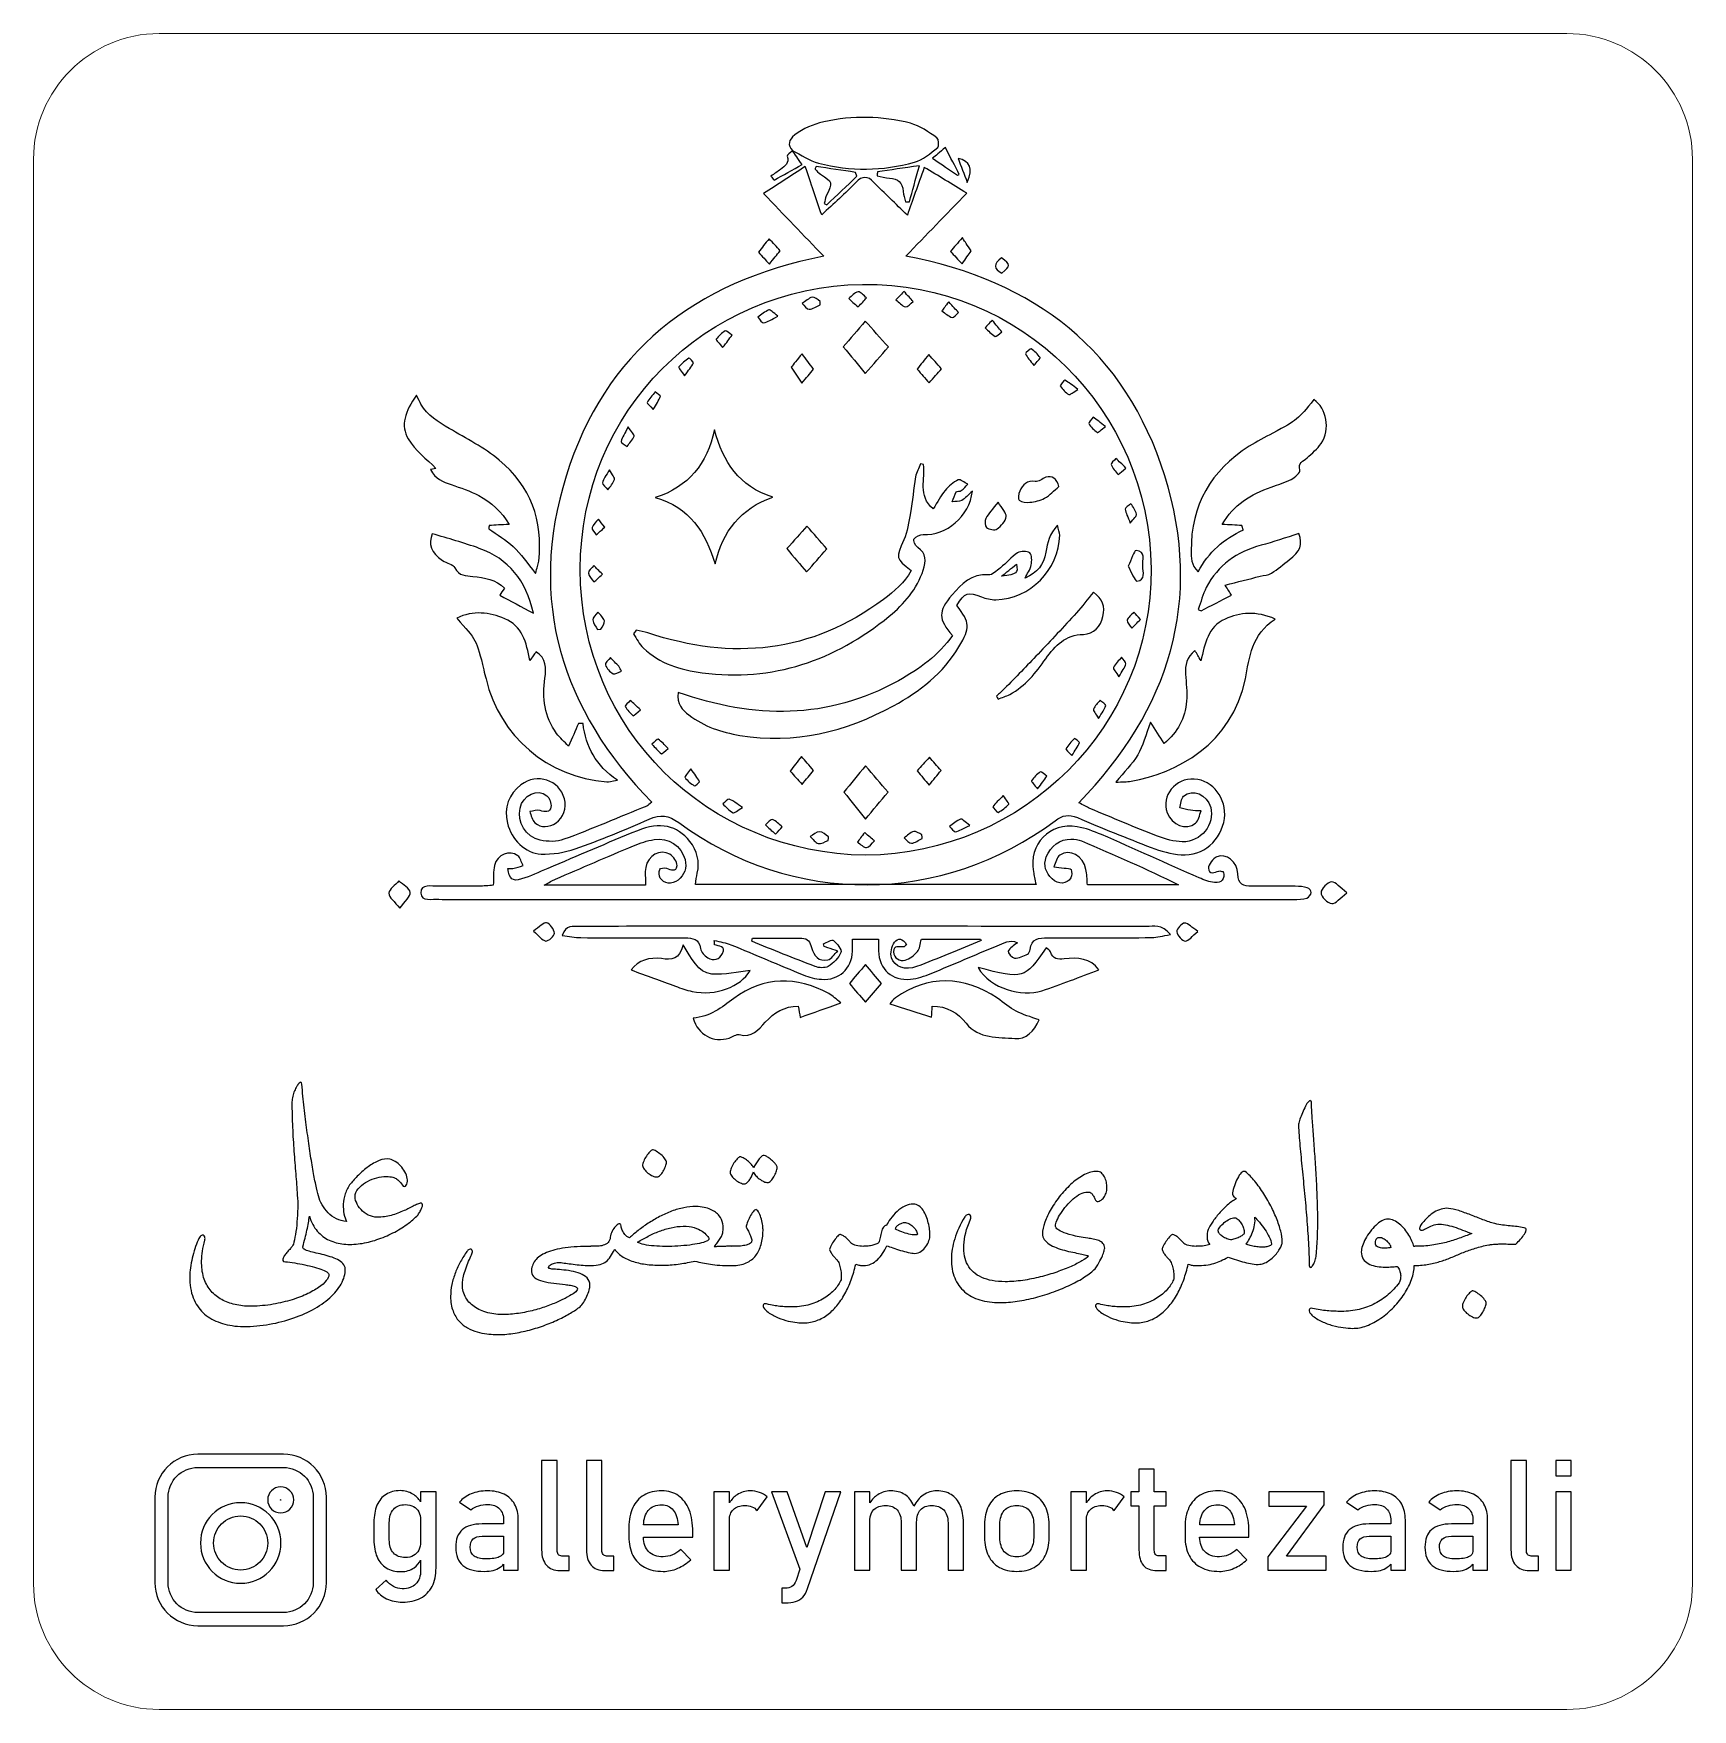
# Model space of a CAD drawing. Header units: millimetres. Extents: x -20 to 19.6, y -20.6 to 19.4.
import ezdxf

# ---------------------------------------------------------------- set-up
doc = ezdxf.new("R2010")
doc.units = ezdxf.units.MM
doc.header["$MEASUREMENT"] = 0
doc.layers.add('Layer 1', color=7, linetype='Continuous')

msp = doc.modelspace()

# ---------------------------------------------------------------- linework, layer by layer
at = {"layer": 'Layer 1', "color": 250, "lineweight": 18}
msp.add_open_spline([(-17.0166, 19.4228), (-17.0166, 19.4228), (16.5703, 19.4228), (16.5703, 19.4228), (18.2226, 19.4228), (19.5703, 18.0751), (19.5703, 16.4228), (19.5703, 16.4228), (19.5703, -17.5772), (19.5703, -17.5772), (19.5703, -19.2295), (18.2226, -20.5772), (16.5703, -20.5772), (16.5703, -20.5772), (-17.0166, -20.5772), (-17.0166, -20.5772), (-18.6689, -20.5772), (-20.0166, -19.2295), (-20.0166, -17.5772), (-20.0166, -17.5772), (-20.0166, 16.4228), (-20.0166, 16.4228), (-20.0166, 18.0751), (-18.6689, 19.4228), (-17.0166, 19.4228)], degree=3, knots=[0, 0, 0, 0, 0.125, 0.125, 0.125, 0.25, 0.25, 0.25, 0.375, 0.375, 0.375, 0.5, 0.5, 0.5, 0.625, 0.625, 0.625, 0.75, 0.75, 0.75, 0.875, 0.875, 0.875, 1, 1, 1, 1], dxfattribs=at)
at = {"layer": 'Layer 1', "color": 240}
for points, knots in [([(-1.9065, 16.6269), (-2.0278, 16.7727), (-2.002, 16.8817), (-1.851, 17.0017), (-1.644, 17.1663), (-1.4227, 17.2525), (-1.1616, 17.312), (-0.4638, 17.472), (0.2253, 17.4558), (0.9078, 17.2806), (1.1348, 17.2222), (1.3417, 17.0692), (1.542, 16.936), (1.5847, 16.9075), (1.5962, 16.73), (1.5589, 16.7013), (1.3867, 16.5661), (1.2065, 16.4071), (1.0032, 16.351), (0.2478, 16.1411), (-0.5223, 16.1269), (-1.2828, 16.3285), (-1.5032, 16.3867), (-1.7018, 16.5271), (-1.9108, 16.6299), (-1.9108, 16.6299), (-1.9065, 16.6269), (-1.9065, 16.6269)], [0, 0, 0, 0, 0.1111111, 0.1111111, 0.1111111, 0.2222222, 0.2222222, 0.2222222, 0.3333333, 0.3333333, 0.3333333, 0.4444444, 0.4444444, 0.4444444, 0.5555556, 0.5555556, 0.5555556, 0.6666667, 0.6666667, 0.6666667, 0.7777778, 0.7777778, 0.7777778, 0.8888889, 0.8888889, 0.8888889, 1, 1, 1, 1]), ([(-1.9107, 16.63), (-1.8436, 16.5352), (-1.7768, 16.4406), (-1.6737, 16.2952), (-1.9047, 16.1676), (-2.1245, 16.0457), (-2.3446, 15.9241), (-2.3704, 15.9558), (-2.3959, 15.9879), (-2.4216, 16.0195), (-2.3436, 16.0731), (-2.2633, 16.1237), (-2.1883, 16.1805), (-2.0861, 16.2581), (-1.9758, 16.3295), (-2.0342, 16.4958), (-2.0432, 16.5213), (-1.9516, 16.5821), (-1.9064, 16.627), (-1.9064, 16.627), (-1.9107, 16.63), (-1.9107, 16.63)], [0, 0, 0, 0, 0.1428571, 0.1428571, 0.1428571, 0.2857143, 0.2857143, 0.2857143, 0.4285714, 0.4285714, 0.4285714, 0.5714286, 0.5714286, 0.5714286, 0.7142857, 0.7142857, 0.7142857, 0.8571429, 0.8571429, 0.8571429, 1, 1, 1, 1]), ([(2.0338, 16.0414), (1.8444, 16.17), (1.655, 16.2986), (1.4382, 16.4453), (1.5073, 16.5035), (1.6031, 16.5845), (1.7433, 16.7024), (1.8685, 16.4582), (1.9716, 16.2576), (2.0747, 16.0566), (2.0611, 16.0517), (2.0477, 16.0467), (2.0338, 16.0414)], [0, 0, 0, 0, 0.25, 0.25, 0.25, 0.5, 0.5, 0.5, 0.75, 0.75, 0.75, 1, 1, 1, 1]), ([(2.2648, 15.8688), (2.1871, 16.0721), (2.1168, 16.2558), (2.0447, 16.4438), (2.3412, 16.3698), (2.4026, 16.2197), (2.2648, 15.8688)], [0, 0, 0, 0, 0.5, 0.5, 0.5, 1, 1, 1, 1]), ([(-5.2657, 1.0747), (-7.4216, 3.2901), (-8.2314, 5.8921), (-7.3069, 8.8603), (-6.3851, 11.8202), (-4.2497, 13.4963), (-1.1592, 14.1077), (-1.6451, 14.613), (-2.0979, 15.084), (-2.5976, 15.6032), (-2.2522, 15.8266), (-1.9531, 16.02), (-1.5994, 16.2487), (-1.462, 15.8415), (-1.341, 15.4842), (-1.2088, 15.0936), (-0.9156, 15.3708), (-0.646, 15.6115), (-0.3934, 15.8693), (-0.2374, 16.0286), (-0.1152, 16.0293), (0.0382, 15.8709), (0.2907, 15.6105), (0.5544, 15.3617), (0.835, 15.0874), (0.9567, 15.431), (1.0869, 15.7976), (1.2392, 16.2282), (1.583, 16.0203), (1.8874, 15.8366), (2.2549, 15.6144), (1.7522, 15.0952), (1.2878, 14.6163), (0.7999, 14.1126), (3.883, 13.5247), (6.0421, 11.8537), (6.9761, 8.8699), (7.9054, 5.9003), (7.0974, 3.2999), (4.9296, 1.0621), (5.0298, 1.0098), (5.1085, 0.9613), (5.1931, 0.9263), (5.7291, 0.7032), (6.2635, 0.4758), (6.8052, 0.2665), (6.9926, 0.1945), (7.1978, 0.1363), (7.3968, 0.1317), (7.841, 0.1211), (8.1791, 0.5485), (8.074, 0.9524), (7.9941, 1.2597), (7.6357, 1.4144), (7.4262, 1.2181), (7.3648, 1.1606), (7.3668, 1.0353), (7.3393, 0.9408), (7.4223, 0.9209), (7.5039, 0.8952), (7.5879, 0.883), (7.6718, 0.8707), (7.7577, 0.872), (7.8427, 0.8674), (7.8014, 0.7683), (7.7871, 0.6341), (7.7135, 0.5759), (7.486, 0.3981), (7.1459, 0.533), (7.0353, 0.8242), (6.8829, 1.225), (7.2319, 1.659), (7.683, 1.6296), (8.1263, 1.6012), (8.4633, 1.1599), (8.4012, 0.6896), (8.3328, 0.1713), (7.8916, -0.2192), (7.3711, -0.1803), (7.1291, -0.1621), (6.8848, -0.0898), (6.6559, -0.0031), (6.0629, 0.2213), (5.4743, 0.459), (4.8916, 0.7088), (4.6854, 0.7974), (4.5387, 0.7677), (4.3628, 0.6354), (1.6685, -1.3869), (-1.9105, -1.4068), (-4.6216, 0.5908), (-4.8612, 0.7677), (-5.0565, 0.7904), (-5.3246, 0.6721), (-5.9046, 0.416), (-6.4926, 0.1743), (-7.0898, -0.0372), (-7.3459, -0.1277), (-7.6351, -0.1684), (-7.9067, -0.1601), (-8.2829, -0.1482), (-8.6154, 0.1919), (-8.7079, 0.5779), (-8.7948, 0.9395), (-8.6752, 1.2785), (-8.3854, 1.4934), (-7.998, 1.7799), (-7.4682, 1.6084), (-7.3473, 1.1566), (-7.2891, 0.9395), (-7.3691, 0.7055), (-7.5476, 0.5858), (-7.7157, 0.4731), (-7.8976, 0.451), (-8.0538, 0.5882), (-8.1209, 0.647), (-8.1365, 0.764), (-8.1758, 0.8545), (-8.0932, 0.8642), (-8.0013, 0.9008), (-7.9296, 0.8774), (-7.8083, 0.8374), (-7.6953, 0.8307), (-7.6701, 0.9609), (-7.654, 1.0442), (-7.7032, 1.1768), (-7.7696, 1.2323), (-7.9854, 1.4147), (-8.342, 1.2402), (-8.4065, 0.9342), (-8.4779, 0.5964), (-8.2809, 0.2537), (-7.9236, 0.1717), (-7.7445, 0.1304), (-7.5277, 0.1281), (-7.3585, 0.1909), (-6.6935, 0.4374), (-6.0407, 0.7164), (-5.3844, 0.9854), (-5.3473, 1.0003), (-5.3186, 1.034), (-5.2657, 1.0747)], [0, 0, 0, 0, 0.0212766, 0.0212766, 0.0212766, 0.0425532, 0.0425532, 0.0425532, 0.0638298, 0.0638298, 0.0638298, 0.0851064, 0.0851064, 0.0851064, 0.106383, 0.106383, 0.106383, 0.1276596, 0.1276596, 0.1276596, 0.1489362, 0.1489362, 0.1489362, 0.1702128, 0.1702128, 0.1702128, 0.1914894, 0.1914894, 0.1914894, 0.212766, 0.212766, 0.212766, 0.2340426, 0.2340426, 0.2340426, 0.2553191, 0.2553191, 0.2553191, 0.2765957, 0.2765957, 0.2765957, 0.2978723, 0.2978723, 0.2978723, 0.3191489, 0.3191489, 0.3191489, 0.3404255, 0.3404255, 0.3404255, 0.3617021, 0.3617021, 0.3617021, 0.3829787, 0.3829787, 0.3829787, 0.4042553, 0.4042553, 0.4042553, 0.4255319, 0.4255319, 0.4255319, 0.4468085, 0.4468085, 0.4468085, 0.4680851, 0.4680851, 0.4680851, 0.4893617, 0.4893617, 0.4893617, 0.5106383, 0.5106383, 0.5106383, 0.5319149, 0.5319149, 0.5319149, 0.5531915, 0.5531915, 0.5531915, 0.5744681, 0.5744681, 0.5744681, 0.5957447, 0.5957447, 0.5957447, 0.6170213, 0.6170213, 0.6170213, 0.6382979, 0.6382979, 0.6382979, 0.6595745, 0.6595745, 0.6595745, 0.6808511, 0.6808511, 0.6808511, 0.7021277, 0.7021277, 0.7021277, 0.7234043, 0.7234043, 0.7234043, 0.7446809, 0.7446809, 0.7446809, 0.7659574, 0.7659574, 0.7659574, 0.787234, 0.787234, 0.787234, 0.8085106, 0.8085106, 0.8085106, 0.8297872, 0.8297872, 0.8297872, 0.8510638, 0.8510638, 0.8510638, 0.8723404, 0.8723404, 0.8723404, 0.893617, 0.893617, 0.893617, 0.9148936, 0.9148936, 0.9148936, 0.9361702, 0.9361702, 0.9361702, 0.9574468, 0.9574468, 0.9574468, 0.9787234, 0.9787234, 0.9787234, 1, 1, 1, 1]), ([(-1.3436, 16.2493), (-1.0293, 16.2027), (-0.715, 16.1561), (-0.4004, 16.1092), (-0.4004, 16.1092), (-0.3693, 16.0149), (-0.3693, 16.0149), (-0.6085, 15.7876), (-0.8478, 15.5599), (-1.0875, 15.3324), (-1.1069, 15.343), (-1.1264, 15.354), (-1.1463, 15.3646), (-1.1307, 15.4254), (-1.1245, 15.4908), (-1.0987, 15.547), (-0.9453, 15.8755), (-0.9447, 15.8735), (-1.2382, 16.0638), (-1.2867, 16.0956), (-1.325, 16.1432), (-1.3684, 16.1832), (-1.3601, 16.2053), (-1.3518, 16.2275), (-1.3436, 16.2493)], [0, 0, 0, 0, 0.125, 0.125, 0.125, 0.25, 0.25, 0.25, 0.375, 0.375, 0.375, 0.5, 0.5, 0.5, 0.625, 0.625, 0.625, 0.75, 0.75, 0.75, 0.875, 0.875, 0.875, 1, 1, 1, 1]), ([(0.1218, 16.1231), (0.4285, 16.1667), (0.7351, 16.2104), (1.1218, 16.2653), (1.028, 15.9248), (0.9566, 15.6667), (0.8855, 15.4086), (0.8551, 15.4082), (0.8247, 15.4079), (0.7943, 15.4076), (0.7728, 15.4898), (0.7351, 15.5715), (0.7322, 15.6548), (0.7236, 15.8696), (0.6132, 15.9585), (0.4069, 15.9687), (0.3095, 15.9734), (0.2129, 16.0074), (0.1161, 16.0282), (0.1177, 16.06), (0.1198, 16.0914), (0.1218, 16.1231)], [0, 0, 0, 0, 0.1428571, 0.1428571, 0.1428571, 0.2857143, 0.2857143, 0.2857143, 0.4285714, 0.4285714, 0.4285714, 0.5714286, 0.5714286, 0.5714286, 0.7142857, 0.7142857, 0.7142857, 0.8571429, 0.8571429, 0.8571429, 1, 1, 1, 1]), ([(-2.4628, 14.5243), (-2.3676, 14.4199), (-2.2908, 14.336), (-2.2013, 14.2374), (-2.2826, 14.1373), (-2.3544, 14.0488), (-2.4578, 13.9209), (-2.5467, 14.018), (-2.6217, 14.1), (-2.7205, 14.2077), (-2.6333, 14.3155), (-2.5563, 14.4096), (-2.4628, 14.5243)], [0, 0, 0, 0, 0.25, 0.25, 0.25, 0.5, 0.5, 0.5, 0.75, 0.75, 0.75, 1, 1, 1, 1]), ([(2.1489, 14.5519), (2.1926, 14.4838), (2.2147, 14.4479), (2.2382, 14.4124), (2.2726, 14.3599), (2.3076, 14.3077), (2.3565, 14.2343), (2.2934, 14.1431), (2.2296, 14.0512), (2.142, 13.9246), (2.0376, 14.0354), (1.9557, 14.1219), (1.8621, 14.2214), (1.9543, 14.3278), (2.029, 14.4138), (2.1489, 14.5519)], [0, 0, 0, 0, 0.2, 0.2, 0.2, 0.4, 0.4, 0.4, 0.6, 0.6, 0.6, 0.8, 0.8, 0.8, 1, 1, 1, 1]), ([(3.0847, 14.0711), (3.3054, 13.8874), (3.3054, 13.8874), (3.0903, 13.7046), (2.8876, 13.8068), (2.883, 13.9225), (3.0847, 14.0711)], [0, 0, 0, 0, 0.5, 0.5, 0.5, 1, 1, 1, 1]), ([(-0.1552, -0.1885), (3.6304, -0.1519), (6.6776, 2.9093), (6.6516, 6.6495), (6.6251, 10.4262), (3.5283, 13.4963), (-0.2361, 13.4358), (-3.9768, 13.3756), (-6.9702, 10.41), (-6.9698, 6.6347), (-6.9691, 2.7757), (-3.8988, -0.1528), (-0.1552, -0.1885)], [0, 0, 0, 0, 0.25, 0.25, 0.25, 0.5, 0.5, 0.5, 0.75, 0.75, 0.75, 1, 1, 1, 1]), ([(-0.3385, 12.8965), (-0.4337, 12.9815), (-0.4984, 13.0393), (-0.5633, 13.0971), (-0.4895, 13.1546), (-0.4201, 13.2491), (-0.3408, 13.258), (-0.279, 13.265), (-0.2057, 13.1649), (-0.1376, 13.1124), (-0.196, 13.0495), (-0.2546, 12.9867), (-0.3385, 12.8965)], [0, 0, 0, 0, 0.25, 0.25, 0.25, 0.5, 0.5, 0.5, 0.75, 0.75, 0.75, 1, 1, 1, 1]), ([(0.7547, 13.2661), (0.8466, 13.1659), (0.9107, 13.0962), (0.9745, 13.0268), (0.9124, 12.9812), (0.838, 12.8883), (0.7904, 12.9002), (0.7054, 12.9217), (0.636, 13.0066), (0.56, 13.0651), (0.6132, 13.1203), (0.6667, 13.1755), (0.7547, 13.2661)], [0, 0, 0, 0, 0.25, 0.25, 0.25, 0.5, 0.5, 0.5, 0.75, 0.75, 0.75, 1, 1, 1, 1]), ([(-2.2524, 12.6767), (-2.4062, 12.5994), (-2.496, 12.5363), (-2.5952, 12.5138), (-2.6286, 12.5062), (-2.6855, 12.601), (-2.7314, 12.6493), (-2.6448, 12.7114), (-2.5641, 12.7875), (-2.4687, 12.8277), (-2.4378, 12.841), (-2.3672, 12.76), (-2.2524, 12.6767)], [0, 0, 0, 0, 0.25, 0.25, 0.25, 0.5, 0.5, 0.5, 0.75, 0.75, 0.75, 1, 1, 1, 1]), ([(-1.2455, 12.9496), (-1.3327, 12.9103), (-1.419, 12.8455), (-1.5079, 12.8411), (-1.5621, 12.8389), (-1.6202, 12.9304), (-1.6765, 12.9797), (-1.5958, 13.0322), (-1.5205, 13.1085), (-1.4322, 13.1288), (-1.379, 13.1413), (-1.3056, 13.0665), (-1.2415, 13.0309), (-1.2428, 13.0038), (-1.2442, 12.9767), (-1.2455, 12.9496)], [0, 0, 0, 0, 0.2, 0.2, 0.2, 0.4, 0.4, 0.4, 0.6, 0.6, 0.6, 0.8, 0.8, 0.8, 1, 1, 1, 1]), ([(1.8226, 13.0195), (1.9248, 12.9075), (1.9889, 12.8364), (2.0534, 12.7656), (2.0034, 12.7221), (1.9377, 12.6325), (1.9059, 12.6431), (1.8157, 12.6741), (1.739, 12.7455), (1.6568, 12.801), (1.7014, 12.8595), (1.7456, 12.9181), (1.8226, 13.0195)], [0, 0, 0, 0, 0.25, 0.25, 0.25, 0.5, 0.5, 0.5, 0.75, 0.75, 0.75, 1, 1, 1, 1]), ([(0.3844, 11.9412), (0.2073, 11.7389), (0.0156, 11.5201), (-0.1675, 11.3113), (-0.3373, 11.5148), (-0.5175, 11.7312), (-0.6933, 11.9421), (-0.5267, 12.1388), (-0.3509, 12.3464), (-0.1688, 12.5612), (0.0031, 12.3689), (0.1984, 12.1497), (0.3844, 11.9412)], [0, 0, 0, 0, 0.25, 0.25, 0.25, 0.5, 0.5, 0.5, 0.75, 0.75, 0.75, 1, 1, 1, 1]), ([(2.8613, 12.5814), (2.9542, 12.466), (3.0206, 12.3837), (3.087, 12.3014), (3.0335, 12.2621), (2.9535, 12.1781), (2.9307, 12.1913), (2.8405, 12.2439), (2.7677, 12.3272), (2.6887, 12.3989), (2.7334, 12.4465), (2.7783, 12.4938), (2.8613, 12.5814)], [0, 0, 0, 0, 0.25, 0.25, 0.25, 0.5, 0.5, 0.5, 0.75, 0.75, 0.75, 1, 1, 1, 1]), ([(-3.572, 11.9263), (-3.6514, 12.0271), (-3.7353, 12.1108), (-3.7251, 12.1246), (-3.6669, 12.203), (-3.5938, 12.2789), (-3.5092, 12.3239), (-3.4818, 12.3388), (-3.4032, 12.2575), (-3.3483, 12.2205), (-3.4127, 12.1359), (-3.4768, 12.0513), (-3.572, 11.9263)], [0, 0, 0, 0, 0.25, 0.25, 0.25, 0.5, 0.5, 0.5, 0.75, 0.75, 0.75, 1, 1, 1, 1]), ([(-4.4814, 11.2555), (-4.5554, 11.3646), (-4.6311, 11.4505), (-4.6199, 11.4637), (-4.5511, 11.5459), (-4.4649, 11.6151), (-4.3767, 11.6772), (-4.3697, 11.6822), (-4.2603, 11.579), (-4.2689, 11.5621), (-4.3161, 11.4693), (-4.3853, 11.388), (-4.4814, 11.2555)], [0, 0, 0, 0, 0.25, 0.25, 0.25, 0.5, 0.5, 0.5, 0.75, 0.75, 0.75, 1, 1, 1, 1]), ([(-1.6764, 11.78), (-1.5765, 11.6444), (-1.4972, 11.537), (-1.406, 11.4127), (-1.4929, 11.3077), (-1.5715, 11.2125), (-1.681, 11.0799), (-1.7699, 11.2115), (-1.8449, 11.3222), (-1.9381, 11.4596), (-1.8852, 11.5245), (-1.7947, 11.6352), (-1.6764, 11.78)], [0, 0, 0, 0, 0.25, 0.25, 0.25, 0.5, 0.5, 0.5, 0.75, 0.75, 0.75, 1, 1, 1, 1]), ([(1.3562, 11.0843), (1.2528, 11.2022), (1.1708, 11.2954), (1.0684, 11.4124), (1.1593, 11.5264), (1.2416, 11.6299), (1.3454, 11.7601), (1.4505, 11.6441), (1.5394, 11.5459), (1.6508, 11.4226), (1.5589, 11.3172), (1.4663, 11.2108), (1.3562, 11.0843)], [0, 0, 0, 0, 0.25, 0.25, 0.25, 0.5, 0.5, 0.5, 0.75, 0.75, 0.75, 1, 1, 1, 1]), ([(3.8537, 11.5024), (3.7658, 11.6187), (3.6981, 11.6941), (3.6542, 11.7813), (3.6472, 11.7951), (3.7771, 11.9078), (3.7913, 11.898), (3.8733, 11.8425), (3.9476, 11.7691), (4.0032, 11.6874), (4.0134, 11.6722), (3.9272, 11.5909), (3.8537, 11.5024)], [0, 0, 0, 0, 0.25, 0.25, 0.25, 0.5, 0.5, 0.5, 0.75, 0.75, 0.75, 1, 1, 1, 1]), ([(-5.228, 10.4516), (-5.3057, 10.5353), (-5.3849, 10.601), (-5.3767, 10.6149), (-5.3228, 10.7061), (-5.2497, 10.7864), (-5.1833, 10.8704), (-5.1391, 10.834), (-5.0515, 10.7811), (-5.0578, 10.765), (-5.0965, 10.6668), (-5.1562, 10.5768), (-5.228, 10.4516)], [0, 0, 0, 0, 0.25, 0.25, 0.25, 0.5, 0.5, 0.5, 0.75, 0.75, 0.75, 1, 1, 1, 1]), ([(4.9066, 10.9301), (4.794, 10.8627), (4.7153, 10.79), (4.6904, 10.8055), (4.6091, 10.8547), (4.5391, 10.9311), (4.4855, 11.0111), (4.475, 11.026), (4.5847, 11.1522), (4.5966, 11.1463), (4.6891, 11.097), (4.7718, 11.0286), (4.9066, 10.9301)], [0, 0, 0, 0, 0.25, 0.25, 0.25, 0.5, 0.5, 0.5, 0.75, 0.75, 0.75, 1, 1, 1, 1]), ([(-8.0375, 6.5366), (-8.2402, 6.7855), (-8.3836, 7.0019), (-8.5673, 7.1761), (-8.7408, 7.3407), (-8.9563, 7.4613), (-9.1533, 7.6015), (-9.1503, 7.6279), (-9.1474, 7.6543), (-9.1444, 7.6811), (-8.9984, 7.6894), (-8.8522, 7.6973), (-8.6701, 7.7075), (-8.8377, 8.0179), (-9.0981, 8.2304), (-9.3933, 8.3933), (-9.5979, 8.506), (-9.8266, 8.5774), (-10.0483, 8.6561), (-10.241, 8.7245), (-10.4301, 8.7896), (-10.5437, 9.0204), (-10.4691, 9.0332), (-10.4205, 9.0418), (-10.4172, 9.0425), (-10.6297, 9.2632), (-10.9103, 9.4717), (-11.0759, 9.749), (-11.2645, 10.0657), (-11.1542, 10.4071), (-10.8779, 10.7875), (-10.8277, 10.6881), (-10.8013, 10.6308), (-10.7708, 10.576), (-10.6172, 10.3004), (-10.357, 10.152), (-10.0963, 9.9976), (-9.6911, 9.7573), (-9.263, 9.5392), (-8.9038, 9.2411), (-8.1575, 8.6217), (-7.8508, 7.7997), (-7.9609, 6.8311), (-7.9698, 6.7498), (-8.0018, 6.6711), (-8.0375, 6.5366)], [0, 0, 0, 0, 0.0666667, 0.0666667, 0.0666667, 0.1333333, 0.1333333, 0.1333333, 0.2, 0.2, 0.2, 0.2666667, 0.2666667, 0.2666667, 0.3333333, 0.3333333, 0.3333333, 0.4, 0.4, 0.4, 0.4666667, 0.4666667, 0.4666667, 0.5333333, 0.5333333, 0.5333333, 0.6, 0.6, 0.6, 0.6666667, 0.6666667, 0.6666667, 0.7333333, 0.7333333, 0.7333333, 0.8, 0.8, 0.8, 0.8666667, 0.8666667, 0.8666667, 0.9333333, 0.9333333, 0.9333333, 1, 1, 1, 1]), ([(8.3491, 7.7044), (8.5194, 7.6962), (8.6664, 7.689), (8.8135, 7.6817), (8.8267, 7.6473), (8.8402, 7.6126), (8.8538, 7.5779), (8.3921, 7.3617), (8.0199, 7.0514), (7.7774, 6.5768), (7.5966, 6.7391), (7.6098, 6.9169), (7.6082, 7.0772), (7.5985, 8.1688), (8.0807, 8.9928), (8.9943, 9.5715), (9.1754, 9.6865), (9.367, 9.7844), (9.5554, 9.8865), (10.1484, 10.2067), (10.1488, 10.206), (10.5371, 10.6846), (10.8431, 10.4817), (10.9343, 9.977), (10.708, 9.6389), (10.6204, 9.5084), (10.4911, 9.4039), (10.3731, 9.2962), (10.2842, 9.2152), (10.1507, 9.1825), (10.2029, 9), (10.2174, 8.9492), (10.0856, 8.8278), (9.998, 8.7819), (9.8476, 8.7029), (9.6798, 8.6573), (9.5188, 8.5995), (9.0362, 8.4253), (8.6129, 8.1775), (8.3491, 7.7044)], [0, 0, 0, 0, 0.0769231, 0.0769231, 0.0769231, 0.1538462, 0.1538462, 0.1538462, 0.2307692, 0.2307692, 0.2307692, 0.3076923, 0.3076923, 0.3076923, 0.3846154, 0.3846154, 0.3846154, 0.4615385, 0.4615385, 0.4615385, 0.5384615, 0.5384615, 0.5384615, 0.6153846, 0.6153846, 0.6153846, 0.6923077, 0.6923077, 0.6923077, 0.7692308, 0.7692308, 0.7692308, 0.8461538, 0.8461538, 0.8461538, 0.9230769, 0.9230769, 0.9230769, 1, 1, 1, 1]), ([(-5.8291, 10.0343), (-5.7501, 9.9156), (-5.6731, 9.8466), (-5.6866, 9.8115), (-5.7207, 9.722), (-5.7947, 9.648), (-5.8529, 9.5676), (-5.9037, 9.6082), (-6.0032, 9.6621), (-5.9963, 9.6869), (-5.9692, 9.7867), (-5.9087, 9.878), (-5.8291, 10.0343)], [0, 0, 0, 0, 0.25, 0.25, 0.25, 0.5, 0.5, 0.5, 0.75, 0.75, 0.75, 1, 1, 1, 1]), ([(5.5656, 10.0444), (5.4639, 9.9688), (5.3839, 9.8895), (5.3681, 9.9007), (5.289, 9.9569), (5.2147, 10.0299), (5.1658, 10.1132), (5.1526, 10.1354), (5.2329, 10.2133), (5.2702, 10.2655), (5.3541, 10.2028), (5.4381, 10.14), (5.5656, 10.0444)], [0, 0, 0, 0, 0.25, 0.25, 0.25, 0.5, 0.5, 0.5, 0.75, 0.75, 0.75, 1, 1, 1, 1]), ([(-2.3753, 8.3595), (-3.1417, 8.0858), (-3.5694, 7.5515), (-3.7508, 6.7622), (-3.9854, 7.5141), (-4.3549, 8.1199), (-5.1849, 8.3476), (-4.3794, 8.5989), (-3.9478, 9.157), (-3.7684, 9.9618), (-3.5564, 9.2029), (-3.187, 8.6084), (-2.3753, 8.3595)], [0, 0, 0, 0, 0.25, 0.25, 0.25, 0.5, 0.5, 0.5, 0.75, 0.75, 0.75, 1, 1, 1, 1]), ([(6.0518, 9.0527), (5.9655, 8.9803), (5.9156, 8.9379), (5.8653, 8.8957), (5.8061, 8.974), (5.7328, 9.0456), (5.6968, 9.1332), (5.6849, 9.1617), (5.7708, 9.2304), (5.8121, 9.2803), (5.8822, 9.2139), (5.9523, 9.1471), (6.0518, 9.0527)], [0, 0, 0, 0, 0.25, 0.25, 0.25, 0.5, 0.5, 0.5, 0.75, 0.75, 0.75, 1, 1, 1, 1]), ([(-6.2708, 9.0103), (-6.2053, 8.8874), (-6.1386, 8.8184), (-6.1528, 8.7767), (-6.1828, 8.6884), (-6.2549, 8.6144), (-6.3102, 8.5348), (-6.3561, 8.591), (-6.4456, 8.6544), (-6.438, 8.7023), (-6.4242, 8.7899), (-6.3531, 8.8682), (-6.2708, 9.0103)], [0, 0, 0, 0, 0.25, 0.25, 0.25, 0.5, 0.5, 0.5, 0.75, 0.75, 0.75, 1, 1, 1, 1]), ([(1.2236, 9.1394), (1.2718, 8.7957), (1.0779, 8.3945), (1.4507, 8.0776), (1.5538, 8.2382), (1.6311, 8.3879), (1.7365, 8.5142), (1.8219, 8.6166), (1.9296, 8.7137), (2.0479, 8.7686), (2.0984, 8.7924), (2.2016, 8.7035), (2.2809, 8.6658), (2.2284, 8.615), (2.1804, 8.5577), (2.1219, 8.5155), (2.0899, 8.4923), (2.0179, 8.5075), (2.0026, 8.4824), (1.96, 8.411), (1.9368, 8.3277), (1.9058, 8.249), (1.9822, 8.2577), (2.07, 8.2451), (2.1319, 8.2791), (2.2191, 8.3271), (2.2868, 8.4093), (2.3889, 8.5003), (2.3169, 7.8974), (1.7561, 7.4308), (1.2164, 7.4661), (1.141, 7.4711), (1.0405, 7.4179), (0.9926, 7.3584), (0.9702, 7.3309), (1.0269, 7.1948), (1.0815, 7.1581), (1.298, 7.0133), (1.2854, 6.8289), (1.2157, 6.6183), (1.0637, 6.1623), (0.7609, 5.8064), (0.403, 5.5148), (-0.8962, 4.4572), (-2.3739, 3.9456), (-4.0601, 4.1664), (-4.5747, 4.2338), (-5.0748, 4.3792), (-5.4638, 4.7557), (-5.5619, 4.8505), (-5.6241, 4.982), (-5.7031, 5.0967), (-5.6816, 5.1248), (-5.6604, 5.1529), (-5.6393, 5.1814), (-5.5444, 5.1609), (-5.4466, 5.1496), (-5.355, 5.1189), (-3.3472, 4.4496), (-1.4594, 4.6307), (0.2682, 5.918), (0.5226, 6.1074), (0.7695, 6.3153), (0.9242, 6.6032), (0.555, 6.8881), (0.5613, 6.9198), (0.748, 7.3349), (0.8376, 7.5352), (0.8726, 7.7626), (0.9113, 7.9817), (0.9616, 8.2666), (0.983, 8.5561), (1.0316, 8.8413), (1.0501, 8.9484), (1.1096, 9.0489), (1.1502, 9.1524), (1.1751, 9.148), (1.1991, 9.1437), (1.2236, 9.1394)], [0, 0, 0, 0, 0.0384615, 0.0384615, 0.0384615, 0.0769231, 0.0769231, 0.0769231, 0.1153846, 0.1153846, 0.1153846, 0.1538462, 0.1538462, 0.1538462, 0.1923077, 0.1923077, 0.1923077, 0.2307692, 0.2307692, 0.2307692, 0.2692308, 0.2692308, 0.2692308, 0.3076923, 0.3076923, 0.3076923, 0.3461538, 0.3461538, 0.3461538, 0.3846154, 0.3846154, 0.3846154, 0.4230769, 0.4230769, 0.4230769, 0.4615385, 0.4615385, 0.4615385, 0.5, 0.5, 0.5, 0.5384615, 0.5384615, 0.5384615, 0.5769231, 0.5769231, 0.5769231, 0.6153846, 0.6153846, 0.6153846, 0.6538462, 0.6538462, 0.6538462, 0.6923077, 0.6923077, 0.6923077, 0.7307692, 0.7307692, 0.7307692, 0.7692308, 0.7692308, 0.7692308, 0.8076923, 0.8076923, 0.8076923, 0.8461538, 0.8461538, 0.8461538, 0.8846154, 0.8846154, 0.8846154, 0.9230769, 0.9230769, 0.9230769, 0.9615385, 0.9615385, 0.9615385, 1, 1, 1, 1]), ([(4.4509, 8.609), (4.3379, 8.5148), (4.2347, 8.4034), (4.1088, 8.3323), (4.0057, 8.2739), (3.8771, 8.2497), (3.7569, 8.2358), (3.6723, 8.2263), (3.5671, 8.2375), (3.5017, 8.2831), (3.47, 8.305), (3.4865, 8.4378), (3.5185, 8.5023), (3.5906, 8.6477), (3.6821, 8.768), (3.889, 8.731), (3.9647, 8.7171), (4.0566, 8.7993), (4.1426, 8.8324), (4.277, 8.8839), (4.4069, 8.7974), (4.4509, 8.609)], [0, 0, 0, 0, 0.1428571, 0.1428571, 0.1428571, 0.2857143, 0.2857143, 0.2857143, 0.4285714, 0.4285714, 0.4285714, 0.5714286, 0.5714286, 0.5714286, 0.7142857, 0.7142857, 0.7142857, 0.8571429, 0.8571429, 0.8571429, 1, 1, 1, 1]), ([(2.9991, 8.2404), (3.0923, 8.0841), (3.2057, 7.9793), (3.1928, 7.8937), (3.1763, 7.784), (3.0748, 7.6667), (2.9777, 7.5975), (2.9241, 7.5592), (2.7893, 7.5886), (2.7218, 7.634), (2.6835, 7.6594), (2.6789, 7.7929), (2.7096, 7.8514), (2.7701, 7.9678), (2.8652, 8.0659), (2.9991, 8.2404)], [0, 0, 0, 0, 0.2, 0.2, 0.2, 0.4, 0.4, 0.4, 0.6, 0.6, 0.6, 0.8, 0.8, 0.8, 1, 1, 1, 1]), ([(6.1561, 7.7354), (6.0955, 7.8923), (6.0427, 7.9792), (6.0364, 8.0692), (6.0334, 8.1097), (6.1223, 8.157), (6.1699, 8.2014), (6.2178, 8.1183), (6.2833, 8.04), (6.3064, 7.9505), (6.3164, 7.9118), (6.24, 7.8503), (6.1561, 7.7354)], [0, 0, 0, 0, 0.25, 0.25, 0.25, 0.5, 0.5, 0.5, 0.75, 0.75, 0.75, 1, 1, 1, 1]), ([(-6.3821, 7.6419), (-6.4675, 7.5668), (-6.5302, 7.5116), (-6.5927, 7.4562), (-6.627, 7.515), (-6.7001, 7.5847), (-6.6871, 7.6293), (-6.6654, 7.7046), (-6.5891, 7.7641), (-6.5355, 7.83), (-6.4928, 7.7777), (-6.4506, 7.7255), (-6.3821, 7.6419)], [0, 0, 0, 0, 0.25, 0.25, 0.25, 0.5, 0.5, 0.5, 0.75, 0.75, 0.75, 1, 1, 1, 1]), ([(-4.6319, 3.6977), (-2.8204, 3.0608), (-1.0673, 3.0397), (0.6229, 3.976), (1.1209, 4.2519), (1.5793, 4.5841), (1.9127, 5.0564), (1.57, 5.4471), (1.5625, 5.6275), (1.9036, 6.0258), (2.1273, 6.2869), (2.3659, 6.5341), (2.7691, 6.501), (2.8597, 6.4935), (2.9681, 6.5995), (3.0553, 6.6702), (3.1961, 6.7843), (3.3138, 6.9304), (3.4645, 7.0265), (3.5375, 7.0732), (3.6959, 7.0758), (3.755, 7.0262), (3.8105, 6.9796), (3.8105, 6.8325), (3.79, 6.7397), (3.7659, 6.6283), (3.6942, 6.5272), (3.6433, 6.4214), (3.944, 6.5625), (4.0894, 6.742), (4.1411, 7.0438), (4.1787, 7.2645), (4.222, 7.4817), (4.418, 7.6885), (4.4422, 7.5821), (4.4719, 7.515), (4.4706, 7.449), (4.4547, 6.6233), (3.7692, 5.9293), (2.9439, 5.9094), (2.8303, 5.9065), (2.709, 5.9369), (2.6022, 5.9799), (2.2859, 6.1067), (2.2073, 6.0836), (2.0146, 5.771), (2.3345, 5.3599), (2.3438, 5.2498), (2.0652, 4.7831), (1.6897, 4.1545), (1.1358, 3.7189), (0.5032, 3.3762), (-0.6426, 2.7558), (-1.8523, 2.4511), (-3.1611, 2.6718), (-3.6003, 2.7462), (-4.0174, 2.8827), (-4.3757, 3.1587), (-4.53, 3.2773), (-4.6711, 3.4102), (-4.6319, 3.6977)], [0, 0, 0, 0, 0.05, 0.05, 0.05, 0.1, 0.1, 0.1, 0.15, 0.15, 0.15, 0.2, 0.2, 0.2, 0.25, 0.25, 0.25, 0.3, 0.3, 0.3, 0.35, 0.35, 0.35, 0.4, 0.4, 0.4, 0.45, 0.45, 0.45, 0.5, 0.5, 0.5, 0.55, 0.55, 0.55, 0.6, 0.6, 0.6, 0.65, 0.65, 0.65, 0.7, 0.7, 0.7, 0.75, 0.75, 0.75, 0.8, 0.8, 0.8, 0.85, 0.85, 0.85, 0.9, 0.9, 0.9, 0.95, 0.95, 0.95, 1, 1, 1, 1]), ([(-2.0407, 7.1284), (-1.8748, 7.3141), (-1.7142, 7.4942), (-1.5598, 7.6674), (-1.4019, 7.4853), (-1.2435, 7.3032), (-1.0869, 7.1227), (-1.2442, 6.9426), (-1.4075, 6.7556), (-1.5687, 6.5711), (-1.7188, 6.7487), (-1.8745, 6.9324), (-2.0407, 7.1284)], [0, 0, 0, 0, 0.25, 0.25, 0.25, 0.5, 0.5, 0.5, 0.75, 0.75, 0.75, 1, 1, 1, 1]), ([(-10.5013, 7.4857), (-10.1249, 7.3693), (-9.7467, 7.2681), (-9.3802, 7.1357), (-8.6809, 6.8835), (-8.2684, 6.3764), (-8.0847, 5.5879), (-8.3817, 5.7465), (-8.626, 5.8767), (-8.8927, 6.0192), (-8.8577, 6.0701), (-8.8243, 6.1187), (-8.7784, 6.1851), (-8.9843, 6.3907), (-9.255, 6.4393), (-9.5302, 6.4664), (-9.7008, 6.4829), (-9.8618, 6.4707), (-9.9626, 6.67), (-10.0059, 6.7559), (-10.1619, 6.7814), (-10.2594, 6.8454), (-10.5317, 7.0256), (-10.6044, 7.243), (-10.5013, 7.4857)], [0, 0, 0, 0, 0.125, 0.125, 0.125, 0.25, 0.25, 0.25, 0.375, 0.375, 0.375, 0.5, 0.5, 0.5, 0.625, 0.625, 0.625, 0.75, 0.75, 0.75, 0.875, 0.875, 0.875, 1, 1, 1, 1]), ([(10.1795, 7.4875), (10.2736, 7.228), (10.2102, 7.0501), (9.9488, 6.8608), (9.8057, 6.7574), (9.6745, 6.6358), (9.5251, 6.5428), (9.4485, 6.4952), (9.344, 6.493), (9.2521, 6.4695), (8.988, 6.4028), (8.724, 6.3356), (8.4173, 6.2579), (8.4903, 6.1419), (8.5243, 6.0878), (8.5676, 6.0187), (8.3178, 5.8895), (8.0802, 5.7665), (7.8429, 5.6435), (7.821, 5.6558), (7.7995, 5.6677), (7.7778, 5.6796), (7.8401, 5.8531), (7.8832, 6.0368), (7.9681, 6.1984), (8.2481, 6.7306), (8.6942, 7.0542), (9.2742, 7.2075), (9.5703, 7.2859), (9.8602, 7.388), (10.1795, 7.4875)], [0, 0, 0, 0, 0.1, 0.1, 0.1, 0.2, 0.2, 0.2, 0.3, 0.3, 0.3, 0.4, 0.4, 0.4, 0.5, 0.5, 0.5, 0.6, 0.6, 0.6, 0.7, 0.7, 0.7, 0.8, 0.8, 0.8, 0.9, 0.9, 0.9, 1, 1, 1, 1]), ([(6.105, 6.71), (6.1794, 6.8623), (6.2441, 7.0871), (6.2947, 7.0837), (6.535, 7.0689), (6.4418, 6.8537), (6.4514, 6.7109), (6.461, 6.5721), (6.5261, 6.3751), (6.3135, 6.355), (6.2597, 6.35), (6.1846, 6.5688), (6.105, 6.71)], [0, 0, 0, 0, 0.25, 0.25, 0.25, 0.5, 0.5, 0.5, 0.75, 0.75, 0.75, 1, 1, 1, 1]), ([(-6.4415, 6.5155), (-6.5304, 6.4348), (-6.587, 6.3839), (-6.6435, 6.3327), (-6.6914, 6.4031), (-6.7697, 6.4709), (-6.7766, 6.5449), (-6.7816, 6.5997), (-6.6933, 6.6632), (-6.6468, 6.7227), (-6.5877, 6.6632), (-6.5288, 6.6037), (-6.4415, 6.5155)], [0, 0, 0, 0, 0.25, 0.25, 0.25, 0.5, 0.5, 0.5, 0.75, 0.75, 0.75, 1, 1, 1, 1]), ([(3.0808, 6.4677), (3.4625, 6.5232), (3.4731, 6.5328), (3.441, 6.7589), (3.3095, 6.6527), (3.1951, 6.5602), (3.0808, 6.4677)], [0, 0, 0, 0, 0.5, 0.5, 0.5, 1, 1, 1, 1]), ([(2.9591, 3.6097), (3.0242, 3.6685), (3.0926, 3.724), (3.1541, 3.7865), (3.4218, 4.0604), (3.6901, 4.3341), (3.9536, 4.6121), (4.2616, 4.937), (4.5683, 5.2632), (4.8691, 5.595), (5.0099, 5.75), (5.1354, 5.9186), (5.2736, 6.0885), (5.5062, 5.9331), (5.5568, 5.7381), (5.5033, 5.5117), (5.4458, 5.2698), (5.2871, 5.0857), (5.0419, 5.083), (4.6037, 5.0784), (4.3631, 4.8147), (4.1397, 4.5014), (3.9023, 4.1675), (3.6505, 3.8473), (3.2787, 3.651), (3.1908, 3.6047), (3.0946, 3.5743), (3.0024, 3.5363), (2.9879, 3.5607), (2.9736, 3.5853), (2.9591, 3.6097)], [0, 0, 0, 0, 0.1, 0.1, 0.1, 0.2, 0.2, 0.2, 0.3, 0.3, 0.3, 0.4, 0.4, 0.4, 0.5, 0.5, 0.5, 0.6, 0.6, 0.6, 0.7, 0.7, 0.7, 0.8, 0.8, 0.8, 0.9, 0.9, 0.9, 1, 1, 1, 1]), ([(-8.1762, 4.4551), (-8.1127, 4.5444), (-8.073, 4.5996), (-8.0235, 4.6689), (-7.7762, 4.5047), (-7.7799, 4.2773), (-7.8126, 4.0391), (-7.8777, 3.5664), (-7.8314, 3.115), (-7.534, 2.7204), (-7.4527, 2.6122), (-7.3509, 2.5194), (-7.2511, 2.411), (-7.1632, 2.6116), (-7.0881, 2.7825), (-7.0128, 2.9536), (-7.0128, 2.9536), (-6.9034, 2.9553), (-6.9034, 2.9553), (-6.8363, 2.4054), (-6.6037, 1.9529), (-6.0831, 1.6013), (-6.2282, 1.5781), (-6.2847, 1.558), (-6.3392, 1.5622), (-7.7498, 1.6714), (-8.8907, 2.6453), (-9.2189, 4.0179), (-9.2364, 4.0909), (-9.2556, 4.164), (-9.2728, 4.237), (-9.4443, 4.9549), (-9.4443, 4.9549), (-9.9192, 5.4671), (-9.5207, 5.6625), (-9.1389, 5.6079), (-8.7731, 5.4563), (-8.3586, 5.2847), (-8.2469, 4.8943), (-8.1762, 4.4551)], [0, 0, 0, 0, 0.0769231, 0.0769231, 0.0769231, 0.1538462, 0.1538462, 0.1538462, 0.2307692, 0.2307692, 0.2307692, 0.3076923, 0.3076923, 0.3076923, 0.3846154, 0.3846154, 0.3846154, 0.4615385, 0.4615385, 0.4615385, 0.5384615, 0.5384615, 0.5384615, 0.6153846, 0.6153846, 0.6153846, 0.6923077, 0.6923077, 0.6923077, 0.7692308, 0.7692308, 0.7692308, 0.8461538, 0.8461538, 0.8461538, 0.9230769, 0.9230769, 0.9230769, 1, 1, 1, 1]), ([(-6.5582, 5.1988), (-6.5989, 5.2744), (-6.6679, 5.3488), (-6.6706, 5.4255), (-6.6729, 5.4857), (-6.5925, 5.5487), (-6.549, 5.6106), (-6.4951, 5.5439), (-6.4138, 5.4836), (-6.3952, 5.408), (-6.3811, 5.3501), (-6.4462, 5.2724), (-6.4759, 5.2037), (-6.4759, 5.2037), (-6.5582, 5.1988), (-6.5582, 5.1988)], [0, 0, 0, 0, 0.2, 0.2, 0.2, 0.4, 0.4, 0.4, 0.6, 0.6, 0.6, 0.8, 0.8, 0.8, 1, 1, 1, 1]), ([(9.616, 5.449), (9.0432, 5.0806), (9.0019, 4.5306), (8.9004, 4.0219), (8.5901, 2.4656), (7.2479, 1.7619), (6.1741, 1.5789), (6.0719, 1.5614), (5.9665, 1.564), (5.8095, 1.5538), (6.0098, 1.7974), (6.2028, 1.9821), (6.3324, 2.2041), (6.4583, 2.4193), (6.5192, 2.6729), (6.6384, 2.9888), (6.7627, 2.7915), (6.853, 2.6491), (6.962, 2.4758), (7.2859, 2.7462), (7.4683, 3.0817), (7.4988, 3.4915), (7.5146, 3.704), (7.4878, 3.9202), (7.475, 4.1344), (7.4627, 4.3458), (7.4915, 4.5392), (7.698, 4.6975), (7.7437, 4.6185), (7.7826, 4.5514), (7.8418, 4.449), (7.9284, 4.8615), (8.012, 5.2669), (8.4162, 5.4464), (8.7738, 5.6054), (9.1516, 5.6467), (9.616, 5.449)], [0, 0, 0, 0, 0.0833333, 0.0833333, 0.0833333, 0.1666667, 0.1666667, 0.1666667, 0.25, 0.25, 0.25, 0.3333333, 0.3333333, 0.3333333, 0.4166667, 0.4166667, 0.4166667, 0.5, 0.5, 0.5, 0.5833333, 0.5833333, 0.5833333, 0.6666667, 0.6666667, 0.6666667, 0.75, 0.75, 0.75, 0.8333333, 0.8333333, 0.8333333, 0.9166667, 0.9166667, 0.9166667, 1, 1, 1, 1]), ([(6.3965, 5.4374), (6.3132, 5.3535), (6.252, 5.2917), (6.1905, 5.2295), (6.1509, 5.2937), (6.07, 5.3677), (6.0819, 5.4196), (6.0994, 5.4926), (6.1856, 5.5499), (6.2424, 5.6137), (6.2864, 5.5631), (6.3307, 5.5128), (6.3965, 5.4374)], [0, 0, 0, 0, 0.25, 0.25, 0.25, 0.5, 0.5, 0.5, 0.75, 0.75, 0.75, 1, 1, 1, 1]), ([(-5.9883, 4.2043), (-6.0562, 4.1812), (-6.1447, 4.1201), (-6.1867, 4.1432), (-6.2657, 4.1865), (-6.3384, 4.2708), (-6.3711, 4.3544), (-6.3857, 4.3908), (-6.2951, 4.4684), (-6.2522, 4.5276), (-6.1847, 4.4585), (-6.1173, 4.3897), (-6.0502, 4.3207), (-6.0297, 4.282), (-6.0089, 4.243), (-5.9883, 4.2043)], [0, 0, 0, 0, 0.2, 0.2, 0.2, 0.4, 0.4, 0.4, 0.6, 0.6, 0.6, 0.8, 0.8, 0.8, 1, 1, 1, 1]), ([(5.8832, 4.0685), (5.8135, 4.1838), (5.7389, 4.2595), (5.7544, 4.2913), (5.7986, 4.3828), (5.8797, 4.4564), (5.9461, 4.5371), (5.9831, 4.4832), (6.0584, 4.4201), (6.0485, 4.3772), (6.0281, 4.2872), (5.9619, 4.208), (5.8832, 4.0685)], [0, 0, 0, 0, 0.25, 0.25, 0.25, 0.5, 0.5, 0.5, 0.75, 0.75, 0.75, 1, 1, 1, 1]), ([(-5.5302, 3.2828), (-5.6138, 3.2146), (-5.6977, 3.1344), (-5.7063, 3.1416), (-5.7794, 3.2047), (-5.8511, 3.2774), (-5.895, 3.362), (-5.9063, 3.3838), (-5.8191, 3.4572), (-5.7771, 3.5071), (-5.7054, 3.4416), (-5.6336, 3.3769), (-5.5302, 3.2828)], [0, 0, 0, 0, 0.25, 0.25, 0.25, 0.5, 0.5, 0.5, 0.75, 0.75, 0.75, 1, 1, 1, 1]), ([(5.3988, 3.0765), (5.3324, 3.1924), (5.2633, 3.2612), (5.2775, 3.2992), (5.3066, 3.3779), (5.3796, 3.4397), (5.4349, 3.5084), (5.4821, 3.4652), (5.5756, 3.4089), (5.5677, 3.3812), (5.5429, 3.293), (5.4801, 3.2149), (5.3988, 3.0765)], [0, 0, 0, 0, 0.25, 0.25, 0.25, 0.5, 0.5, 0.5, 0.75, 0.75, 0.75, 1, 1, 1, 1]), ([(-4.8707, 2.3599), (-4.9486, 2.2972), (-5.0247, 2.2238), (-5.0332, 2.231), (-5.1152, 2.2994), (-5.1859, 2.3818), (-5.2597, 2.4604), (-5.2091, 2.5021), (-5.1307, 2.5886), (-5.1126, 2.5778), (-5.0297, 2.5269), (-4.9639, 2.4485), (-4.8707, 2.3599)], [0, 0, 0, 0, 0.25, 0.25, 0.25, 0.5, 0.5, 0.5, 0.75, 0.75, 0.75, 1, 1, 1, 1]), ([(4.7617, 2.1884), (4.6863, 2.2727), (4.61, 2.3394), (4.6183, 2.3526), (4.6744, 2.4419), (4.7465, 2.5222), (4.8225, 2.5959), (4.8275, 2.6012), (4.9487, 2.5116), (4.9435, 2.4988), (4.8998, 2.4019), (4.838, 2.313), (4.7617, 2.1884)], [0, 0, 0, 0, 0.25, 0.25, 0.25, 0.5, 0.5, 0.5, 0.75, 0.75, 0.75, 1, 1, 1, 1]), ([(-1.6786, 1.5016), (-1.7804, 1.6169), (-1.8614, 1.7085), (-1.9582, 1.8179), (-1.8716, 1.9332), (-1.792, 2.0396), (-1.6938, 2.1702), (-1.596, 2.0578), (-1.5097, 1.959), (-1.4013, 1.8344), (-1.4898, 1.7283), (-1.5735, 1.6282), (-1.6786, 1.5016)], [0, 0, 0, 0, 0.25, 0.25, 0.25, 0.5, 0.5, 0.5, 0.75, 0.75, 0.75, 1, 1, 1, 1]), ([(1.3598, 2.1487), (1.4567, 2.0403), (1.5396, 1.9474), (1.6414, 1.8341), (1.5446, 1.7164), (1.46, 1.6136), (1.3555, 1.4867), (1.2534, 1.6061), (1.1721, 1.7012), (1.0684, 1.8218), (1.1645, 1.9299), (1.2534, 2.029), (1.3598, 2.1487)], [0, 0, 0, 0, 0.25, 0.25, 0.25, 0.5, 0.5, 0.5, 0.75, 0.75, 0.75, 1, 1, 1, 1]), ([(-4.3351, 1.8768), (-4.2399, 1.7436), (-4.1741, 1.6586), (-4.1225, 1.5661), (-4.1179, 1.5578), (-4.2313, 1.458), (-4.2481, 1.4682), (-4.3321, 1.5199), (-4.4114, 1.5872), (-4.4699, 1.6656), (-4.4831, 1.6834), (-4.4065, 1.768), (-4.3351, 1.8768)], [0, 0, 0, 0, 0.25, 0.25, 0.25, 0.5, 0.5, 0.5, 0.75, 0.75, 0.75, 1, 1, 1, 1]), ([(-0.1653, 1.9486), (0.0204, 1.7308), (0.2032, 1.517), (0.3743, 1.316), (0.2002, 1.1081), (0.0138, 0.8861), (-0.1653, 0.6719), (-0.3283, 0.8768), (-0.5028, 1.0962), (-0.6786, 1.3173), (-0.5163, 1.5167), (-0.3392, 1.7348), (-0.1653, 1.9486)], [0, 0, 0, 0, 0.25, 0.25, 0.25, 0.5, 0.5, 0.5, 0.75, 0.75, 0.75, 1, 1, 1, 1]), ([(3.9444, 1.3938), (3.8695, 1.4919), (3.7878, 1.5709), (3.7997, 1.5884), (3.8535, 1.6708), (3.9256, 1.7478), (4.0082, 1.8), (4.0304, 1.8138), (4.112, 1.7332), (4.1663, 1.6962), (4.1027, 1.6092), (4.0389, 1.5227), (3.9444, 1.3938)], [0, 0, 0, 0, 0.25, 0.25, 0.25, 0.5, 0.5, 0.5, 0.75, 0.75, 0.75, 1, 1, 1, 1]), ([(3.125, 1.2352), (3.1924, 1.1324), (3.2678, 1.0394), (3.2575, 1.0292), (3.1822, 0.9522), (3.0943, 0.8828), (2.9987, 0.8323), (2.9832, 0.824), (2.8662, 0.9548), (2.8731, 0.9648), (2.9363, 1.0511), (3.0173, 1.1248), (3.125, 1.2352)], [0, 0, 0, 0, 0.25, 0.25, 0.25, 0.5, 0.5, 0.5, 0.75, 0.75, 0.75, 1, 1, 1, 1]), ([(-3.0956, 0.9506), (-3.216, 0.8822), (-3.295, 0.8095), (-3.3244, 0.826), (-3.4166, 0.8773), (-3.4899, 0.9622), (-3.5709, 1.0343), (-3.5197, 1.0763), (-3.4525, 1.1635), (-3.4202, 1.152), (-3.3231, 1.1172), (-3.2398, 1.0445), (-3.0956, 0.9506)], [0, 0, 0, 0, 0.25, 0.25, 0.25, 0.5, 0.5, 0.5, 0.75, 0.75, 0.75, 1, 1, 1, 1]), ([(-9.0464, -0.9062), (-9.0361, -0.7274), (-9.0491, -0.5744), (-9.0153, -0.4326), (-8.9536, -0.1744), (-8.6571, -0.0515), (-8.4617, -0.2003), (-8.3973, -0.2495), (-8.3765, -0.3566), (-8.3358, -0.4372), (-8.4158, -0.4597), (-8.4948, -0.4852), (-8.5755, -0.503), (-8.6138, -0.5112), (-8.6551, -0.5043), (-8.6974, -0.5043), (-8.664, -0.7565), (-8.5917, -0.8223), (-8.3755, -0.7561), (-8.1606, -0.6904), (-7.9551, -0.5926), (-7.7472, -0.505), (-7.034, -0.2042), (-6.3244, 0.1061), (-5.6072, 0.3973), (-5.0642, 0.618), (-4.656, 0.5229), (-4.356, 0.1415), (-4.1781, -0.0842), (-4.1146, -0.3334), (-4.1778, -0.6153), (-4.1959, -0.6964), (-4.2052, -0.7793), (-4.2234, -0.8913), (-4.2234, -0.8913), (3.9063, -0.8913), (3.9063, -0.8913), (3.8805, -0.7658), (3.8604, -0.6742), (3.8435, -0.5817), (3.7252, 0.0731), (4.2329, 0.6022), (4.8882, 0.4904), (5.0869, 0.4564), (5.2836, 0.3841), (5.4696, 0.3031), (6.2482, -0.0364), (7.022, -0.3873), (7.7993, -0.7291), (7.9157, -0.7806), (8.0412, -0.8288), (8.1658, -0.8394), (8.336, -0.8537), (8.4197, -0.7637), (8.375, -0.5794), (8.3298, -0.5734), (8.2954, -0.5586), (8.2689, -0.5671), (8.1649, -0.6025), (8.025, -0.656), (8.0195, -0.4993), (8.0165, -0.4074), (8.1281, -0.265), (8.222, -0.2257), (8.4388, -0.1348), (8.7122, -0.3431), (8.7217, -0.6315), (8.7304, -0.89), (8.8463, -0.9343), (9.0609, -0.9294), (9.4049, -0.9211), (9.7493, -0.9257), (10.0933, -0.9303), (10.1891, -0.9317), (10.2873, -0.94), (10.3788, -0.9653), (10.4199, -0.977), (10.479, -1.0437), (10.4731, -1.0754), (10.4638, -1.1269), (10.4159, -1.1991), (10.3706, -1.2113), (10.2689, -1.239), (10.1584, -1.243), (10.0517, -1.243), (4.8994, -1.2456), (-0.2527, -1.2473), (-5.405, -1.2476), (-6.9431, -1.248), (-8.4812, -1.245), (-10.0195, -1.2433), (-10.1268, -1.2433), (-10.2356, -1.253), (-10.342, -1.2411), (-10.5006, -1.2232), (-10.7663, -1.3091), (-10.773, -1.091), (-10.7799, -0.8576), (-10.5129, -0.937), (-10.3576, -0.9307), (-10.0353, -0.9181), (-9.7121, -0.9294), (-9.3895, -0.9267), (-9.2745, -0.9257), (-9.1598, -0.9132), (-9.0464, -0.9062)], [0, 0, 0, 0, 0.0285714, 0.0285714, 0.0285714, 0.0571429, 0.0571429, 0.0571429, 0.0857143, 0.0857143, 0.0857143, 0.1142857, 0.1142857, 0.1142857, 0.1428571, 0.1428571, 0.1428571, 0.1714286, 0.1714286, 0.1714286, 0.2, 0.2, 0.2, 0.2285714, 0.2285714, 0.2285714, 0.2571429, 0.2571429, 0.2571429, 0.2857143, 0.2857143, 0.2857143, 0.3142857, 0.3142857, 0.3142857, 0.3428571, 0.3428571, 0.3428571, 0.3714286, 0.3714286, 0.3714286, 0.4, 0.4, 0.4, 0.4285714, 0.4285714, 0.4285714, 0.4571429, 0.4571429, 0.4571429, 0.4857143, 0.4857143, 0.4857143, 0.5142857, 0.5142857, 0.5142857, 0.5428571, 0.5428571, 0.5428571, 0.5714286, 0.5714286, 0.5714286, 0.6, 0.6, 0.6, 0.6285714, 0.6285714, 0.6285714, 0.6571429, 0.6571429, 0.6571429, 0.6857143, 0.6857143, 0.6857143, 0.7142857, 0.7142857, 0.7142857, 0.7428571, 0.7428571, 0.7428571, 0.7714286, 0.7714286, 0.7714286, 0.8, 0.8, 0.8, 0.8285714, 0.8285714, 0.8285714, 0.8571429, 0.8571429, 0.8571429, 0.8857143, 0.8857143, 0.8857143, 0.9142857, 0.9142857, 0.9142857, 0.9428571, 0.9428571, 0.9428571, 0.9714286, 0.9714286, 0.9714286, 1, 1, 1, 1]), ([(-2.3091, 0.31), (-2.408, 0.4015), (-2.4803, 0.4686), (-2.553, 0.5361), (-2.4945, 0.5823), (-2.4182, 0.6785), (-2.3808, 0.6649), (-2.2942, 0.6339), (-2.2265, 0.5502), (-2.1508, 0.4878), (-2.1951, 0.4382), (-2.239, 0.389), (-2.3091, 0.31)], [0, 0, 0, 0, 0.25, 0.25, 0.25, 0.5, 0.5, 0.5, 0.75, 0.75, 0.75, 1, 1, 1, 1]), ([(2.3268, 0.5245), (2.1685, 0.4507), (2.0783, 0.3906), (1.9798, 0.372), (1.9434, 0.3651), (1.8882, 0.4544), (1.8413, 0.4996), (1.9286, 0.5604), (2.0099, 0.6355), (2.1057, 0.6742), (2.1381, 0.687), (2.2075, 0.608), (2.3268, 0.5245)], [0, 0, 0, 0, 0.25, 0.25, 0.25, 0.5, 0.5, 0.5, 0.75, 0.75, 0.75, 1, 1, 1, 1]), ([(-5.4122, -0.9056), (-5.4122, -0.7347), (-5.4304, -0.6042), (-5.4086, -0.4805), (-5.3577, -0.194), (-5.0632, -0.0301), (-4.8289, -0.1666), (-4.7449, -0.2158), (-4.6524, -0.3509), (-4.6613, -0.4369), (-4.6772, -0.5932), (-4.8044, -0.5364), (-4.9115, -0.4984), (-4.9598, -0.4815), (-5.0668, -0.501), (-5.0741, -0.5258), (-5.0933, -0.5889), (-5.0926, -0.6765), (-5.0615, -0.733), (-4.9855, -0.8725), (-4.777, -0.896), (-4.6375, -0.781), (-4.4865, -0.6564), (-4.417, -0.4941), (-4.4706, -0.2938), (-4.5582, 0.035), (-4.8616, 0.2426), (-5.207, 0.1854), (-5.3745, 0.1577), (-5.5408, 0.1021), (-5.6977, 0.0367), (-6.3221, -0.2241), (-6.9428, -0.4931), (-7.5635, -0.7611), (-7.6365, -0.7929), (-7.7039, -0.8368), (-7.8298, -0.9056), (-7.8298, -0.9056), (-5.4122, -0.9056), (-5.4122, -0.9056)], [0, 0, 0, 0, 0.0769231, 0.0769231, 0.0769231, 0.1538462, 0.1538462, 0.1538462, 0.2307692, 0.2307692, 0.2307692, 0.3076923, 0.3076923, 0.3076923, 0.3846154, 0.3846154, 0.3846154, 0.4615385, 0.4615385, 0.4615385, 0.5384615, 0.5384615, 0.5384615, 0.6153846, 0.6153846, 0.6153846, 0.6923077, 0.6923077, 0.6923077, 0.7692308, 0.7692308, 0.7692308, 0.8461538, 0.8461538, 0.8461538, 0.9230769, 0.9230769, 0.9230769, 1, 1, 1, 1]), ([(-1.0542, 0.1609), (-1.1339, 0.1344), (-1.2211, 0.0749), (-1.2908, 0.0912), (-1.3633, 0.1079), (-1.4182, 0.1982), (-1.4809, 0.2563), (-1.4082, 0.2983), (-1.3349, 0.3746), (-1.2631, 0.3731), (-1.1894, 0.3711), (-1.1173, 0.2934), (-1.045, 0.2487), (-1.0479, 0.2193), (-1.0513, 0.1899), (-1.0542, 0.1609)], [0, 0, 0, 0, 0.2, 0.2, 0.2, 0.4, 0.4, 0.4, 0.6, 0.6, 0.6, 0.8, 0.8, 0.8, 1, 1, 1, 1]), ([(-0.1824, 0.3545), (-0.0807, 0.266), (-0.0159, 0.2098), (0.0489, 0.1533), (-0.0126, 0.0964), (-0.0724, -0.0034), (-0.1362, -0.0057), (-0.2082, -0.0087), (-0.2839, 0.0756), (-0.3579, 0.1222), (-0.3077, 0.1883), (-0.2581, 0.2544), (-0.1824, 0.3545)], [0, 0, 0, 0, 0.25, 0.25, 0.25, 0.5, 0.5, 0.5, 0.75, 0.75, 0.75, 1, 1, 1, 1]), ([(1.1869, 0.2124), (1.1036, 0.1707), (1.0223, 0.1023), (0.9363, 0.0963), (0.8795, 0.0924), (0.8163, 0.1776), (0.7558, 0.2226), (0.8322, 0.2774), (0.902, 0.3552), (0.9868, 0.379), (1.0411, 0.3941), (1.1174, 0.329), (1.1835, 0.2999), (1.1849, 0.2705), (1.1858, 0.2414), (1.1869, 0.2124)], [0, 0, 0, 0, 0.2, 0.2, 0.2, 0.4, 0.4, 0.4, 0.6, 0.6, 0.6, 0.8, 0.8, 0.8, 1, 1, 1, 1]), ([(5.1345, -0.8976), (5.1345, -0.8976), (7.3052, -0.8976), (7.3052, -0.8976), (6.5444, -0.5119), (5.7693, -0.1774), (4.992, 0.1518), (4.9154, 0.1841), (4.8248, 0.1947), (4.7398, 0.1966), (4.4873, 0.2026), (4.2513, 0.0264), (4.1516, -0.2304), (4.0706, -0.4392), (4.141, -0.6105), (4.2913, -0.7542), (4.4371, -0.8933), (4.65, -0.8837), (4.7362, -0.7304), (4.767, -0.6756), (4.7653, -0.5863), (4.7432, -0.5255), (4.7332, -0.4984), (4.6357, -0.5023), (4.5779, -0.4948), (4.4953, -0.4838), (4.4123, -0.4749), (4.3294, -0.465), (4.3766, -0.3688), (4.3988, -0.235), (4.4761, -0.1837), (4.7151, -0.0251), (5.0281, -0.2036), (5.0974, -0.5261), (5.1212, -0.6382), (5.1209, -0.7552), (5.1345, -0.8976)], [0, 0, 0, 0, 0.0833333, 0.0833333, 0.0833333, 0.1666667, 0.1666667, 0.1666667, 0.25, 0.25, 0.25, 0.3333333, 0.3333333, 0.3333333, 0.4166667, 0.4166667, 0.4166667, 0.5, 0.5, 0.5, 0.5833333, 0.5833333, 0.5833333, 0.6666667, 0.6666667, 0.6666667, 0.75, 0.75, 0.75, 0.8333333, 0.8333333, 0.8333333, 0.9166667, 0.9166667, 0.9166667, 1, 1, 1, 1]), ([(-11.2759, -1.4528), (-11.3969, -1.2971), (-11.5413, -1.1926), (-11.537, -1.0945), (-11.5324, -0.994), (-11.3823, -0.9001), (-11.2961, -0.8034), (-11.1999, -0.8936), (-11.0389, -0.9756), (-11.0264, -1.076), (-11.0141, -1.1712), (-11.1579, -1.2862), (-11.2759, -1.4528)], [0, 0, 0, 0, 0.25, 0.25, 0.25, 0.5, 0.5, 0.5, 0.75, 0.75, 0.75, 1, 1, 1, 1]), ([(11.3198, -1.0881), (11.1624, -1.2073), (11.0538, -1.3535), (10.9608, -1.3438), (10.8614, -1.334), (10.7051, -1.1766), (10.706, -1.0848), (10.7067, -0.9912), (10.863, -0.8332), (10.9615, -0.825), (11.056, -0.8174), (11.1631, -0.9654), (11.3198, -1.0881)], [0, 0, 0, 0, 0.25, 0.25, 0.25, 0.5, 0.5, 0.5, 0.75, 0.75, 0.75, 1, 1, 1, 1]), ([(-8.0879, -1.9986), (-7.9471, -1.9047), (-7.8433, -1.7844), (-7.7719, -1.8009), (-7.6906, -1.8204), (-7.5967, -1.9576), (-7.5875, -2.0514), (-7.5816, -2.1109), (-7.7296, -2.2457), (-7.7927, -2.2368), (-7.883, -2.2239), (-7.9586, -2.1103), (-8.0879, -1.9986)], [0, 0, 0, 0, 0.25, 0.25, 0.25, 0.5, 0.5, 0.5, 0.75, 0.75, 0.75, 1, 1, 1, 1]), ([(7.1147, -2.0825), (6.9237, -2.1149), (6.7968, -2.1539), (6.6692, -2.1549), (5.8413, -2.1618), (5.0137, -2.1641), (4.1858, -2.1602), (3.975, -2.1589), (3.7962, -2.1763), (3.7651, -2.4385), (3.7601, -2.4781), (3.7357, -2.5343), (3.7046, -2.5482), (3.6041, -2.5938), (3.4958, -2.6487), (3.3909, -2.6477), (3.3374, -2.6474), (3.2284, -2.5055), (3.2419, -2.4804), (3.2836, -2.4038), (3.3721, -2.3522), (3.4601, -2.2758), (3.2782, -2.186), (3.1259, -2.2898), (2.9785, -2.3499), (2.451, -2.5654), (1.9298, -2.7954), (1.4023, -3.0102), (1.245, -3.0743), (1.0768, -3.1312), (0.9092, -3.1478), (0.466, -3.1904), (0.1669, -2.9167), (0.1455, -2.4722), (0.1411, -2.3882), (0.1448, -2.3039), (0.1448, -2.1929), (0.1448, -2.1929), (-0.4713, -2.1929), (-0.4713, -2.1929), (-0.4713, -2.2957), (-0.467, -2.3892), (-0.4719, -2.4817), (-0.4931, -2.8999), (-0.7958, -3.1798), (-1.2133, -3.1507), (-1.3604, -3.1404), (-1.5107, -3.0998), (-1.6483, -3.0439), (-2.2256, -2.8096), (-2.7974, -2.5611), (-3.3741, -2.3255), (-3.4954, -2.2762), (-3.6299, -2.2587), (-3.7724, -2.223), (-3.7677, -2.2898), (-3.7717, -2.3214), (-3.7641, -2.3244), (-3.6653, -2.3638), (-3.4891, -2.3469), (-3.5764, -2.5336), (-3.6465, -2.684), (-3.7908, -2.7197), (-3.9297, -2.6348), (-4.0044, -2.5888), (-4.085, -2.4976), (-4.0982, -2.416), (-4.1356, -2.1833), (-4.2843, -2.1611), (-4.4723, -2.1615), (-5.2999, -2.1631), (-6.1278, -2.1618), (-6.9555, -2.1555), (-7.0959, -2.1546), (-7.2363, -2.1218), (-7.3999, -2.101), (-7.312, -1.8449), (-7.1405, -1.8911), (-7.0046, -1.8905), (-5.9943, -1.8842), (-4.9837, -1.8836), (-3.973, -1.8836), (-0.4683, -1.8842), (3.0363, -1.8849), (6.5406, -1.8901), (6.7119, -1.8901), (6.9082, -1.8271), (7.1147, -2.0825)], [0, 0, 0, 0, 0.0344828, 0.0344828, 0.0344828, 0.0689655, 0.0689655, 0.0689655, 0.1034483, 0.1034483, 0.1034483, 0.137931, 0.137931, 0.137931, 0.1724138, 0.1724138, 0.1724138, 0.2068966, 0.2068966, 0.2068966, 0.2413793, 0.2413793, 0.2413793, 0.2758621, 0.2758621, 0.2758621, 0.3103448, 0.3103448, 0.3103448, 0.3448276, 0.3448276, 0.3448276, 0.3793103, 0.3793103, 0.3793103, 0.4137931, 0.4137931, 0.4137931, 0.4482759, 0.4482759, 0.4482759, 0.4827586, 0.4827586, 0.4827586, 0.5172414, 0.5172414, 0.5172414, 0.5517241, 0.5517241, 0.5517241, 0.5862069, 0.5862069, 0.5862069, 0.6206897, 0.6206897, 0.6206897, 0.6551724, 0.6551724, 0.6551724, 0.6896552, 0.6896552, 0.6896552, 0.7241379, 0.7241379, 0.7241379, 0.7586207, 0.7586207, 0.7586207, 0.7931034, 0.7931034, 0.7931034, 0.8275862, 0.8275862, 0.8275862, 0.862069, 0.862069, 0.862069, 0.8965517, 0.8965517, 0.8965517, 0.9310345, 0.9310345, 0.9310345, 0.9655172, 0.9655172, 0.9655172, 1, 1, 1, 1]), ([(7.7649, -2.0069), (7.634, -2.1166), (7.5484, -2.2426), (7.4694, -2.2386), (7.3935, -2.2347), (7.2804, -2.1038), (7.2662, -2.0152), (7.2559, -1.9528), (7.3842, -1.8073), (7.449, -1.808), (7.5382, -1.8086), (7.6265, -1.9134), (7.7649, -2.0069)], [0, 0, 0, 0, 0.25, 0.25, 0.25, 0.5, 0.5, 0.5, 0.75, 0.75, 0.75, 1, 1, 1, 1]), ([(-5.7572, -2.9258), (-5.5794, -2.6941), (-5.3167, -2.6184), (-5.0275, -2.6571), (-4.7932, -2.6882), (-4.5995, -2.6849), (-4.5169, -2.3236), (-4.3014, -2.6389), (-4.1791, -2.9969), (-3.831, -3.0236), (-3.5238, -3.0471), (-3.2091, -2.9717), (-2.9156, -2.942), (-3.14, -3.3287), (-3.7408, -3.5584), (-4.2987, -3.4407), (-4.4346, -3.4119), (-4.5665, -3.3617), (-4.6976, -3.3145), (-5.0446, -3.1895), (-5.3907, -3.0606), (-5.7572, -2.9258)], [0, 0, 0, 0, 0.1428571, 0.1428571, 0.1428571, 0.2857143, 0.2857143, 0.2857143, 0.4285714, 0.4285714, 0.4285714, 0.5714286, 0.5714286, 0.5714286, 0.7142857, 0.7142857, 0.7142857, 0.8571429, 0.8571429, 0.8571429, 1, 1, 1, 1]), ([(-1.1676, -2.3009), (-1.1607, -2.3221), (-1.1538, -2.3433), (-1.1471, -2.3641), (-1.1194, -2.3747), (-1.0923, -2.3859), (-1.0646, -2.3952), (-0.9855, -2.4222), (-0.9063, -2.4484), (-0.8273, -2.4748), (-0.9043, -2.5488), (-0.9717, -2.6685), (-1.0603, -2.6873), (-1.2774, -2.7329), (-1.3987, -2.5885), (-1.4506, -2.3922), (-1.4843, -2.2652), (-1.5369, -2.1717), (-1.6833, -2.1715), (-2.0762, -2.1708), (-2.4692, -2.1711), (-2.8619, -2.1711), (-2.8678, -2.1955), (-2.8734, -2.2193), (-2.8794, -2.2431), (-2.3756, -2.4451), (-1.8743, -2.652), (-1.3669, -2.8436), (-1.2731, -2.8787), (-1.131, -2.8889), (-1.0543, -2.8413), (-0.929, -2.7634), (-0.8021, -2.6431), (-0.7499, -2.5115), (-0.7235, -2.4447), (-0.8427, -2.2953), (-0.9284, -2.2213), (-0.9611, -2.1932), (-1.085, -2.2712), (-1.1676, -2.3009)], [0, 0, 0, 0, 0.0769231, 0.0769231, 0.0769231, 0.1538462, 0.1538462, 0.1538462, 0.2307692, 0.2307692, 0.2307692, 0.3076923, 0.3076923, 0.3076923, 0.3846154, 0.3846154, 0.3846154, 0.4615385, 0.4615385, 0.4615385, 0.5384615, 0.5384615, 0.5384615, 0.6153846, 0.6153846, 0.6153846, 0.6923077, 0.6923077, 0.6923077, 0.7692308, 0.7692308, 0.7692308, 0.8461538, 0.8461538, 0.8461538, 0.9230769, 0.9230769, 0.9230769, 1, 1, 1, 1]), ([(0.8187, -2.3261), (0.7301, -2.1691), (0.6022, -2.1542), (0.5275, -2.266), (0.4614, -2.3638), (0.4234, -2.528), (0.4577, -2.6368), (0.5268, -2.8545), (0.788, -2.9484), (1.0573, -2.8473), (1.5758, -2.653), (2.0835, -2.4315), (2.5958, -2.2213), (2.5918, -2.2111), (2.5878, -2.2009), (2.5846, -2.1909), (2.5846, -2.1909), (1.1696, -2.1909), (1.1696, -2.1909), (1.1352, -2.3086), (1.1323, -2.4207), (1.0758, -2.4874), (1.0008, -2.5769), (0.892, -2.6652), (0.7823, -2.6929), (0.6491, -2.7266), (0.5126, -2.6496), (0.5053, -2.4963), (0.4968, -2.3247), (0.6452, -2.3839), (0.7436, -2.3766), (0.7612, -2.3757), (0.7774, -2.3548), (0.8187, -2.3261)], [0, 0, 0, 0, 0.0909091, 0.0909091, 0.0909091, 0.1818182, 0.1818182, 0.1818182, 0.2727273, 0.2727273, 0.2727273, 0.3636364, 0.3636364, 0.3636364, 0.4545455, 0.4545455, 0.4545455, 0.5454545, 0.5454545, 0.5454545, 0.6363636, 0.6363636, 0.6363636, 0.7272727, 0.7272727, 0.7272727, 0.8181818, 0.8181818, 0.8181818, 0.9090909, 0.9090909, 0.9090909, 1, 1, 1, 1]), ([(2.5214, -2.8709), (3.6249, -3.1489), (3.6249, -3.1489), (4.1465, -2.3993), (4.1839, -2.433), (4.2388, -2.4581), (4.251, -2.4972), (4.3055, -2.671), (4.4245, -2.6799), (4.5795, -2.6631), (4.8948, -2.6287), (5.2021, -2.6386), (5.4077, -2.9278), (4.9493, -3.0957), (4.5005, -3.2739), (4.0428, -3.4242), (3.5556, -3.5839), (2.8314, -3.3763), (2.5214, -2.8709)], [0, 0, 0, 0, 0.1666667, 0.1666667, 0.1666667, 0.3333333, 0.3333333, 0.3333333, 0.5, 0.5, 0.5, 0.6666667, 0.6666667, 0.6666667, 0.8333333, 0.8333333, 0.8333333, 1, 1, 1, 1]), ([(-0.5492, -3.2492), (-0.4213, -3.0998), (-0.2991, -2.9574), (-0.1616, -2.7967), (-0.034, -2.9491), (0.0912, -3.0988), (0.2185, -3.2509), (0.092, -3.3986), (-0.03, -3.5414), (-0.1622, -3.6961), (-0.2888, -3.5497), (-0.4108, -3.4089), (-0.5492, -3.2492)], [0, 0, 0, 0, 0.25, 0.25, 0.25, 0.5, 0.5, 0.5, 0.75, 0.75, 0.75, 1, 1, 1, 1]), ([(-4.2766, -4.0778), (-3.8701, -4.048), (-3.5945, -3.8203), (-3.3083, -3.6097), (-2.5786, -3.073), (-1.8177, -3.0701), (-1.0384, -3.4911), (-0.9425, -3.5426), (-0.8632, -3.625), (-0.7498, -3.7135), (-1.1015, -3.8385), (-1.3996, -3.9445), (-1.7219, -4.0586), (-1.736, -3.9796), (-1.752, -3.894), (-1.7708, -3.7896), (-2.096, -3.7935), (-2.3445, -3.9439), (-2.5541, -4.1716), (-2.722, -4.3547), (-2.8724, -4.5517), (-3.1751, -4.4698), (-3.2421, -4.4516), (-3.3324, -4.5269), (-3.414, -4.5524), (-3.7941, -4.6694), (-4.155, -4.4803), (-4.2766, -4.0778)], [0, 0, 0, 0, 0.1111111, 0.1111111, 0.1111111, 0.2222222, 0.2222222, 0.2222222, 0.3333333, 0.3333333, 0.3333333, 0.4444444, 0.4444444, 0.4444444, 0.5555556, 0.5555556, 0.5555556, 0.6666667, 0.6666667, 0.6666667, 0.7777778, 0.7777778, 0.7777778, 0.8888889, 0.8888889, 0.8888889, 1, 1, 1, 1]), ([(3.9777, -4.1187), (3.867, -4.3867), (3.6575, -4.5914), (3.4013, -4.5643), (3.0007, -4.5219), (2.5503, -4.5827), (2.2379, -4.1998), (2.0393, -3.9555), (1.7835, -3.7813), (1.4292, -3.7929), (1.4243, -3.8848), (1.42, -3.9644), (1.4146, -4.0562), (1.0762, -3.9475), (0.7573, -3.8454), (0.4136, -3.7353), (0.4588, -3.6871), (0.4988, -3.6293), (0.5527, -3.5902), (1.3003, -3.0515), (2.2062, -3.0582), (2.9842, -3.6041), (3.1333, -3.7092), (3.275, -3.8288), (3.435, -3.9128), (3.593, -3.9958), (3.7698, -4.0421), (3.9777, -4.1187)], [0, 0, 0, 0, 0.1111111, 0.1111111, 0.1111111, 0.2222222, 0.2222222, 0.2222222, 0.3333333, 0.3333333, 0.3333333, 0.4444444, 0.4444444, 0.4444444, 0.5555556, 0.5555556, 0.5555556, 0.6666667, 0.6666667, 0.6666667, 0.7777778, 0.7777778, 0.7777778, 0.8888889, 0.8888889, 0.8888889, 1, 1, 1, 1]), ([(-16.2904, -10.242), (-16.2904, -10.1792), (-16.2848, -10.1102), (-16.2739, -10.0345), (-16.2627, -9.9595), (-16.2482, -9.8825), (-16.2296, -9.8052), (-16.2118, -9.7275), (-16.1906, -9.6521), (-16.1668, -9.5791), (-16.143, -9.5054), (-16.1182, -9.4379), (-16.0915, -9.3768), (-16.0664, -9.3223), (-16.0426, -9.2866), (-16.0204, -9.27), (-15.9979, -9.2529), (-15.9788, -9.2479), (-15.9626, -9.2542), (-15.9467, -9.2601), (-15.9355, -9.2756), (-15.9292, -9.3001), (-15.9229, -9.3249), (-15.9233, -9.3504), (-15.9302, -9.3768), (-15.9778, -9.5586), (-16.0029, -9.7228), (-16.0055, -9.8703), (-16.0082, -10.0174), (-15.9923, -10.1489), (-15.9576, -10.2638), (-15.9226, -10.3792), (-15.8711, -10.4787), (-15.8032, -10.5623), (-15.7359, -10.6466), (-15.6548, -10.7166), (-15.5613, -10.7728), (-15.4678, -10.8293), (-15.3637, -10.8726), (-15.2494, -10.9018), (-15.1347, -10.9312), (-15.0134, -10.9487), (-14.8848, -10.9543), (-14.703, -10.9543), (-14.5292, -10.9414), (-14.3629, -10.9156), (-14.197, -10.8895), (-14.0423, -10.8555), (-13.8989, -10.8139), (-13.7558, -10.7722), (-13.6263, -10.7239), (-13.5103, -10.6703), (-13.3946, -10.6165), (-13.2961, -10.562), (-13.2151, -10.5058), (-13.1341, -10.4499), (-13.0723, -10.3954), (-13.0297, -10.3425), (-12.987, -10.2893), (-12.9669, -10.242), (-12.9699, -10.1998), (-12.9686, -10.1792), (-12.9855, -10.1574), (-13.0211, -10.1349), (-13.0568, -10.1128), (-13.1047, -10.0907), (-13.1646, -10.0692), (-13.2247, -10.0474), (-13.2931, -10.0265), (-13.3701, -10.0064), (-13.4468, -9.9863), (-13.5255, -9.9681), (-13.6057, -9.9519), (-13.686, -9.9357), (-13.7647, -9.9218), (-13.8424, -9.9109), (-13.9201, -9.9), (-13.9895, -9.8914), (-14.0509, -9.8858), (-14.0648, -9.869), (-14.0695, -9.8494), (-14.0645, -9.826), (-14.0596, -9.8032), (-14.049, -9.7787), (-14.0331, -9.7529), (-14.0172, -9.7268), (-13.9974, -9.7003), (-13.9733, -9.6733), (-13.9495, -9.6458), (-13.9267, -9.62), (-13.9042, -9.5956), (-13.8817, -9.5711), (-13.8623, -9.548), (-13.8457, -9.5265), (-13.8288, -9.5051), (-13.8186, -9.4862), (-13.8143, -9.471), (-13.7974, -9.4108), (-13.7812, -9.3342), (-13.766, -9.2406), (-13.7505, -9.1471), (-13.7383, -9.0466), (-13.7294, -8.9403), (-13.7204, -8.8328), (-13.7148, -8.724), (-13.7126, -8.613), (-13.7106, -8.502), (-13.7135, -8.3982), (-13.7221, -8.302), (-13.7333, -8.1371), (-13.7459, -7.9675), (-13.7608, -7.7927), (-13.7756, -7.6185), (-13.7896, -7.4388), (-13.8028, -7.2533), (-13.816, -7.0682), (-13.8272, -6.8776), (-13.8361, -6.6816), (-13.8454, -6.4852), (-13.8497, -6.2829), (-13.8497, -6.0751), (-13.8497, -6.0315), (-13.8444, -5.9878), (-13.8328, -5.9429), (-13.8219, -5.8983), (-13.8077, -5.8553), (-13.7902, -5.8143), (-13.7727, -5.773), (-13.7541, -5.7363), (-13.7347, -5.7043), (-13.7152, -5.6718), (-13.6963, -5.6474), (-13.6791, -5.6296), (-13.6616, -5.6123), (-13.6468, -5.6051), (-13.6349, -5.6078), (-13.6233, -5.6104), (-13.6167, -5.6256), (-13.615, -5.6537), (-13.5971, -5.8437), (-13.5776, -6.0315), (-13.5566, -6.2162), (-13.5357, -6.4013), (-13.5138, -6.5801), (-13.4915, -6.7526), (-13.4692, -6.9254), (-13.4461, -7.0901), (-13.4223, -7.2467), (-13.3985, -7.404), (-13.3751, -7.5498), (-13.3522, -7.6839), (-13.3295, -7.8178), (-13.3063, -7.9391), (-13.2832, -8.0471), (-13.26, -8.1559), (-13.2379, -8.2468), (-13.2171, -8.3208), (-13.199, -8.3902), (-13.1705, -8.4607), (-13.1311, -8.5314), (-13.0922, -8.6018), (-13.0439, -8.6656), (-12.9868, -8.7227), (-12.9295, -8.7802), (-12.8638, -8.8278), (-12.7897, -8.8655), (-12.7157, -8.9032), (-12.6354, -8.925), (-12.5488, -8.9303), (-12.5739, -8.88), (-12.5938, -8.8192), (-12.6083, -8.7478), (-12.6232, -8.6768), (-12.6285, -8.6005), (-12.6242, -8.5185), (-12.6202, -8.4372), (-12.6047, -8.3539), (-12.5782, -8.2697), (-12.5515, -8.1851), (-12.5098, -8.105), (-12.4523, -8.0297), (-12.4008, -7.9666), (-12.338, -7.8981), (-12.2639, -7.8245), (-12.1899, -7.7504), (-12.1109, -7.6826), (-12.0273, -7.6222), (-11.9433, -7.5614), (-11.8578, -7.5128), (-11.7704, -7.4764), (-11.6832, -7.4401), (-11.599, -7.4282), (-11.518, -7.4407), (-11.4747, -7.452), (-11.4297, -7.4718), (-11.3841, -7.5006), (-11.3379, -7.5293), (-11.2953, -7.564), (-11.2562, -7.6053), (-11.2169, -7.6463), (-11.1832, -7.6929), (-11.1545, -7.7444), (-11.126, -7.7963), (-11.1069, -7.8502), (-11.0969, -7.9061), (-11.0939, -7.9242), (-11.0933, -7.9454), (-11.0946, -7.9699), (-11.0963, -7.9943), (-11.1002, -8.0168), (-11.1075, -8.0369), (-11.1145, -8.0571), (-11.125, -8.073), (-11.1389, -8.0842), (-11.1528, -8.0955), (-11.1709, -8.0958), (-11.1934, -8.0862), (-11.2229, -8.0499), (-11.2486, -8.0178), (-11.2707, -7.9897), (-11.2932, -7.9619), (-11.318, -7.9381), (-11.3451, -7.9186), (-11.3726, -7.8988), (-11.4059, -7.8839), (-11.4456, -7.8734), (-11.4853, -7.8631), (-11.5374, -7.8578), (-11.6016, -7.8578), (-11.6717, -7.8578), (-11.7457, -7.8674), (-11.8237, -7.8869), (-11.9021, -7.9067), (-11.9757, -7.9355), (-12.0448, -7.9731), (-12.1142, -8.0108), (-12.1757, -8.0561), (-12.2292, -8.109), (-12.2831, -8.1622), (-12.3211, -8.2223), (-12.3436, -8.2894), (-12.3492, -8.3483), (-12.3389, -8.4091), (-12.3132, -8.4726), (-12.2874, -8.5364), (-12.25, -8.5945), (-12.2021, -8.6467), (-12.1539, -8.6989), (-12.0964, -8.7422), (-12.0293, -8.7763), (-11.9622, -8.8107), (-11.8902, -8.8278), (-11.8134, -8.8278), (-11.6962, -8.8278), (-11.5854, -8.8136), (-11.4813, -8.7848), (-11.3772, -8.7564), (-11.2734, -8.7177), (-11.1703, -8.6686), (-11.1326, -8.653), (-11.0926, -8.6348), (-11.0507, -8.613), (-11.009, -8.5916), (-10.9691, -8.571), (-10.9313, -8.5525), (-10.8936, -8.5334), (-10.8593, -8.5182), (-10.8289, -8.5063), (-10.7982, -8.4944), (-10.7744, -8.4904), (-10.7575, -8.4947), (-10.7436, -8.5003), (-10.7363, -8.5126), (-10.7353, -8.5314), (-10.7347, -8.5502), (-10.7393, -8.5727), (-10.7493, -8.5981), (-10.7588, -8.6243), (-10.7718, -8.652), (-10.7879, -8.6821), (-10.8038, -8.7121), (-10.8216, -8.7419), (-10.8415, -8.7713), (-10.9138, -8.8493), (-11.002, -8.926), (-11.1056, -9.0004), (-11.2086, -9.0753), (-11.321, -9.1435), (-11.4426, -9.2046), (-11.564, -9.2664), (-11.6912, -9.3193), (-11.8237, -9.3639), (-11.9566, -9.4089), (-12.0894, -9.4406), (-12.2219, -9.4595), (-12.3545, -9.4783), (-12.4837, -9.4816), (-12.6096, -9.47), (-12.7352, -9.4581), (-12.8519, -9.4267), (-12.9593, -9.3768), (-13.0671, -9.3262), (-13.1619, -9.2545), (-13.2442, -9.161), (-13.3268, -9.0671), (-13.3903, -8.9478), (-13.4349, -8.8027), (-13.4461, -8.9032), (-13.4649, -9.0149), (-13.4915, -9.1378), (-13.5182, -9.2608), (-13.5516, -9.392), (-13.5919, -9.5318), (-13.5962, -9.5556), (-13.5843, -9.5761), (-13.5555, -9.5936), (-13.5268, -9.6111), (-13.4885, -9.6273), (-13.4402, -9.6419), (-13.392, -9.6564), (-13.3368, -9.6706), (-13.2746, -9.6838), (-13.2125, -9.697), (-13.1487, -9.7119), (-13.0829, -9.7288), (-13.0175, -9.7457), (-12.9533, -9.7645), (-12.8912, -9.7853), (-12.8291, -9.8061), (-12.7739, -9.8316), (-12.7259, -9.8606), (-12.6777, -9.89), (-12.64, -9.9244), (-12.6126, -9.9641), (-12.5855, -10.0041), (-12.5739, -10.0514), (-12.5782, -10.1055), (-12.5865, -10.2301), (-12.6275, -10.3501), (-12.7006, -10.4661), (-12.7739, -10.5818), (-12.8717, -10.6909), (-12.994, -10.793), (-13.1163, -10.8951), (-13.2587, -10.987), (-13.4214, -11.0696), (-13.5843, -11.1519), (-13.7595, -11.2217), (-13.9471, -11.2792), (-14.1353, -11.3364), (-14.3315, -11.3783), (-14.5371, -11.4058), (-14.7423, -11.4332), (-14.9476, -11.4415), (-15.1529, -11.4318), (-15.3194, -11.4151), (-15.4722, -11.3807), (-15.6116, -11.3281), (-15.7514, -11.2758), (-15.8714, -11.2022), (-15.9722, -11.107), (-16.0727, -11.0121), (-16.151, -10.8935), (-16.2068, -10.751), (-16.2627, -10.6082), (-16.2904, -10.439), (-16.2904, -10.242)], [0, 0, 0, 0, 0.0081967, 0.0081967, 0.0081967, 0.0163934, 0.0163934, 0.0163934, 0.0245902, 0.0245902, 0.0245902, 0.0327869, 0.0327869, 0.0327869, 0.0409836, 0.0409836, 0.0409836, 0.0491803, 0.0491803, 0.0491803, 0.057377, 0.057377, 0.057377, 0.0655738, 0.0655738, 0.0655738, 0.0737705, 0.0737705, 0.0737705, 0.0819672, 0.0819672, 0.0819672, 0.0901639, 0.0901639, 0.0901639, 0.0983607, 0.0983607, 0.0983607, 0.1065574, 0.1065574, 0.1065574, 0.1147541, 0.1147541, 0.1147541, 0.1229508, 0.1229508, 0.1229508, 0.1311475, 0.1311475, 0.1311475, 0.1393443, 0.1393443, 0.1393443, 0.147541, 0.147541, 0.147541, 0.1557377, 0.1557377, 0.1557377, 0.1639344, 0.1639344, 0.1639344, 0.1721311, 0.1721311, 0.1721311, 0.1803279, 0.1803279, 0.1803279, 0.1885246, 0.1885246, 0.1885246, 0.1967213, 0.1967213, 0.1967213, 0.204918, 0.204918, 0.204918, 0.2131148, 0.2131148, 0.2131148, 0.2213115, 0.2213115, 0.2213115, 0.2295082, 0.2295082, 0.2295082, 0.2377049, 0.2377049, 0.2377049, 0.2459016, 0.2459016, 0.2459016, 0.2540984, 0.2540984, 0.2540984, 0.2622951, 0.2622951, 0.2622951, 0.2704918, 0.2704918, 0.2704918, 0.2786885, 0.2786885, 0.2786885, 0.2868852, 0.2868852, 0.2868852, 0.295082, 0.295082, 0.295082, 0.3032787, 0.3032787, 0.3032787, 0.3114754, 0.3114754, 0.3114754, 0.3196721, 0.3196721, 0.3196721, 0.3278689, 0.3278689, 0.3278689, 0.3360656, 0.3360656, 0.3360656, 0.3442623, 0.3442623, 0.3442623, 0.352459, 0.352459, 0.352459, 0.3606557, 0.3606557, 0.3606557, 0.3688525, 0.3688525, 0.3688525, 0.3770492, 0.3770492, 0.3770492, 0.3852459, 0.3852459, 0.3852459, 0.3934426, 0.3934426, 0.3934426, 0.4016393, 0.4016393, 0.4016393, 0.4098361, 0.4098361, 0.4098361, 0.4180328, 0.4180328, 0.4180328, 0.4262295, 0.4262295, 0.4262295, 0.4344262, 0.4344262, 0.4344262, 0.442623, 0.442623, 0.442623, 0.4508197, 0.4508197, 0.4508197, 0.4590164, 0.4590164, 0.4590164, 0.4672131, 0.4672131, 0.4672131, 0.4754098, 0.4754098, 0.4754098, 0.4836066, 0.4836066, 0.4836066, 0.4918033, 0.4918033, 0.4918033, 0.5, 0.5, 0.5, 0.5081967, 0.5081967, 0.5081967, 0.5163934, 0.5163934, 0.5163934, 0.5245902, 0.5245902, 0.5245902, 0.5327869, 0.5327869, 0.5327869, 0.5409836, 0.5409836, 0.5409836, 0.5491803, 0.5491803, 0.5491803, 0.557377, 0.557377, 0.557377, 0.5655738, 0.5655738, 0.5655738, 0.5737705, 0.5737705, 0.5737705, 0.5819672, 0.5819672, 0.5819672, 0.5901639, 0.5901639, 0.5901639, 0.5983607, 0.5983607, 0.5983607, 0.6065574, 0.6065574, 0.6065574, 0.6147541, 0.6147541, 0.6147541, 0.6229508, 0.6229508, 0.6229508, 0.6311475, 0.6311475, 0.6311475, 0.6393443, 0.6393443, 0.6393443, 0.647541, 0.647541, 0.647541, 0.6557377, 0.6557377, 0.6557377, 0.6639344, 0.6639344, 0.6639344, 0.6721311, 0.6721311, 0.6721311, 0.6803279, 0.6803279, 0.6803279, 0.6885246, 0.6885246, 0.6885246, 0.6967213, 0.6967213, 0.6967213, 0.704918, 0.704918, 0.704918, 0.7131148, 0.7131148, 0.7131148, 0.7213115, 0.7213115, 0.7213115, 0.7295082, 0.7295082, 0.7295082, 0.7377049, 0.7377049, 0.7377049, 0.7459016, 0.7459016, 0.7459016, 0.7540984, 0.7540984, 0.7540984, 0.7622951, 0.7622951, 0.7622951, 0.7704918, 0.7704918, 0.7704918, 0.7786885, 0.7786885, 0.7786885, 0.7868852, 0.7868852, 0.7868852, 0.795082, 0.795082, 0.795082, 0.8032787, 0.8032787, 0.8032787, 0.8114754, 0.8114754, 0.8114754, 0.8196721, 0.8196721, 0.8196721, 0.8278689, 0.8278689, 0.8278689, 0.8360656, 0.8360656, 0.8360656, 0.8442623, 0.8442623, 0.8442623, 0.852459, 0.852459, 0.852459, 0.8606557, 0.8606557, 0.8606557, 0.8688525, 0.8688525, 0.8688525, 0.8770492, 0.8770492, 0.8770492, 0.8852459, 0.8852459, 0.8852459, 0.8934426, 0.8934426, 0.8934426, 0.9016393, 0.9016393, 0.9016393, 0.9098361, 0.9098361, 0.9098361, 0.9180328, 0.9180328, 0.9180328, 0.9262295, 0.9262295, 0.9262295, 0.9344262, 0.9344262, 0.9344262, 0.942623, 0.942623, 0.942623, 0.9508197, 0.9508197, 0.9508197, 0.9590164, 0.9590164, 0.9590164, 0.9672131, 0.9672131, 0.9672131, 0.9754098, 0.9754098, 0.9754098, 0.9836066, 0.9836066, 0.9836066, 0.9918033, 0.9918033, 0.9918033, 1, 1, 1, 1]), ([(10.1675, -6.6343), (10.1649, -6.6234), (10.1702, -6.5966), (10.1824, -6.5546), (10.1949, -6.5127), (10.2115, -6.4654), (10.2317, -6.4132), (10.2521, -6.361), (10.2746, -6.3081), (10.2997, -6.2542), (10.3249, -6.2003), (10.349, -6.1547), (10.3717, -6.1181), (10.3949, -6.0811), (10.416, -6.0569), (10.4349, -6.0467), (10.4537, -6.0361), (10.4673, -6.0476), (10.4759, -6.0811), (10.4772, -6.1511), (10.4815, -6.2416), (10.4894, -6.3524), (10.4971, -6.4634), (10.506, -6.5893), (10.5168, -6.7295), (10.5272, -6.87), (10.5383, -7.0226), (10.5499, -7.1876), (10.5618, -7.3522), (10.5737, -7.523), (10.5846, -7.6999), (10.5958, -7.8764), (10.6051, -8.0555), (10.6131, -8.2372), (10.6207, -8.4183), (10.6256, -8.5975), (10.628, -8.7746), (10.6296, -8.9511), (10.628, -9.1213), (10.6223, -9.2853), (10.6167, -9.4498), (10.6061, -9.6019), (10.5909, -9.741), (10.5909, -9.7747), (10.5836, -9.8127), (10.5691, -9.8554), (10.5542, -9.898), (10.5374, -9.935), (10.5185, -9.9664), (10.4997, -9.9982), (10.4812, -10.017), (10.4634, -10.0243), (10.4452, -10.0309), (10.432, -10.0157), (10.4233, -9.978), (10.422, -9.8048), (10.416, -9.6233), (10.4058, -9.4333), (10.3949, -9.2433), (10.3817, -9.05), (10.3658, -8.8529), (10.35, -8.656), (10.3321, -8.4583), (10.3133, -8.26), (10.2944, -8.0618), (10.2756, -7.8674), (10.2571, -7.6776), (10.2379, -7.4877), (10.2204, -7.3042), (10.2042, -7.1277), (10.188, -6.9509), (10.1761, -6.7863), (10.1675, -6.6343)], [0, 0, 0, 0, 0.0416667, 0.0416667, 0.0416667, 0.0833333, 0.0833333, 0.0833333, 0.125, 0.125, 0.125, 0.1666667, 0.1666667, 0.1666667, 0.2083333, 0.2083333, 0.2083333, 0.25, 0.25, 0.25, 0.2916667, 0.2916667, 0.2916667, 0.3333333, 0.3333333, 0.3333333, 0.375, 0.375, 0.375, 0.4166667, 0.4166667, 0.4166667, 0.4583333, 0.4583333, 0.4583333, 0.5, 0.5, 0.5, 0.5416667, 0.5416667, 0.5416667, 0.5833333, 0.5833333, 0.5833333, 0.625, 0.625, 0.625, 0.6666667, 0.6666667, 0.6666667, 0.7083333, 0.7083333, 0.7083333, 0.75, 0.75, 0.75, 0.7916667, 0.7916667, 0.7916667, 0.8333333, 0.8333333, 0.8333333, 0.875, 0.875, 0.875, 0.9166667, 0.9166667, 0.9166667, 0.9583333, 0.9583333, 0.9583333, 1, 1, 1, 1]), ([(-5.4823, -7.598), (-5.4836, -7.5686), (-5.4753, -7.5329), (-5.4569, -7.4913), (-5.439, -7.4493), (-5.4169, -7.4093), (-5.3911, -7.371), (-5.3652, -7.3323), (-5.3385, -7.2986), (-5.3114, -7.2702), (-5.2843, -7.2417), (-5.2622, -7.2259), (-5.2456, -7.2229), (-5.2258, -7.2213), (-5.1971, -7.2322), (-5.1588, -7.2543), (-5.1201, -7.2768), (-5.0824, -7.3036), (-5.0454, -7.3349), (-5.0083, -7.3663), (-4.9766, -7.3991), (-4.9502, -7.4338), (-4.9237, -7.4675), (-4.9109, -7.4966), (-4.9122, -7.5207), (-4.9152, -7.5458), (-4.9241, -7.5776), (-4.9386, -7.6168), (-4.9531, -7.6562), (-4.9713, -7.6939), (-4.9931, -7.7309), (-5.0146, -7.7682), (-5.0381, -7.7996), (-5.0632, -7.826), (-5.0883, -7.8528), (-5.1134, -7.8667), (-5.1385, -7.868), (-5.1692, -7.871), (-5.2043, -7.8631), (-5.2434, -7.8442), (-5.2826, -7.8251), (-5.3193, -7.802), (-5.3544, -7.7739), (-5.3894, -7.7461), (-5.4191, -7.7161), (-5.4433, -7.6839), (-5.4681, -7.6516), (-5.4809, -7.6231), (-5.4823, -7.598)], [0, 0, 0, 0, 0.0625, 0.0625, 0.0625, 0.125, 0.125, 0.125, 0.1875, 0.1875, 0.1875, 0.25, 0.25, 0.25, 0.3125, 0.3125, 0.3125, 0.375, 0.375, 0.375, 0.4375, 0.4375, 0.4375, 0.5, 0.5, 0.5, 0.5625, 0.5625, 0.5625, 0.625, 0.625, 0.625, 0.6875, 0.6875, 0.6875, 0.75, 0.75, 0.75, 0.8125, 0.8125, 0.8125, 0.875, 0.875, 0.875, 0.9375, 0.9375, 0.9375, 1, 1, 1, 1]), ([(-3.3934, -7.7614), (-3.3947, -7.7323), (-3.3865, -7.6966), (-3.3683, -7.6546), (-3.3502, -7.6126), (-3.3279, -7.5726), (-3.3022, -7.5343), (-3.2764, -7.4956), (-3.25, -7.4623), (-3.2226, -7.4339), (-3.1955, -7.4047), (-3.1733, -7.3892), (-3.1568, -7.3863), (-3.1386, -7.385), (-3.1131, -7.3935), (-3.0801, -7.4114), (-3.0474, -7.4299), (-3.014, -7.4523), (-2.9796, -7.4794), (-2.9456, -7.5066), (-2.9139, -7.5363), (-2.8854, -7.5677), (-2.8567, -7.5991), (-2.8382, -7.6272), (-2.8299, -7.6526), (-2.8187, -7.6219), (-2.8031, -7.5892), (-2.7826, -7.5551), (-2.7625, -7.5207), (-2.7417, -7.4893), (-2.7198, -7.4596), (-2.698, -7.4302), (-2.6766, -7.4061), (-2.6551, -7.3863), (-2.6333, -7.3671), (-2.616, -7.3556), (-2.6035, -7.3528), (-2.5896, -7.3515), (-2.5718, -7.3556), (-2.5503, -7.3654), (-2.5284, -7.3753), (-2.505, -7.3885), (-2.4799, -7.4051), (-2.4548, -7.422), (-2.4293, -7.4411), (-2.4035, -7.4629), (-2.3778, -7.4844), (-2.3546, -7.5066), (-2.3345, -7.5291), (-2.314, -7.5512), (-2.2982, -7.573), (-2.2863, -7.5938), (-2.2744, -7.615), (-2.2684, -7.6328), (-2.2684, -7.6483), (-2.271, -7.6747), (-2.28, -7.7078), (-2.2945, -7.7465), (-2.3094, -7.7859), (-2.3272, -7.8242), (-2.349, -7.8622), (-2.3709, -7.8999), (-2.3946, -7.9319), (-2.4204, -7.9583), (-2.4462, -7.9848), (-2.471, -7.999), (-2.4948, -8.0003), (-2.5242, -8.0016), (-2.5569, -7.994), (-2.5933, -7.9772), (-2.6292, -7.9607), (-2.6643, -7.9392), (-2.698, -7.9134), (-2.7315, -7.8876), (-2.7608, -7.8595), (-2.7869, -7.8294), (-2.8127, -7.7993), (-2.8299, -7.772), (-2.8382, -7.7465), (-2.8481, -7.7759), (-2.8606, -7.8073), (-2.8758, -7.8397), (-2.8914, -7.8728), (-2.9085, -7.9032), (-2.9273, -7.9313), (-2.9463, -7.9594), (-2.966, -7.9825), (-2.9868, -8.0016), (-3.008, -8.0202), (-3.0289, -8.0304), (-3.0497, -8.0317), (-3.0804, -8.0344), (-3.1155, -8.0264), (-3.1544, -8.0076), (-3.1938, -7.9884), (-3.2308, -7.9653), (-3.2655, -7.9375), (-3.3005, -7.9094), (-3.3303, -7.8794), (-3.3547, -7.8473), (-3.3792, -7.8153), (-3.3921, -7.7865), (-3.3934, -7.7614)], [0, 0, 0, 0, 0.0294118, 0.0294118, 0.0294118, 0.0588235, 0.0588235, 0.0588235, 0.0882353, 0.0882353, 0.0882353, 0.1176471, 0.1176471, 0.1176471, 0.1470588, 0.1470588, 0.1470588, 0.1764706, 0.1764706, 0.1764706, 0.2058824, 0.2058824, 0.2058824, 0.2352941, 0.2352941, 0.2352941, 0.2647059, 0.2647059, 0.2647059, 0.2941176, 0.2941176, 0.2941176, 0.3235294, 0.3235294, 0.3235294, 0.3529412, 0.3529412, 0.3529412, 0.3823529, 0.3823529, 0.3823529, 0.4117647, 0.4117647, 0.4117647, 0.4411765, 0.4411765, 0.4411765, 0.4705882, 0.4705882, 0.4705882, 0.5, 0.5, 0.5, 0.5294118, 0.5294118, 0.5294118, 0.5588235, 0.5588235, 0.5588235, 0.5882353, 0.5882353, 0.5882353, 0.6176471, 0.6176471, 0.6176471, 0.6470588, 0.6470588, 0.6470588, 0.6764706, 0.6764706, 0.6764706, 0.7058824, 0.7058824, 0.7058824, 0.7352941, 0.7352941, 0.7352941, 0.7647059, 0.7647059, 0.7647059, 0.7941176, 0.7941176, 0.7941176, 0.8235294, 0.8235294, 0.8235294, 0.8529412, 0.8529412, 0.8529412, 0.8823529, 0.8823529, 0.8823529, 0.9117647, 0.9117647, 0.9117647, 0.9411765, 0.9411765, 0.9411765, 0.9705882, 0.9705882, 0.9705882, 1, 1, 1, 1]), ([(3.0469, -10.8662), (2.8711, -10.8662), (2.711, -10.8448), (2.568, -10.8015), (2.4248, -10.7579), (2.3023, -10.6927), (2.2005, -10.6055), (2.0983, -10.5179), (2.0203, -10.4089), (1.9658, -10.2776), (1.9112, -10.1461), (1.8844, -9.9931), (1.8861, -9.8186), (1.8874, -9.6708), (1.9136, -9.5126), (1.9648, -9.345), (2.0157, -9.1777), (2.097, -9.0016), (2.2091, -8.8175), (2.2226, -8.795), (2.2401, -8.7795), (2.2599, -8.7699), (2.2805, -8.7613), (2.2983, -8.759), (2.3135, -8.7639), (2.3287, -8.7686), (2.3399, -8.7805), (2.3472, -8.7996), (2.3538, -8.8185), (2.3518, -8.8433), (2.3406, -8.874), (2.2441, -9.1057), (2.1912, -9.3139), (2.1816, -9.498), (2.1717, -9.6827), (2.2028, -9.8395), (2.2748, -9.9686), (2.3469, -10.0978), (2.4579, -10.1967), (2.6089, -10.2651), (2.76, -10.3335), (2.947, -10.3676), (3.1705, -10.3676), (3.3073, -10.3676), (3.4471, -10.357), (3.5895, -10.3362), (3.732, -10.3154), (3.8714, -10.2879), (4.0083, -10.2535), (4.1451, -10.2192), (4.2763, -10.1802), (4.4013, -10.1362), (4.5262, -10.0922), (4.6393, -10.0476), (4.7407, -10.003), (4.8422, -9.9584), (4.9288, -9.9148), (5.0015, -9.8721), (5.0742, -9.8295), (5.1264, -9.7921), (5.1588, -9.7601), (5.1501, -9.7505), (5.1284, -9.7406), (5.0923, -9.7307), (5.057, -9.7211), (5.0123, -9.7108), (4.9595, -9.7006), (4.9063, -9.69), (4.8475, -9.6777), (4.7827, -9.6645), (4.7179, -9.6513), (4.6515, -9.6355), (4.5844, -9.6176), (4.5173, -9.5994), (4.4525, -9.5786), (4.3894, -9.5548), (4.3269, -9.531), (4.2707, -9.5029), (4.2221, -9.4709), (4.1729, -9.4388), (4.1339, -9.4018), (4.1039, -9.3599), (4.0737, -9.3179), (4.0589, -9.2706), (4.0589, -9.2178), (4.0589, -9.1404), (4.0774, -9.0512), (4.115, -8.9484), (4.1531, -8.8459), (4.2039, -8.7392), (4.2681, -8.6285), (4.3326, -8.5184), (4.4072, -8.4096), (4.4935, -8.3029), (4.5794, -8.1961), (4.6707, -8.1006), (4.7668, -8.016), (4.863, -7.9314), (4.9625, -7.8633), (5.0642, -7.8118), (5.1661, -7.7602), (5.2656, -7.7341), (5.3617, -7.7341), (5.4024, -7.7341), (5.4371, -7.7467), (5.4665, -7.7721), (5.4959, -7.7972), (5.5204, -7.8287), (5.5399, -7.8663), (5.5596, -7.9036), (5.5739, -7.9449), (5.5838, -7.9896), (5.5934, -8.0345), (5.5987, -8.0765), (5.5987, -8.1155), (5.6, -8.1476), (5.5953, -8.1833), (5.5851, -8.2222), (5.5743, -8.2612), (5.5594, -8.2979), (5.5389, -8.3323), (5.5187, -8.3667), (5.4932, -8.3951), (5.4635, -8.4182), (5.4335, -8.4411), (5.3994, -8.4526), (5.3617, -8.4526), (5.3448, -8.446), (5.331, -8.4301), (5.3201, -8.4057), (5.3089, -8.3809), (5.2959, -8.3555), (5.281, -8.329), (5.2665, -8.3025), (5.2481, -8.2791), (5.2258, -8.2577), (5.2031, -8.2371), (5.1726, -8.2266), (5.1334, -8.2266), (5.0802, -8.2266), (5.0242, -8.2421), (4.9661, -8.2725), (4.9073, -8.3036), (4.8494, -8.3425), (4.7929, -8.3912), (4.7364, -8.439), (4.6826, -8.4936), (4.632, -8.5545), (4.5807, -8.6149), (4.5355, -8.6754), (4.4968, -8.7358), (4.4574, -8.7957), (4.4264, -8.8522), (4.4033, -8.9051), (4.3801, -8.9586), (4.3685, -9.0023), (4.3685, -9.0373), (4.3685, -9.0568), (4.3808, -9.0789), (4.4042, -9.1031), (4.428, -9.1275), (4.4693, -9.1526), (4.5279, -9.1788), (4.5867, -9.2045), (4.6653, -9.231), (4.7648, -9.2574), (4.8639, -9.2838), (4.9896, -9.3083), (5.1416, -9.3307), (5.181, -9.3361), (5.2239, -9.343), (5.2708, -9.3506), (5.3175, -9.3582), (5.361, -9.3701), (5.4014, -9.3859), (5.442, -9.4021), (5.4761, -9.4246), (5.5032, -9.4534), (5.5306, -9.4818), (5.5442, -9.5191), (5.5442, -9.565), (5.5442, -9.5694), (5.5415, -9.5849), (5.5356, -9.6113), (5.5302, -9.6378), (5.5187, -9.6735), (5.5022, -9.7181), (5.4854, -9.7627), (5.4622, -9.8142), (5.4321, -9.8721), (5.4021, -9.9303), (5.3627, -9.9924), (5.3134, -10.0599), (5.2494, -10.124), (5.167, -10.1887), (5.0662, -10.2542), (4.9661, -10.3202), (4.8534, -10.3825), (4.7291, -10.4422), (4.6049, -10.5014), (4.472, -10.5569), (4.3302, -10.6085), (4.1881, -10.66), (4.044, -10.7053), (3.8973, -10.7437), (3.7509, -10.782), (3.6048, -10.8124), (3.4593, -10.8339), (3.3143, -10.8557), (3.1768, -10.8662), (3.0469, -10.8662)], [0, 0, 0, 0, 0.0142857, 0.0142857, 0.0142857, 0.0285714, 0.0285714, 0.0285714, 0.0428571, 0.0428571, 0.0428571, 0.0571429, 0.0571429, 0.0571429, 0.0714286, 0.0714286, 0.0714286, 0.0857143, 0.0857143, 0.0857143, 0.1, 0.1, 0.1, 0.1142857, 0.1142857, 0.1142857, 0.1285714, 0.1285714, 0.1285714, 0.1428571, 0.1428571, 0.1428571, 0.1571429, 0.1571429, 0.1571429, 0.1714286, 0.1714286, 0.1714286, 0.1857143, 0.1857143, 0.1857143, 0.2, 0.2, 0.2, 0.2142857, 0.2142857, 0.2142857, 0.2285714, 0.2285714, 0.2285714, 0.2428571, 0.2428571, 0.2428571, 0.2571429, 0.2571429, 0.2571429, 0.2714286, 0.2714286, 0.2714286, 0.2857143, 0.2857143, 0.2857143, 0.3, 0.3, 0.3, 0.3142857, 0.3142857, 0.3142857, 0.3285714, 0.3285714, 0.3285714, 0.3428571, 0.3428571, 0.3428571, 0.3571429, 0.3571429, 0.3571429, 0.3714286, 0.3714286, 0.3714286, 0.3857143, 0.3857143, 0.3857143, 0.4, 0.4, 0.4, 0.4142857, 0.4142857, 0.4142857, 0.4285714, 0.4285714, 0.4285714, 0.4428571, 0.4428571, 0.4428571, 0.4571429, 0.4571429, 0.4571429, 0.4714286, 0.4714286, 0.4714286, 0.4857143, 0.4857143, 0.4857143, 0.5, 0.5, 0.5, 0.5142857, 0.5142857, 0.5142857, 0.5285714, 0.5285714, 0.5285714, 0.5428571, 0.5428571, 0.5428571, 0.5571429, 0.5571429, 0.5571429, 0.5714286, 0.5714286, 0.5714286, 0.5857143, 0.5857143, 0.5857143, 0.6, 0.6, 0.6, 0.6142857, 0.6142857, 0.6142857, 0.6285714, 0.6285714, 0.6285714, 0.6428571, 0.6428571, 0.6428571, 0.6571429, 0.6571429, 0.6571429, 0.6714286, 0.6714286, 0.6714286, 0.6857143, 0.6857143, 0.6857143, 0.7, 0.7, 0.7, 0.7142857, 0.7142857, 0.7142857, 0.7285714, 0.7285714, 0.7285714, 0.7428571, 0.7428571, 0.7428571, 0.7571429, 0.7571429, 0.7571429, 0.7714286, 0.7714286, 0.7714286, 0.7857143, 0.7857143, 0.7857143, 0.8, 0.8, 0.8, 0.8142857, 0.8142857, 0.8142857, 0.8285714, 0.8285714, 0.8285714, 0.8428571, 0.8428571, 0.8428571, 0.8571429, 0.8571429, 0.8571429, 0.8714286, 0.8714286, 0.8714286, 0.8857143, 0.8857143, 0.8857143, 0.9, 0.9, 0.9, 0.9142857, 0.9142857, 0.9142857, 0.9285714, 0.9285714, 0.9285714, 0.9428571, 0.9428571, 0.9428571, 0.9571429, 0.9571429, 0.9571429, 0.9714286, 0.9714286, 0.9714286, 0.9857143, 0.9857143, 0.9857143, 1, 1, 1, 1]), ([(7.1721, -9.2447), (7.1972, -9.249), (7.2216, -9.2587), (7.2454, -9.2741), (7.2689, -9.2894), (7.292, -9.3072), (7.3149, -9.3287), (7.3366, -9.3496), (7.3581, -9.3714), (7.3783, -9.3935), (7.3988, -9.416), (7.4176, -9.4361), (7.4361, -9.4543), (7.4596, -9.4751), (7.4973, -9.492), (7.5492, -9.5045), (7.601, -9.5171), (7.6599, -9.5234), (7.7267, -9.5234), (7.7267, -9.5234), (7.727, -9.5232), (7.727, -9.5232), (7.8054, -9.5232), (7.8695, -9.5192), (7.9197, -9.5106), (7.9703, -9.5024), (8.0142, -9.4928), (8.0519, -9.4812), (8.0116, -9.4297), (7.9891, -9.3725), (7.9861, -9.3097), (7.9825, -9.2465), (7.9911, -9.1854), (8.0123, -9.1253), (8.0344, -9.0751), (8.0687, -9.0152), (8.1147, -8.9462), (8.1609, -8.877), (8.2139, -8.8073), (8.274, -8.7376), (8.3338, -8.6678), (8.3996, -8.6014), (8.4696, -8.5389), (8.5404, -8.4759), (8.6117, -8.4255), (8.6844, -8.3879), (8.6762, -8.3807), (8.6666, -8.3737), (8.6564, -8.3658), (8.6458, -8.3582), (8.6355, -8.3493), (8.626, -8.3383), (8.6161, -8.3281), (8.6082, -8.3152), (8.6019, -8.2996), (8.5955, -8.2845), (8.5933, -8.2663), (8.5942, -8.2455), (8.6028, -8.1966), (8.6177, -8.1404), (8.6385, -8.0766), (8.6593, -8.0131), (8.6838, -7.9543), (8.7119, -7.9007), (8.74, -7.8468), (8.7701, -7.8036), (8.8018, -7.7709), (8.8342, -7.7382), (8.8656, -7.7276), (8.8964, -7.7382), (8.9743, -7.7999), (9.0513, -7.8766), (9.1267, -7.9688), (9.2021, -8.061), (9.2737, -8.1609), (9.3416, -8.2682), (9.4089, -8.376), (9.4718, -8.4874), (9.5289, -8.6014), (9.5861, -8.7161), (9.6343, -8.8265), (9.6737, -8.9326), (9.7124, -9.039), (9.7414, -9.1368), (9.7606, -9.2281), (9.7791, -9.3186), (9.7851, -9.3936), (9.7781, -9.4524), (9.7738, -9.4775), (9.7636, -9.5067), (9.7467, -9.54), (9.7302, -9.5738), (9.7087, -9.6084), (9.6829, -9.6451), (9.6568, -9.6811), (9.6267, -9.7168), (9.5927, -9.7529), (9.5583, -9.7882), (9.5223, -9.8206), (9.484, -9.8494), (9.4453, -9.8778), (9.4063, -9.9016), (9.3667, -9.9205), (9.3267, -9.9389), (9.287, -9.9499), (9.2483, -9.9528), (9.1878, -9.9571), (9.1274, -9.9541), (9.0659, -9.9446), (9.0044, -9.9346), (8.9423, -9.9208), (8.8795, -9.9039), (8.8164, -9.8861), (8.7523, -9.8662), (8.6868, -9.8448), (8.621, -9.8232), (8.5546, -9.8022), (8.4875, -9.781), (8.4277, -9.8143), (8.3709, -9.8438), (8.3173, -9.8689), (8.2631, -9.894), (8.2076, -9.9151), (8.1494, -9.932), (8.0912, -9.9485), (8.0287, -9.9614), (7.9607, -9.9697), (7.8929, -9.9779), (7.8149, -9.9822), (7.727, -9.9822), (7.727, -9.9822), (7.7263, -9.9821), (7.7263, -9.9821), (7.7069, -9.9821), (7.69, -9.9815), (7.6757, -9.9802), (7.6612, -9.9789), (7.6467, -9.9765), (7.6321, -9.9739), (7.6173, -9.9709), (7.6027, -9.9679), (7.5879, -9.9642), (7.5732, -9.9607), (7.5561, -9.9564), (7.5366, -9.951), (7.5088, -10.078), (7.4728, -10.2013), (7.4295, -10.3205), (7.3862, -10.4399), (7.3357, -10.5526), (7.2778, -10.6577), (7.2199, -10.7635), (7.1548, -10.8593), (7.0828, -10.9459), (7.0111, -11.0324), (6.9324, -11.1065), (6.8475, -11.168), (6.7622, -11.2295), (6.6696, -11.276), (6.5709, -11.3084), (6.4717, -11.3405), (6.3666, -11.3547), (6.2566, -11.35), (6.2119, -11.3487), (6.1554, -11.3441), (6.0877, -11.3355), (6.0199, -11.3273), (5.9469, -11.3124), (5.8679, -11.2903), (5.7889, -11.2687), (5.708, -11.2386), (5.6247, -11.2003), (5.5414, -11.162), (5.464, -11.1118), (5.3909, -11.0506), (5.3424, -11.003), (5.3212, -10.963), (5.3285, -10.9303), (5.3351, -10.8973), (5.3625, -10.8867), (5.4098, -10.8979), (5.4726, -10.9132), (5.5295, -10.9254), (5.58, -10.9343), (5.6299, -10.9435), (5.6788, -10.9505), (5.7264, -10.9554), (5.774, -10.9601), (5.822, -10.9637), (5.8709, -10.9657), (5.9198, -10.968), (5.9743, -10.969), (6.0344, -10.969), (6.1812, -10.969), (6.3174, -10.9498), (6.444, -10.9111), (6.5705, -10.8728), (6.6832, -10.823), (6.783, -10.7614), (6.8831, -10.7), (6.9675, -10.6305), (7.0359, -10.5529), (7.1042, -10.4756), (7.1546, -10.3975), (7.1866, -10.3196), (7.1925, -10.2889), (7.1942, -10.2511), (7.1925, -10.2062), (7.1916, -10.1615), (7.1862, -10.1163), (7.1773, -10.07), (7.168, -10.0241), (7.1565, -9.9811), (7.1416, -9.9402), (7.1267, -9.8998), (7.1102, -9.8691), (7.0923, -9.8483), (7.0798, -9.8354), (7.0637, -9.8186), (7.0441, -9.7977), (7.025, -9.7769), (7.0055, -9.7544), (6.9863, -9.731), (6.9677, -9.7068), (6.9513, -9.6827), (6.9374, -9.6585), (6.9232, -9.6341), (6.9159, -9.6133), (6.9143, -9.5964), (6.9159, -9.5756), (6.9272, -9.5445), (6.9486, -9.5032), (6.9705, -9.4623), (6.9959, -9.4212), (7.0243, -9.381), (7.0531, -9.3403), (7.0815, -9.3063), (7.1092, -9.2785), (7.1373, -9.2507), (7.1578, -9.2391), (7.1721, -9.2447)], [0, 0, 0, 0, 0.0125, 0.0125, 0.0125, 0.025, 0.025, 0.025, 0.0375, 0.0375, 0.0375, 0.05, 0.05, 0.05, 0.0625, 0.0625, 0.0625, 0.075, 0.075, 0.075, 0.0875, 0.0875, 0.0875, 0.1, 0.1, 0.1, 0.1125, 0.1125, 0.1125, 0.125, 0.125, 0.125, 0.1375, 0.1375, 0.1375, 0.15, 0.15, 0.15, 0.1625, 0.1625, 0.1625, 0.175, 0.175, 0.175, 0.1875, 0.1875, 0.1875, 0.2, 0.2, 0.2, 0.2125, 0.2125, 0.2125, 0.225, 0.225, 0.225, 0.2375, 0.2375, 0.2375, 0.25, 0.25, 0.25, 0.2625, 0.2625, 0.2625, 0.275, 0.275, 0.275, 0.2875, 0.2875, 0.2875, 0.3, 0.3, 0.3, 0.3125, 0.3125, 0.3125, 0.325, 0.325, 0.325, 0.3375, 0.3375, 0.3375, 0.35, 0.35, 0.35, 0.3625, 0.3625, 0.3625, 0.375, 0.375, 0.375, 0.3875, 0.3875, 0.3875, 0.4, 0.4, 0.4, 0.4125, 0.4125, 0.4125, 0.425, 0.425, 0.425, 0.4375, 0.4375, 0.4375, 0.45, 0.45, 0.45, 0.4625, 0.4625, 0.4625, 0.475, 0.475, 0.475, 0.4875, 0.4875, 0.4875, 0.5, 0.5, 0.5, 0.5125, 0.5125, 0.5125, 0.525, 0.525, 0.525, 0.5375, 0.5375, 0.5375, 0.55, 0.55, 0.55, 0.5625, 0.5625, 0.5625, 0.575, 0.575, 0.575, 0.5875, 0.5875, 0.5875, 0.6, 0.6, 0.6, 0.6125, 0.6125, 0.6125, 0.625, 0.625, 0.625, 0.6375, 0.6375, 0.6375, 0.65, 0.65, 0.65, 0.6625, 0.6625, 0.6625, 0.675, 0.675, 0.675, 0.6875, 0.6875, 0.6875, 0.7, 0.7, 0.7, 0.7125, 0.7125, 0.7125, 0.725, 0.725, 0.725, 0.7375, 0.7375, 0.7375, 0.75, 0.75, 0.75, 0.7625, 0.7625, 0.7625, 0.775, 0.775, 0.775, 0.7875, 0.7875, 0.7875, 0.8, 0.8, 0.8, 0.8125, 0.8125, 0.8125, 0.825, 0.825, 0.825, 0.8375, 0.8375, 0.8375, 0.85, 0.85, 0.85, 0.8625, 0.8625, 0.8625, 0.875, 0.875, 0.875, 0.8875, 0.8875, 0.8875, 0.9, 0.9, 0.9, 0.9125, 0.9125, 0.9125, 0.925, 0.925, 0.925, 0.9375, 0.9375, 0.9375, 0.95, 0.95, 0.95, 0.9625, 0.9625, 0.9625, 0.975, 0.975, 0.975, 0.9875, 0.9875, 0.9875, 1, 1, 1, 1]), ([(-6.739, -10.4535), (-6.739, -10.4812), (-6.7453, -10.5186), (-6.7579, -10.5659), (-6.7704, -10.6121), (-6.788, -10.6614), (-6.8104, -10.7122), (-6.8326, -10.7632), (-6.858, -10.8117), (-6.8868, -10.858), (-6.9156, -10.904), (-6.9453, -10.9397), (-6.9757, -10.9648), (-7.0372, -11.0137), (-7.1129, -11.065), (-7.2021, -11.1178), (-7.2913, -11.171), (-7.3908, -11.2229), (-7.4996, -11.2735), (-7.6086, -11.3247), (-7.7253, -11.3726), (-7.8496, -11.4172), (-7.9738, -11.4622), (-8.1014, -11.5009), (-8.2319, -11.5336), (-8.3625, -11.5663), (-8.4934, -11.5914), (-8.6246, -11.6089), (-8.7561, -11.6264), (-8.8837, -11.6331), (-9.008, -11.6288), (-9.0639, -11.6261), (-9.129, -11.6201), (-9.203, -11.6109), (-9.277, -11.6023), (-9.3527, -11.5864), (-9.4304, -11.5636), (-9.5077, -11.5418), (-9.584, -11.5104), (-9.6597, -11.4704), (-9.7351, -11.4308), (-9.8025, -11.3779), (-9.8617, -11.3114), (-9.9212, -11.2454), (-9.9694, -11.1634), (-10.0064, -11.0663), (-10.0434, -10.9694), (-10.0626, -10.853), (-10.064, -10.7176), (-10.064, -10.624), (-10.0537, -10.5292), (-10.0335, -10.4336), (-10.0134, -10.3378), (-9.9853, -10.244), (-9.9496, -10.1517), (-9.9142, -10.0599), (-9.8726, -9.9706), (-9.825, -9.8847), (-9.7777, -9.7991), (-9.7275, -9.7188), (-9.6743, -9.6451), (-9.6588, -9.6236), (-9.6422, -9.6091), (-9.624, -9.6007), (-9.6058, -9.5925), (-9.5896, -9.5905), (-9.5758, -9.5945), (-9.5619, -9.5988), (-9.552, -9.6094), (-9.5463, -9.6273), (-9.5411, -9.6444), (-9.5437, -9.6686), (-9.555, -9.6996), (-9.5715, -9.7326), (-9.5923, -9.7779), (-9.6168, -9.8345), (-9.6409, -9.891), (-9.665, -9.9505), (-9.6878, -10.0126), (-9.7109, -10.0747), (-9.7304, -10.1348), (-9.7466, -10.1937), (-9.7625, -10.2525), (-9.7715, -10.2992), (-9.7728, -10.3342), (-9.791, -10.4641), (-9.778, -10.5798), (-9.7341, -10.6806), (-9.6898, -10.782), (-9.6244, -10.8679), (-9.5372, -10.9376), (-9.4498, -11.0074), (-9.3454, -11.0603), (-9.2238, -11.0966), (-9.1022, -11.1333), (-8.9723, -11.1511), (-8.8341, -11.1511), (-8.7013, -11.1511), (-8.5711, -11.142), (-8.4435, -11.1228), (-8.3156, -11.1042), (-8.1927, -11.0795), (-8.0746, -11.0487), (-7.9567, -11.0176), (-7.8453, -10.983), (-7.7405, -10.9436), (-7.6357, -10.9047), (-7.5405, -10.8649), (-7.4546, -10.8243), (-7.3687, -10.784), (-7.2937, -10.7446), (-7.2292, -10.7073), (-7.1651, -10.6693), (-7.1142, -10.6359), (-7.0765, -10.6065), (-7.0441, -10.5757), (-7.0319, -10.55), (-7.0399, -10.5298), (-7.0475, -10.5097), (-7.0659, -10.4935), (-7.0953, -10.4819), (-7.1248, -10.47), (-7.1608, -10.4604), (-7.2041, -10.4535), (-7.2478, -10.4465), (-7.2887, -10.4403), (-7.3277, -10.4346), (-7.4186, -10.4234), (-7.5108, -10.4132), (-7.6043, -10.4033), (-7.6978, -10.3933), (-7.7835, -10.3784), (-7.8611, -10.358), (-7.9385, -10.3378), (-8.0026, -10.3104), (-8.0528, -10.2757), (-8.1027, -10.2403), (-8.1302, -10.193), (-8.1345, -10.1329), (-8.1358, -10.0294), (-8.106, -9.9395), (-8.0456, -9.8629), (-7.9848, -9.7859), (-7.8945, -9.7224), (-7.7752, -9.6721), (-7.6556, -9.6216), (-7.5072, -9.5846), (-7.33, -9.5602), (-7.1526, -9.5357), (-6.9487, -9.5234), (-6.7184, -9.5234), (-6.7184, -9.5234), (-6.7183, -9.5233), (-6.7183, -9.5233), (-6.7183, -9.5233), (-6.5924, -9.5233), (-6.5924, -9.5233), (-6.5452, -9.5233), (-6.4986, -9.5183), (-6.4533, -9.5077), (-6.4081, -9.4971), (-6.367, -9.4792), (-6.3307, -9.4541), (-6.2943, -9.429), (-6.2699, -9.3914), (-6.2573, -9.3408), (-6.256, -9.2951), (-6.2448, -9.2475), (-6.224, -9.1986), (-6.2028, -9.1497), (-6.1783, -9.1075), (-6.1505, -9.0718), (-6.1225, -9.0364), (-6.0951, -9.0102), (-6.0676, -8.9944), (-6.0405, -8.9786), (-6.0207, -8.9799), (-6.0081, -8.9994), (-6.0064, -9.0024), (-6.0031, -9.0173), (-5.9975, -9.0446), (-5.9919, -9.0718), (-5.9817, -9.1032), (-5.9661, -9.1378), (-5.9506, -9.1729), (-5.9298, -9.2076), (-5.9034, -9.2426), (-5.8766, -9.2773), (-5.8412, -9.3035), (-5.7963, -9.3202), (-5.7364, -9.2641), (-5.668, -9.2066), (-5.591, -9.1471), (-5.5143, -9.0879), (-5.4331, -9.0298), (-5.3471, -8.9732), (-5.2612, -8.9167), (-5.1713, -8.8639), (-5.0768, -8.8142), (-4.9825, -8.7647), (-4.8867, -8.7214), (-4.7899, -8.6851), (-4.6927, -8.6491), (-4.5952, -8.621), (-4.4977, -8.6005), (-4.3999, -8.5803), (-4.3047, -8.5707), (-4.2125, -8.5721), (-4.0674, -8.5777), (-3.95, -8.6011), (-3.8608, -8.6424), (-3.7713, -8.6837), (-3.7032, -8.7337), (-3.6566, -8.7921), (-3.6093, -8.8507), (-3.5802, -8.9144), (-3.5683, -8.9835), (-3.5564, -9.053), (-3.5561, -9.1177), (-3.5673, -9.1775), (-3.57, -9.2069), (-3.5786, -9.2373), (-3.5924, -9.2678), (-3.6067, -9.2988), (-3.6239, -9.3295), (-3.6447, -9.3609), (-3.6659, -9.3924), (-3.6876, -9.4231), (-3.7107, -9.4532), (-3.7339, -9.4833), (-3.7557, -9.5106), (-3.7769, -9.5358), (-3.7405, -9.5328), (-3.7068, -9.5311), (-3.6764, -9.5295), (-3.6456, -9.5281), (-3.6143, -9.5268), (-3.5819, -9.5255), (-3.5498, -9.5239), (-3.5154, -9.5233), (-3.4784, -9.5233), (-3.4784, -9.5233), (-3.3492, -9.5233), (-3.3492, -9.5233), (-3.3492, -9.5233), (-3.3486, -9.5247), (-3.3486, -9.5247), (-3.3486, -9.5247), (-3.3474, -9.5233), (-3.3474, -9.5233), (-3.2665, -9.5233), (-3.1994, -9.521), (-3.1462, -9.5163), (-3.0933, -9.5114), (-3.049, -9.5041), (-3.0143, -9.4952), (-2.9792, -9.486), (-2.9525, -9.4757), (-2.9337, -9.4635), (-2.9148, -9.4519), (-2.899, -9.438), (-2.8864, -9.4228), (-2.8769, -9.4062), (-2.8758, -9.3809), (-2.8841, -9.3474), (-2.8927, -9.3138), (-2.905, -9.2787), (-2.9211, -9.2417), (-2.937, -9.2044), (-2.9539, -9.1697), (-2.9714, -9.1369), (-2.9885, -9.1038), (-3.0017, -9.08), (-3.01, -9.0642), (-3.01, -9.0424), (-3.0021, -9.0077), (-2.9859, -8.9608), (-2.9701, -8.9138), (-2.9496, -8.8676), (-2.9251, -8.8203), (-2.9006, -8.7737), (-2.8749, -8.7327), (-2.8477, -8.698), (-2.8206, -8.6633), (-2.7962, -8.6454), (-2.7754, -8.6454), (-2.746, -8.6597), (-2.7209, -8.6881), (-2.7, -8.7314), (-2.6789, -8.7743), (-2.6617, -8.8226), (-2.6474, -8.8749), (-2.6335, -8.927), (-2.6233, -8.9789), (-2.6173, -9.0289), (-2.6108, -9.0791), (-2.6078, -9.1178), (-2.6078, -9.1442), (-2.6108, -9.2658), (-2.626, -9.3775), (-2.6541, -9.4793), (-2.6818, -9.5814), (-2.7248, -9.6694), (-2.7826, -9.7444), (-2.8408, -9.8194), (-2.9162, -9.8772), (-3.009, -9.9193), (-3.1019, -9.9612), (-3.2146, -9.9823), (-3.3474, -9.9823), (-3.3474, -9.9823), (-3.3487, -9.9807), (-3.3487, -9.9807), (-3.3487, -9.9807), (-3.3492, -9.9823), (-3.3492, -9.9823), (-3.4626, -9.9823), (-3.5597, -9.9793), (-3.6407, -9.9737), (-3.7217, -9.9681), (-3.7953, -9.9605), (-3.8619, -9.9519), (-3.9279, -9.9426), (-3.9907, -9.9317), (-4.0492, -9.9185), (-4.1077, -9.9049), (-4.1706, -9.8907), (-4.2376, -9.8752), (-4.3493, -9.9033), (-4.467, -9.9257), (-4.5896, -9.9426), (-4.7125, -9.9595), (-4.8361, -9.9691), (-4.9604, -9.973), (-5.085, -9.9763), (-5.2066, -9.9727), (-5.326, -9.9611), (-5.4456, -9.9499), (-5.5577, -9.9294), (-5.6624, -9.8993), (-5.7672, -9.8692), (-5.861, -9.8292), (-5.944, -9.779), (-6.0273, -9.7288), (-6.0947, -9.6673), (-6.1463, -9.5946), (-6.1842, -9.6614), (-6.2177, -9.7193), (-6.2467, -9.7671), (-6.2761, -9.8157), (-6.3105, -9.8554), (-6.3495, -9.8871), (-6.3889, -9.9185), (-6.4367, -9.9417), (-6.4942, -9.9572), (-6.5515, -9.9727), (-6.6262, -9.981), (-6.7183, -9.9823), (-6.7183, -9.9823), (-6.7183, -9.9822), (-6.7183, -9.9822), (-6.7742, -9.9822), (-6.8346, -9.9795), (-6.8993, -9.9749), (-6.9645, -9.97), (-7.0286, -9.9637), (-7.0921, -9.9557), (-7.1559, -9.9485), (-7.2167, -9.9405), (-7.2755, -9.9329), (-7.334, -9.9254), (-7.3845, -9.9181), (-7.4265, -9.9108), (-7.4682, -9.9068), (-7.5102, -9.9088), (-7.5518, -9.9171), (-7.5937, -9.9256), (-7.6298, -9.9375), (-7.6599, -9.9528), (-7.69, -9.968), (-7.7111, -9.9849), (-7.7237, -10.003), (-7.7362, -10.0208), (-7.7335, -10.0368), (-7.7153, -10.0489), (-7.6985, -10.0592), (-7.6625, -10.0658), (-7.6076, -10.0691), (-7.5524, -10.0727), (-7.489, -10.0774), (-7.417, -10.084), (-7.3449, -10.09), (-7.2695, -10.0998), (-7.1905, -10.1121), (-7.1115, -10.1246), (-7.0392, -10.1441), (-6.9727, -10.1709), (-6.9063, -10.1973), (-6.8511, -10.2334), (-6.8072, -10.2786), (-6.7632, -10.3239), (-6.7404, -10.3821), (-6.739, -10.4535)], [0, 0, 0, 0, 0.0074627, 0.0074627, 0.0074627, 0.0149254, 0.0149254, 0.0149254, 0.0223881, 0.0223881, 0.0223881, 0.0298507, 0.0298507, 0.0298507, 0.0373134, 0.0373134, 0.0373134, 0.0447761, 0.0447761, 0.0447761, 0.0522388, 0.0522388, 0.0522388, 0.0597015, 0.0597015, 0.0597015, 0.0671642, 0.0671642, 0.0671642, 0.0746269, 0.0746269, 0.0746269, 0.0820896, 0.0820896, 0.0820896, 0.0895522, 0.0895522, 0.0895522, 0.0970149, 0.0970149, 0.0970149, 0.1044776, 0.1044776, 0.1044776, 0.1119403, 0.1119403, 0.1119403, 0.119403, 0.119403, 0.119403, 0.1268657, 0.1268657, 0.1268657, 0.1343284, 0.1343284, 0.1343284, 0.141791, 0.141791, 0.141791, 0.1492537, 0.1492537, 0.1492537, 0.1567164, 0.1567164, 0.1567164, 0.1641791, 0.1641791, 0.1641791, 0.1716418, 0.1716418, 0.1716418, 0.1791045, 0.1791045, 0.1791045, 0.1865672, 0.1865672, 0.1865672, 0.1940299, 0.1940299, 0.1940299, 0.2014925, 0.2014925, 0.2014925, 0.2089552, 0.2089552, 0.2089552, 0.2164179, 0.2164179, 0.2164179, 0.2238806, 0.2238806, 0.2238806, 0.2313433, 0.2313433, 0.2313433, 0.238806, 0.238806, 0.238806, 0.2462687, 0.2462687, 0.2462687, 0.2537313, 0.2537313, 0.2537313, 0.261194, 0.261194, 0.261194, 0.2686567, 0.2686567, 0.2686567, 0.2761194, 0.2761194, 0.2761194, 0.2835821, 0.2835821, 0.2835821, 0.2910448, 0.2910448, 0.2910448, 0.2985075, 0.2985075, 0.2985075, 0.3059701, 0.3059701, 0.3059701, 0.3134328, 0.3134328, 0.3134328, 0.3208955, 0.3208955, 0.3208955, 0.3283582, 0.3283582, 0.3283582, 0.3358209, 0.3358209, 0.3358209, 0.3432836, 0.3432836, 0.3432836, 0.3507463, 0.3507463, 0.3507463, 0.358209, 0.358209, 0.358209, 0.3656716, 0.3656716, 0.3656716, 0.3731343, 0.3731343, 0.3731343, 0.380597, 0.380597, 0.380597, 0.3880597, 0.3880597, 0.3880597, 0.3955224, 0.3955224, 0.3955224, 0.4029851, 0.4029851, 0.4029851, 0.4104478, 0.4104478, 0.4104478, 0.4179104, 0.4179104, 0.4179104, 0.4253731, 0.4253731, 0.4253731, 0.4328358, 0.4328358, 0.4328358, 0.4402985, 0.4402985, 0.4402985, 0.4477612, 0.4477612, 0.4477612, 0.4552239, 0.4552239, 0.4552239, 0.4626866, 0.4626866, 0.4626866, 0.4701493, 0.4701493, 0.4701493, 0.4776119, 0.4776119, 0.4776119, 0.4850746, 0.4850746, 0.4850746, 0.4925373, 0.4925373, 0.4925373, 0.5, 0.5, 0.5, 0.5074627, 0.5074627, 0.5074627, 0.5149254, 0.5149254, 0.5149254, 0.5223881, 0.5223881, 0.5223881, 0.5298507, 0.5298507, 0.5298507, 0.5373134, 0.5373134, 0.5373134, 0.5447761, 0.5447761, 0.5447761, 0.5522388, 0.5522388, 0.5522388, 0.5597015, 0.5597015, 0.5597015, 0.5671642, 0.5671642, 0.5671642, 0.5746269, 0.5746269, 0.5746269, 0.5820896, 0.5820896, 0.5820896, 0.5895522, 0.5895522, 0.5895522, 0.5970149, 0.5970149, 0.5970149, 0.6044776, 0.6044776, 0.6044776, 0.6119403, 0.6119403, 0.6119403, 0.619403, 0.619403, 0.619403, 0.6268657, 0.6268657, 0.6268657, 0.6343284, 0.6343284, 0.6343284, 0.641791, 0.641791, 0.641791, 0.6492537, 0.6492537, 0.6492537, 0.6567164, 0.6567164, 0.6567164, 0.6641791, 0.6641791, 0.6641791, 0.6716418, 0.6716418, 0.6716418, 0.6791045, 0.6791045, 0.6791045, 0.6865672, 0.6865672, 0.6865672, 0.6940299, 0.6940299, 0.6940299, 0.7014925, 0.7014925, 0.7014925, 0.7089552, 0.7089552, 0.7089552, 0.7164179, 0.7164179, 0.7164179, 0.7238806, 0.7238806, 0.7238806, 0.7313433, 0.7313433, 0.7313433, 0.738806, 0.738806, 0.738806, 0.7462687, 0.7462687, 0.7462687, 0.7537313, 0.7537313, 0.7537313, 0.761194, 0.761194, 0.761194, 0.7686567, 0.7686567, 0.7686567, 0.7761194, 0.7761194, 0.7761194, 0.7835821, 0.7835821, 0.7835821, 0.7910448, 0.7910448, 0.7910448, 0.7985075, 0.7985075, 0.7985075, 0.8059701, 0.8059701, 0.8059701, 0.8134328, 0.8134328, 0.8134328, 0.8208955, 0.8208955, 0.8208955, 0.8283582, 0.8283582, 0.8283582, 0.8358209, 0.8358209, 0.8358209, 0.8432836, 0.8432836, 0.8432836, 0.8507463, 0.8507463, 0.8507463, 0.858209, 0.858209, 0.858209, 0.8656716, 0.8656716, 0.8656716, 0.8731343, 0.8731343, 0.8731343, 0.880597, 0.880597, 0.880597, 0.8880597, 0.8880597, 0.8880597, 0.8955224, 0.8955224, 0.8955224, 0.9029851, 0.9029851, 0.9029851, 0.9104478, 0.9104478, 0.9104478, 0.9179104, 0.9179104, 0.9179104, 0.9253731, 0.9253731, 0.9253731, 0.9328358, 0.9328358, 0.9328358, 0.9402985, 0.9402985, 0.9402985, 0.9477612, 0.9477612, 0.9477612, 0.9552239, 0.9552239, 0.9552239, 0.9626866, 0.9626866, 0.9626866, 0.9701493, 0.9701493, 0.9701493, 0.9776119, 0.9776119, 0.9776119, 0.9850746, 0.9850746, 0.9850746, 0.9925373, 0.9925373, 0.9925373, 1, 1, 1, 1]), ([(-0.762, -9.2447), (-0.7369, -9.249), (-0.7124, -9.2587), (-0.6886, -9.2741), (-0.6651, -9.2894), (-0.6417, -9.3072), (-0.6192, -9.3287), (-0.5974, -9.3496), (-0.5762, -9.3714), (-0.5554, -9.3935), (-0.5353, -9.416), (-0.5164, -9.4361), (-0.4983, -9.4543), (-0.4741, -9.4751), (-0.4364, -9.492), (-0.3849, -9.5045), (-0.3331, -9.5171), (-0.2741, -9.5234), (-0.2071, -9.5234), (-0.2071, -9.5234), (-0.207, -9.5233), (-0.207, -9.5233), (-0.1733, -9.5233), (-0.1376, -9.521), (-0.0989, -9.5163), (-0.0608, -9.5114), (-0.0236, -9.5044), (0.0121, -9.4962), (0.0476, -9.4879), (0.0786, -9.4776), (0.1044, -9.4668), (0.1302, -9.4559), (0.1473, -9.4436), (0.1556, -9.4314), (0.1652, -9.4003), (0.1748, -9.3617), (0.1837, -9.3138), (0.193, -9.2665), (0.2038, -9.2206), (0.2164, -9.1766), (0.229, -9.1326), (0.2449, -9.0956), (0.2633, -9.0655), (0.2825, -9.0354), (0.3063, -9.0226), (0.3357, -9.0269), (0.3578, -8.9796), (0.3916, -8.9251), (0.4362, -8.8646), (0.4808, -8.8035), (0.5324, -8.7466), (0.5902, -8.6934), (0.6481, -8.6406), (0.7108, -8.5965), (0.7776, -8.5619), (0.8447, -8.5268), (0.9118, -8.511), (0.9789, -8.5136), (1.0278, -8.5162), (1.0714, -8.5308), (1.1101, -8.5575), (1.1485, -8.584), (1.1822, -8.6187), (1.2112, -8.6614), (1.2406, -8.704), (1.2655, -8.7512), (1.2859, -8.8035), (1.3061, -8.856), (1.3226, -8.9099), (1.3358, -8.9651), (1.349, -9.0203), (1.3593, -9.0738), (1.3652, -9.1254), (1.3719, -9.1769), (1.3748, -9.2232), (1.3748, -9.2638), (1.3761, -9.2969), (1.3685, -9.3382), (1.3517, -9.3871), (1.3348, -9.436), (1.3107, -9.483), (1.2793, -9.5276), (1.2482, -9.5722), (1.2095, -9.6106), (1.1643, -9.6426), (1.1187, -9.6749), (1.0678, -9.6911), (1.0103, -9.6911), (0.967, -9.6911), (0.9155, -9.6836), (0.8549, -9.6687), (0.7954, -9.6545), (0.7336, -9.6377), (0.6712, -9.6188), (0.6081, -9.5996), (0.5479, -9.5801), (0.4897, -9.56), (0.4316, -9.5398), (0.3833, -9.5233), (0.344, -9.5107), (0.3162, -9.5752), (0.2835, -9.6357), (0.2458, -9.6932), (0.2078, -9.7506), (0.1659, -9.8003), (0.1199, -9.8429), (0.0736, -9.8855), (0.0238, -9.9193), (-0.0308, -9.9444), (-0.0853, -9.9698), (-0.1441, -9.9823), (-0.207, -9.9823), (-0.207, -9.9823), (-0.2075, -9.9821), (-0.2075, -9.9821), (-0.2269, -9.9821), (-0.2436, -9.9815), (-0.2582, -9.9802), (-0.2729, -9.9789), (-0.2877, -9.9765), (-0.3019, -9.9739), (-0.3168, -9.9709), (-0.3313, -9.9679), (-0.3462, -9.9642), (-0.3611, -9.9607), (-0.378, -9.9564), (-0.3977, -9.951), (-0.4252, -10.078), (-0.4609, -10.2013), (-0.5042, -10.3205), (-0.5474, -10.4399), (-0.5984, -10.5526), (-0.6558, -10.6577), (-0.714, -10.7635), (-0.7791, -10.8593), (-0.8512, -10.9459), (-0.9229, -11.0324), (-1.0015, -11.1065), (-1.0865, -11.168), (-1.1721, -11.2295), (-1.264, -11.276), (-1.3632, -11.3084), (-1.4627, -11.3405), (-1.567, -11.3547), (-1.6778, -11.35), (-1.7225, -11.3487), (-1.7786, -11.3441), (-1.846, -11.3355), (-1.9138, -11.3273), (-1.9875, -11.3124), (-2.0661, -11.2903), (-2.1452, -11.2687), (-2.2261, -11.2386), (-2.3094, -11.2003), (-2.3923, -11.162), (-2.47, -11.1118), (-2.5427, -11.0506), (-2.5917, -11.003), (-2.6125, -10.963), (-2.6058, -10.9303), (-2.5986, -10.8973), (-2.5714, -10.8867), (-2.5238, -10.8979), (-2.4611, -10.9132), (-2.4046, -10.9254), (-2.354, -10.9343), (-2.3041, -10.9435), (-2.2552, -10.9505), (-2.2076, -10.9554), (-2.16, -10.9601), (-2.1117, -10.9637), (-2.0632, -10.9657), (-2.0143, -10.968), (-1.9597, -10.969), (-1.8995, -10.969), (-1.7532, -10.969), (-1.6163, -10.9498), (-1.4901, -10.9111), (-1.3634, -10.8728), (-1.2507, -10.823), (-1.1506, -10.7614), (-1.0508, -10.7), (-0.9666, -10.6305), (-0.8978, -10.5529), (-0.8297, -10.4756), (-0.7791, -10.3975), (-0.7471, -10.3196), (-0.7415, -10.2889), (-0.7395, -10.2511), (-0.7412, -10.2062), (-0.7425, -10.1615), (-0.7477, -10.1163), (-0.7566, -10.07), (-0.7659, -10.0241), (-0.7778, -9.9811), (-0.7923, -9.9402), (-0.8072, -9.8998), (-0.8238, -9.8691), (-0.8412, -9.8483), (-0.8542, -9.8354), (-0.8704, -9.8186), (-0.8899, -9.7977), (-0.9094, -9.7769), (-0.9286, -9.7544), (-0.9474, -9.731), (-0.9662, -9.7068), (-0.9827, -9.6827), (-0.9967, -9.6585), (-1.0105, -9.6341), (-1.0181, -9.6133), (-1.0197, -9.5964), (-1.0181, -9.5756), (-1.0069, -9.5445), (-0.9851, -9.5032), (-0.9636, -9.4623), (-0.9385, -9.4212), (-0.9097, -9.381), (-0.881, -9.3403), (-0.8525, -9.3063), (-0.8251, -9.2785), (-0.797, -9.2507), (-0.7762, -9.2391), (-0.762, -9.2447)], [0, 0, 0, 0, 0.0135135, 0.0135135, 0.0135135, 0.027027, 0.027027, 0.027027, 0.0405405, 0.0405405, 0.0405405, 0.0540541, 0.0540541, 0.0540541, 0.0675676, 0.0675676, 0.0675676, 0.0810811, 0.0810811, 0.0810811, 0.0945946, 0.0945946, 0.0945946, 0.1081081, 0.1081081, 0.1081081, 0.1216216, 0.1216216, 0.1216216, 0.1351351, 0.1351351, 0.1351351, 0.1486486, 0.1486486, 0.1486486, 0.1621622, 0.1621622, 0.1621622, 0.1756757, 0.1756757, 0.1756757, 0.1891892, 0.1891892, 0.1891892, 0.2027027, 0.2027027, 0.2027027, 0.2162162, 0.2162162, 0.2162162, 0.2297297, 0.2297297, 0.2297297, 0.2432432, 0.2432432, 0.2432432, 0.2567568, 0.2567568, 0.2567568, 0.2702703, 0.2702703, 0.2702703, 0.2837838, 0.2837838, 0.2837838, 0.2972973, 0.2972973, 0.2972973, 0.3108108, 0.3108108, 0.3108108, 0.3243243, 0.3243243, 0.3243243, 0.3378378, 0.3378378, 0.3378378, 0.3513514, 0.3513514, 0.3513514, 0.3648649, 0.3648649, 0.3648649, 0.3783784, 0.3783784, 0.3783784, 0.3918919, 0.3918919, 0.3918919, 0.4054054, 0.4054054, 0.4054054, 0.4189189, 0.4189189, 0.4189189, 0.4324324, 0.4324324, 0.4324324, 0.4459459, 0.4459459, 0.4459459, 0.4594595, 0.4594595, 0.4594595, 0.472973, 0.472973, 0.472973, 0.4864865, 0.4864865, 0.4864865, 0.5, 0.5, 0.5, 0.5135135, 0.5135135, 0.5135135, 0.527027, 0.527027, 0.527027, 0.5405405, 0.5405405, 0.5405405, 0.5540541, 0.5540541, 0.5540541, 0.5675676, 0.5675676, 0.5675676, 0.5810811, 0.5810811, 0.5810811, 0.5945946, 0.5945946, 0.5945946, 0.6081081, 0.6081081, 0.6081081, 0.6216216, 0.6216216, 0.6216216, 0.6351351, 0.6351351, 0.6351351, 0.6486486, 0.6486486, 0.6486486, 0.6621622, 0.6621622, 0.6621622, 0.6756757, 0.6756757, 0.6756757, 0.6891892, 0.6891892, 0.6891892, 0.7027027, 0.7027027, 0.7027027, 0.7162162, 0.7162162, 0.7162162, 0.7297297, 0.7297297, 0.7297297, 0.7432432, 0.7432432, 0.7432432, 0.7567568, 0.7567568, 0.7567568, 0.7702703, 0.7702703, 0.7702703, 0.7837838, 0.7837838, 0.7837838, 0.7972973, 0.7972973, 0.7972973, 0.8108108, 0.8108108, 0.8108108, 0.8243243, 0.8243243, 0.8243243, 0.8378378, 0.8378378, 0.8378378, 0.8513514, 0.8513514, 0.8513514, 0.8648649, 0.8648649, 0.8648649, 0.8783784, 0.8783784, 0.8783784, 0.8918919, 0.8918919, 0.8918919, 0.9054054, 0.9054054, 0.9054054, 0.9189189, 0.9189189, 0.9189189, 0.9324324, 0.9324324, 0.9324324, 0.9459459, 0.9459459, 0.9459459, 0.9594595, 0.9594595, 0.9594595, 0.972973, 0.972973, 0.972973, 0.9864865, 0.9864865, 0.9864865, 1, 1, 1, 1]), ([(11.4583, -11.4804), (11.3922, -11.479), (11.3189, -11.473), (11.2372, -11.4622), (11.1559, -11.4519), (11.0713, -11.4347), (10.9838, -11.4112), (10.8965, -11.3871), (10.8099, -11.3558), (10.724, -11.3158), (10.638, -11.2757), (10.559, -11.2252), (10.4863, -11.1637), (10.4612, -11.1399), (10.443, -11.1174), (10.4328, -11.0956), (10.4225, -11.0741), (10.4179, -11.0553), (10.4203, -11.0401), (10.4225, -11.0249), (10.4301, -11.0136), (10.4441, -11.0067), (10.4582, -10.9995), (10.477, -10.9988), (10.5008, -11.0044), (10.564, -11.0199), (10.6241, -11.0322), (10.6823, -11.0411), (10.7402, -11.0503), (10.797, -11.0573), (10.8529, -11.0622), (10.9087, -11.0672), (10.9649, -11.0705), (11.0214, -11.0724), (11.0779, -11.0748), (11.1364, -11.0758), (11.1965, -11.0758), (11.3443, -11.0758), (11.4855, -11.0599), (11.6186, -11.0276), (11.7518, -10.9954), (11.8768, -10.9492), (11.9928, -10.8894), (12.1085, -10.8292), (12.2148, -10.7579), (12.311, -10.6746), (12.4072, -10.5913), (12.4934, -10.4984), (12.5688, -10.3946), (12.584, -10.3711), (12.5949, -10.3421), (12.6012, -10.3081), (12.6074, -10.2737), (12.6089, -10.2386), (12.6052, -10.2023), (12.6019, -10.1659), (12.5929, -10.1303), (12.5791, -10.0952), (12.5652, -10.0605), (12.5457, -10.0294), (12.5206, -10.0029), (12.4773, -10.0072), (12.4264, -10.0113), (12.3675, -10.0159), (12.3091, -10.0202), (12.2479, -10.0208), (12.1855, -10.0178), (12.1223, -10.0152), (12.0599, -10.0072), (11.9977, -9.9944), (11.9356, -9.9821), (11.8801, -9.9624), (11.8312, -9.9352), (11.7823, -9.9077), (11.7429, -9.8718), (11.7128, -9.8272), (11.6828, -9.7825), (11.6675, -9.7251), (11.6675, -9.6553), (11.6675, -9.615), (11.6768, -9.567), (11.6953, -9.5125), (11.7131, -9.4583), (11.7376, -9.4024), (11.7683, -9.3453), (11.7991, -9.2881), (11.8355, -9.2312), (11.8771, -9.1744), (11.919, -9.1179), (11.9636, -9.0679), (12.0106, -9.0237), (12.0569, -8.9797), (12.1058, -8.944), (12.1557, -8.9169), (12.2063, -8.8895), (12.2552, -8.8763), (12.3024, -8.8763), (12.3517, -8.8763), (12.3997, -8.8869), (12.4472, -8.9083), (12.4945, -8.9301), (12.5397, -8.9586), (12.5821, -8.9933), (12.625, -9.0283), (12.665, -9.069), (12.7026, -9.1149), (12.7407, -9.1612), (12.7737, -9.2078), (12.8021, -9.2554), (12.8309, -9.3026), (12.8551, -9.3496), (12.8759, -9.3969), (12.8957, -9.4434), (12.9105, -9.4857), (12.9208, -9.5234), (12.9208, -9.5234), (12.9454, -9.5234), (12.9454, -9.5234), (12.9454, -9.5234), (12.9457, -9.5232), (12.9457, -9.5232), (13.0951, -9.5232), (13.2306, -9.5145), (13.3512, -9.497), (13.4719, -9.4799), (13.5859, -9.4567), (13.6927, -9.428), (13.7994, -9.3992), (13.9026, -9.3669), (14.0017, -9.3305), (14.1005, -9.2941), (14.2029, -9.2575), (14.3074, -9.2194), (14.2321, -9.1904), (14.1583, -9.1616), (14.0863, -9.1338), (14.0149, -9.1058), (13.9445, -9.081), (13.8758, -9.0595), (13.8077, -9.038), (13.7412, -9.0211), (13.6768, -9.0089), (13.6127, -8.9973), (13.5512, -8.9934), (13.4927, -8.9977), (13.4325, -9.0016), (13.378, -9.0152), (13.3291, -9.0383), (13.2802, -9.0615), (13.2376, -9.0827), (13.2015, -9.1021), (13.1649, -9.1219), (13.1344, -9.1342), (13.109, -9.1388), (13.0838, -9.1437), (13.0654, -9.1309), (13.0528, -9.1002), (13.0538, -9.0849), (13.0641, -9.0615), (13.0819, -9.0297), (13.1, -8.9983), (13.1249, -8.9643), (13.1563, -8.9273), (13.1876, -8.8902), (13.225, -8.8523), (13.2683, -8.8133), (13.312, -8.7742), (13.3589, -8.7392), (13.4098, -8.7085), (13.4606, -8.6777), (13.5149, -8.6539), (13.5723, -8.6361), (13.6296, -8.6186), (13.688, -8.6126), (13.7482, -8.6183), (13.8193, -8.6239), (13.9009, -8.6418), (13.9921, -8.6718), (14.0837, -8.7019), (14.1785, -8.7359), (14.2764, -8.7733), (14.3738, -8.811), (14.4724, -8.8493), (14.5715, -8.8883), (14.6706, -8.928), (14.7635, -8.9583), (14.8501, -8.9808), (14.9155, -8.9977), (14.979, -9.0096), (15.0398, -9.0162), (15.1006, -9.0234), (15.1597, -9.0294), (15.2166, -9.0344), (15.2741, -9.0394), (15.33, -9.0446), (15.3855, -9.0513), (15.4407, -9.0572), (15.4962, -9.0671), (15.5521, -9.0813), (15.5867, -9.0899), (15.6033, -9.1078), (15.601, -9.1348), (15.5993, -9.1623), (15.5861, -9.194), (15.5614, -9.2313), (15.5369, -9.2681), (15.5058, -9.3074), (15.4681, -9.3497), (15.4305, -9.3914), (15.3938, -9.4316), (15.357, -9.471), (15.2804, -9.4697), (15.2153, -9.4684), (15.1611, -9.4677), (15.1075, -9.467), (15.0619, -9.4667), (15.0239, -9.4667), (14.9862, -9.4667), (14.9542, -9.467), (14.9287, -9.4677), (14.9027, -9.4684), (14.8789, -9.4697), (14.8567, -9.471), (14.8339, -9.4723), (14.8121, -9.4746), (14.7893, -9.4775), (14.7671, -9.4803), (14.7407, -9.4835), (14.7097, -9.4878), (14.5926, -9.5086), (14.4845, -9.5354), (14.3861, -9.5671), (14.2876, -9.5995), (14.1937, -9.6332), (14.1031, -9.6689), (14.0133, -9.7046), (13.9253, -9.741), (13.8394, -9.778), (13.7535, -9.8147), (13.6642, -9.8484), (13.5723, -9.8775), (13.4801, -9.9069), (13.383, -9.9314), (13.2809, -9.9508), (13.1804, -9.97), (13.0708, -9.9805), (12.9518, -9.9821), (12.9518, -9.9821), (12.9515, -9.9821), (12.9515, -9.9821), (12.9515, -9.9821), (12.9457, -9.9822), (12.9457, -9.9822), (12.9457, -9.9822), (12.9457, -9.9821), (12.9457, -9.9821), (12.9457, -9.9821), (12.9314, -9.9821), (12.9314, -9.9821), (12.9314, -10.087), (12.9102, -10.1973), (12.8683, -10.3133), (12.8263, -10.4293), (12.7694, -10.543), (12.6967, -10.6544), (12.6237, -10.7661), (12.5388, -10.8729), (12.4406, -10.974), (12.3428, -11.0754), (12.2396, -11.1641), (12.1309, -11.2401), (12.0218, -11.316), (11.9098, -11.3762), (11.7944, -11.4196), (11.6794, -11.4628), (11.5674, -11.4826), (11.4583, -11.4804)], [0, 0, 0, 0, 0.0108696, 0.0108696, 0.0108696, 0.0217391, 0.0217391, 0.0217391, 0.0326087, 0.0326087, 0.0326087, 0.0434783, 0.0434783, 0.0434783, 0.0543478, 0.0543478, 0.0543478, 0.0652174, 0.0652174, 0.0652174, 0.076087, 0.076087, 0.076087, 0.0869565, 0.0869565, 0.0869565, 0.0978261, 0.0978261, 0.0978261, 0.1086957, 0.1086957, 0.1086957, 0.1195652, 0.1195652, 0.1195652, 0.1304348, 0.1304348, 0.1304348, 0.1413043, 0.1413043, 0.1413043, 0.1521739, 0.1521739, 0.1521739, 0.1630435, 0.1630435, 0.1630435, 0.173913, 0.173913, 0.173913, 0.1847826, 0.1847826, 0.1847826, 0.1956522, 0.1956522, 0.1956522, 0.2065217, 0.2065217, 0.2065217, 0.2173913, 0.2173913, 0.2173913, 0.2282609, 0.2282609, 0.2282609, 0.2391304, 0.2391304, 0.2391304, 0.25, 0.25, 0.25, 0.2608696, 0.2608696, 0.2608696, 0.2717391, 0.2717391, 0.2717391, 0.2826087, 0.2826087, 0.2826087, 0.2934783, 0.2934783, 0.2934783, 0.3043478, 0.3043478, 0.3043478, 0.3152174, 0.3152174, 0.3152174, 0.326087, 0.326087, 0.326087, 0.3369565, 0.3369565, 0.3369565, 0.3478261, 0.3478261, 0.3478261, 0.3586957, 0.3586957, 0.3586957, 0.3695652, 0.3695652, 0.3695652, 0.3804348, 0.3804348, 0.3804348, 0.3913043, 0.3913043, 0.3913043, 0.4021739, 0.4021739, 0.4021739, 0.4130435, 0.4130435, 0.4130435, 0.423913, 0.423913, 0.423913, 0.4347826, 0.4347826, 0.4347826, 0.4456522, 0.4456522, 0.4456522, 0.4565217, 0.4565217, 0.4565217, 0.4673913, 0.4673913, 0.4673913, 0.4782609, 0.4782609, 0.4782609, 0.4891304, 0.4891304, 0.4891304, 0.5, 0.5, 0.5, 0.5108696, 0.5108696, 0.5108696, 0.5217391, 0.5217391, 0.5217391, 0.5326087, 0.5326087, 0.5326087, 0.5434783, 0.5434783, 0.5434783, 0.5543478, 0.5543478, 0.5543478, 0.5652174, 0.5652174, 0.5652174, 0.576087, 0.576087, 0.576087, 0.5869565, 0.5869565, 0.5869565, 0.5978261, 0.5978261, 0.5978261, 0.6086957, 0.6086957, 0.6086957, 0.6195652, 0.6195652, 0.6195652, 0.6304348, 0.6304348, 0.6304348, 0.6413043, 0.6413043, 0.6413043, 0.6521739, 0.6521739, 0.6521739, 0.6630435, 0.6630435, 0.6630435, 0.673913, 0.673913, 0.673913, 0.6847826, 0.6847826, 0.6847826, 0.6956522, 0.6956522, 0.6956522, 0.7065217, 0.7065217, 0.7065217, 0.7173913, 0.7173913, 0.7173913, 0.7282609, 0.7282609, 0.7282609, 0.7391304, 0.7391304, 0.7391304, 0.75, 0.75, 0.75, 0.7608696, 0.7608696, 0.7608696, 0.7717391, 0.7717391, 0.7717391, 0.7826087, 0.7826087, 0.7826087, 0.7934783, 0.7934783, 0.7934783, 0.8043478, 0.8043478, 0.8043478, 0.8152174, 0.8152174, 0.8152174, 0.826087, 0.826087, 0.826087, 0.8369565, 0.8369565, 0.8369565, 0.8478261, 0.8478261, 0.8478261, 0.8586957, 0.8586957, 0.8586957, 0.8695652, 0.8695652, 0.8695652, 0.8804348, 0.8804348, 0.8804348, 0.8913043, 0.8913043, 0.8913043, 0.9021739, 0.9021739, 0.9021739, 0.9130435, 0.9130435, 0.9130435, 0.923913, 0.923913, 0.923913, 0.9347826, 0.9347826, 0.9347826, 0.9456522, 0.9456522, 0.9456522, 0.9565217, 0.9565217, 0.9565217, 0.9673913, 0.9673913, 0.9673913, 0.9782609, 0.9782609, 0.9782609, 0.9891304, 0.9891304, 0.9891304, 1, 1, 1, 1]), ([(-5.6059, -9.4227), (-5.5666, -9.4465), (-5.5123, -9.466), (-5.4433, -9.4813), (-5.3742, -9.4967), (-5.2966, -9.5077), (-5.2099, -9.5149), (-5.1233, -9.5219), (-5.0308, -9.5255), (-4.932, -9.5255), (-4.8339, -9.5255), (-4.736, -9.5225), (-4.6388, -9.5173), (-4.542, -9.5114), (-4.4488, -9.503), (-4.3592, -9.4918), (-4.27, -9.4805), (-4.1914, -9.4677), (-4.1236, -9.4532), (-4.0558, -9.4383), (-4.0016, -9.4221), (-3.9603, -9.4039), (-3.919, -9.3857), (-3.8985, -9.3669), (-3.8985, -9.3474), (-3.9024, -9.3262), (-3.9186, -9.2988), (-3.9467, -9.2638), (-3.9746, -9.2287), (-4.0138, -9.195), (-4.0648, -9.162), (-4.1159, -9.1292), (-4.1788, -9.1008), (-4.2535, -9.0774), (-4.3281, -9.0532), (-4.4144, -9.0427), (-4.5122, -9.0456), (-4.6114, -9.0456), (-4.7086, -9.0565), (-4.8034, -9.0783), (-4.8983, -9.0998), (-4.9918, -9.1283), (-5.0831, -9.1629), (-5.1746, -9.198), (-5.2638, -9.2384), (-5.3514, -9.2836), (-5.4387, -9.3289), (-5.5236, -9.3751), (-5.6059, -9.4227)], [0, 0, 0, 0, 0.0625, 0.0625, 0.0625, 0.125, 0.125, 0.125, 0.1875, 0.1875, 0.1875, 0.25, 0.25, 0.25, 0.3125, 0.3125, 0.3125, 0.375, 0.375, 0.375, 0.4375, 0.4375, 0.4375, 0.5, 0.5, 0.5, 0.5625, 0.5625, 0.5625, 0.625, 0.625, 0.625, 0.6875, 0.6875, 0.6875, 0.75, 0.75, 0.75, 0.8125, 0.8125, 0.8125, 0.875, 0.875, 0.875, 0.9375, 0.9375, 0.9375, 1, 1, 1, 1]), ([(0.5555, -9.1105), (0.5949, -9.1356), (0.6434, -9.1587), (0.7013, -9.1799), (0.7591, -9.2007), (0.8153, -9.2176), (0.8698, -9.2298), (0.9244, -9.2424), (0.9719, -9.25), (1.0122, -9.2519), (1.0529, -9.2543), (1.0744, -9.248), (1.0773, -9.2341), (1.0717, -9.2007), (1.0582, -9.167), (1.0373, -9.1336), (1.0169, -9.1003), (0.9914, -9.0702), (0.962, -9.0437), (0.933, -9.0173), (0.9012, -8.9954), (0.8679, -8.9789), (0.8344, -8.9618), (0.8021, -8.9532), (0.7714, -8.9532), (0.7535, -8.9532), (0.7307, -8.9584), (0.7042, -8.9681), (0.6778, -8.9779), (0.6527, -8.9908), (0.6292, -9.006), (0.6051, -9.0209), (0.586, -9.0378), (0.5713, -9.056), (0.5568, -9.0745), (0.5516, -9.0923), (0.5555, -9.1105)], [0, 0, 0, 0, 0.0833333, 0.0833333, 0.0833333, 0.1666667, 0.1666667, 0.1666667, 0.25, 0.25, 0.25, 0.3333333, 0.3333333, 0.3333333, 0.4166667, 0.4166667, 0.4166667, 0.5, 0.5, 0.5, 0.5833333, 0.5833333, 0.5833333, 0.6666667, 0.6666667, 0.6666667, 0.75, 0.75, 0.75, 0.8333333, 0.8333333, 0.8333333, 0.9166667, 0.9166667, 0.9166667, 1, 1, 1, 1]), ([(8.2532, -9.1378), (8.2515, -9.1632), (8.2585, -9.187), (8.274, -9.2102), (8.2896, -9.233), (8.3107, -9.2549), (8.3378, -9.275), (8.3653, -9.2951), (8.3969, -9.3137), (8.433, -9.3295), (8.4696, -9.3457), (8.508, -9.3589), (8.5483, -9.3702), (8.5781, -9.3635), (8.6104, -9.3546), (8.6472, -9.344), (8.6831, -9.3338), (8.7175, -9.3213), (8.7506, -9.3064), (8.7837, -9.2919), (8.8118, -9.2753), (8.8356, -9.2575), (8.8594, -9.2393), (8.8726, -9.2194), (8.8752, -9.1986), (8.8752, -9.1649), (8.8689, -9.1299), (8.8573, -9.0929), (8.8454, -9.0559), (8.8302, -9.0211), (8.8114, -8.9881), (8.7926, -8.9553), (8.7704, -8.9263), (8.7453, -8.9015), (8.7201, -8.8761), (8.695, -8.8579), (8.6699, -8.8467), (8.6376, -8.8384), (8.5998, -8.843), (8.5556, -8.8602), (8.5116, -8.8777), (8.469, -8.9021), (8.427, -8.9336), (8.385, -8.965), (8.3477, -8.9994), (8.316, -9.0373), (8.2836, -9.0751), (8.2631, -9.1084), (8.2532, -9.1378)], [0, 0, 0, 0, 0.0625, 0.0625, 0.0625, 0.125, 0.125, 0.125, 0.1875, 0.1875, 0.1875, 0.25, 0.25, 0.25, 0.3125, 0.3125, 0.3125, 0.375, 0.375, 0.375, 0.4375, 0.4375, 0.4375, 0.5, 0.5, 0.5, 0.5625, 0.5625, 0.5625, 0.625, 0.625, 0.625, 0.6875, 0.6875, 0.6875, 0.75, 0.75, 0.75, 0.8125, 0.8125, 0.8125, 0.875, 0.875, 0.875, 0.9375, 0.9375, 0.9375, 1, 1, 1, 1]), ([(8.9172, -9.473), (8.9453, -9.4859), (8.9786, -9.4967), (9.018, -9.5067), (9.0567, -9.5162), (9.098, -9.5245), (9.1413, -9.5308), (9.1845, -9.5368), (9.2278, -9.5407), (9.2711, -9.5424), (9.3144, -9.5437), (9.3537, -9.5424), (9.3898, -9.5377), (9.4251, -9.5341), (9.4556, -9.5258), (9.4807, -9.5139), (9.5058, -9.502), (9.5213, -9.4862), (9.527, -9.4667), (9.5213, -9.4165), (9.5028, -9.3609), (9.4724, -9.3004), (9.4417, -9.2396), (9.4056, -9.1792), (9.3647, -9.119), (9.3234, -9.0589), (9.2808, -9.0029), (9.2367, -8.9505), (9.1928, -8.8979), (9.1555, -8.8556), (9.1244, -8.8235), (9.1343, -8.8867), (9.1337, -8.9484), (9.1224, -9.0102), (9.1112, -9.0717), (9.095, -9.1305), (9.0735, -9.187), (9.0513, -9.2436), (9.0262, -9.2964), (8.9978, -9.3451), (8.9691, -9.3943), (8.9423, -9.4369), (8.9172, -9.473)], [0, 0, 0, 0, 0.0714286, 0.0714286, 0.0714286, 0.1428571, 0.1428571, 0.1428571, 0.2142857, 0.2142857, 0.2142857, 0.2857143, 0.2857143, 0.2857143, 0.3571429, 0.3571429, 0.3571429, 0.4285714, 0.4285714, 0.4285714, 0.5, 0.5, 0.5, 0.5714286, 0.5714286, 0.5714286, 0.6428571, 0.6428571, 0.6428571, 0.7142857, 0.7142857, 0.7142857, 0.7857143, 0.7857143, 0.7857143, 0.8571429, 0.8571429, 0.8571429, 0.9285714, 0.9285714, 0.9285714, 1, 1, 1, 1]), ([(12.005, -9.408), (11.9993, -9.457), (12.009, -9.493), (12.0334, -9.5161), (12.0579, -9.5389), (12.0893, -9.5545), (12.1276, -9.562), (12.1659, -9.5697), (12.2076, -9.5717), (12.2526, -9.567), (12.2972, -9.5635), (12.3372, -9.5588), (12.3718, -9.5548), (12.3731, -9.5369), (12.3662, -9.5145), (12.3507, -9.4887), (12.3355, -9.4629), (12.3156, -9.4374), (12.2922, -9.4123), (12.2684, -9.3872), (12.242, -9.3651), (12.2126, -9.3463), (12.1831, -9.3275), (12.1547, -9.3158), (12.1276, -9.3109), (12.1001, -9.3059), (12.0757, -9.3102), (12.0532, -9.3241), (12.0311, -9.3383), (12.0146, -9.3664), (12.005, -9.408)], [0, 0, 0, 0, 0.1, 0.1, 0.1, 0.2, 0.2, 0.2, 0.3, 0.3, 0.3, 0.4, 0.4, 0.4, 0.5, 0.5, 0.5, 0.6, 0.6, 0.6, 0.7, 0.7, 0.7, 0.8, 0.8, 0.8, 0.9, 0.9, 0.9, 1, 1, 1, 1]), ([(14.0791, -10.9605), (14.0777, -10.9312), (14.086, -10.8958), (14.1042, -10.8538), (14.1223, -10.8118), (14.1445, -10.7718), (14.1702, -10.7335), (14.196, -10.6948), (14.2228, -10.6614), (14.2502, -10.6327), (14.2773, -10.6043), (14.2991, -10.5884), (14.316, -10.5854), (14.3355, -10.5838), (14.3642, -10.595), (14.4026, -10.6169), (14.4413, -10.6392), (14.4789, -10.666), (14.5159, -10.6974), (14.5533, -10.7289), (14.5847, -10.7616), (14.6111, -10.7963), (14.6379, -10.8304), (14.6505, -10.859), (14.6491, -10.8832), (14.6465, -10.9083), (14.6376, -10.9401), (14.623, -10.9794), (14.6082, -11.0187), (14.59, -11.0564), (14.5682, -11.0934), (14.5466, -11.1307), (14.5232, -11.1625), (14.4984, -11.1889), (14.473, -11.2153), (14.4479, -11.2293), (14.4227, -11.2306), (14.392, -11.2335), (14.3573, -11.2256), (14.318, -11.2068), (14.279, -11.1876), (14.2416, -11.1644), (14.2069, -11.1363), (14.1719, -11.1086), (14.1421, -11.0785), (14.118, -11.0468), (14.0936, -11.0141), (14.0807, -10.9857), (14.0791, -10.9605)], [0, 0, 0, 0, 0.0625, 0.0625, 0.0625, 0.125, 0.125, 0.125, 0.1875, 0.1875, 0.1875, 0.25, 0.25, 0.25, 0.3125, 0.3125, 0.3125, 0.375, 0.375, 0.375, 0.4375, 0.4375, 0.4375, 0.5, 0.5, 0.5, 0.5625, 0.5625, 0.5625, 0.625, 0.625, 0.625, 0.6875, 0.6875, 0.6875, 0.75, 0.75, 0.75, 0.8125, 0.8125, 0.8125, 0.875, 0.875, 0.875, 0.9375, 0.9375, 0.9375, 1, 1, 1, 1]), ([(-14.0553, -18.5772), (-14.0553, -18.5772), (-16.0936, -18.5772), (-16.0936, -18.5772), (-16.3763, -18.5772), (-16.633, -18.462), (-16.8189, -18.2761), (-17.005, -18.0908), (-17.1199, -17.8339), (-17.1199, -17.5505), (-17.1199, -17.5505), (-17.1199, -15.5123), (-17.1199, -15.5123), (-17.1199, -15.2294), (-17.005, -14.9729), (-16.8194, -14.7872), (-16.6338, -14.6009), (-16.377, -14.486), (-16.0936, -14.486), (-16.0936, -14.486), (-14.0553, -14.486), (-14.0553, -14.486), (-13.7719, -14.486), (-13.5151, -14.6009), (-13.3294, -14.7866), (-13.1439, -14.9729), (-13.0286, -15.2296), (-13.0286, -15.5123), (-13.0286, -15.5123), (-13.0286, -17.5505), (-13.0286, -17.5505), (-13.0286, -17.8339), (-13.1437, -18.0908), (-13.3294, -18.2765), (-13.5159, -18.4622), (-13.7724, -18.5772), (-14.0553, -18.5772)], [0, 0, 0, 0, 0.0833333, 0.0833333, 0.0833333, 0.1666667, 0.1666667, 0.1666667, 0.25, 0.25, 0.25, 0.3333333, 0.3333333, 0.3333333, 0.4166667, 0.4166667, 0.4166667, 0.5, 0.5, 0.5, 0.5833333, 0.5833333, 0.5833333, 0.6666667, 0.6666667, 0.6666667, 0.75, 0.75, 0.75, 0.8333333, 0.8333333, 0.8333333, 0.9166667, 0.9166667, 0.9166667, 1, 1, 1, 1]), ([(-7.524, -16.7717), (-7.524, -16.8177), (-7.5141, -16.8528), (-7.4942, -16.8768), (-7.4745, -16.902), (-7.4467, -16.9142), (-7.4107, -16.9142), (-7.4107, -16.9142), (-7.2378, -16.9142), (-7.2378, -16.9142), (-7.2378, -16.9142), (-7.2378, -17.2632), (-7.2378, -17.2632), (-7.2378, -17.2632), (-7.454, -17.2632), (-7.454, -17.2632), (-7.5931, -17.2632), (-7.7008, -17.2199), (-7.7769, -17.1336), (-7.8532, -17.0471), (-7.8912, -16.9255), (-7.8912, -16.7682), (-7.8912, -16.7682), (-7.8912, -14.637), (-7.8912, -14.637), (-7.8912, -14.637), (-7.524, -14.637), (-7.524, -14.637), (-7.524, -14.637), (-7.524, -16.7717), (-7.524, -16.7717)], [0, 0, 0, 0, 0.1, 0.1, 0.1, 0.2, 0.2, 0.2, 0.3, 0.3, 0.3, 0.4, 0.4, 0.4, 0.5, 0.5, 0.5, 0.6, 0.6, 0.6, 0.7, 0.7, 0.7, 0.8, 0.8, 0.8, 0.9, 0.9, 0.9, 1, 1, 1, 1]), ([(-6.4567, -16.7717), (-6.4567, -16.8177), (-6.4467, -16.8528), (-6.427, -16.8768), (-6.4071, -16.902), (-6.3794, -16.9142), (-6.3433, -16.9142), (-6.3433, -16.9142), (-6.1705, -16.9142), (-6.1705, -16.9142), (-6.1705, -16.9142), (-6.1705, -17.2632), (-6.1705, -17.2632), (-6.1705, -17.2632), (-6.3866, -17.2632), (-6.3866, -17.2632), (-6.5254, -17.2632), (-6.6336, -17.2199), (-6.7095, -17.1336), (-6.7859, -17.0471), (-6.8239, -16.9255), (-6.8239, -16.7682), (-6.8239, -16.7682), (-6.8239, -14.637), (-6.8239, -14.637), (-6.8239, -14.637), (-6.4567, -14.637), (-6.4567, -14.637), (-6.4567, -14.637), (-6.4567, -16.7717), (-6.4567, -16.7717)], [0, 0, 0, 0, 0.1, 0.1, 0.1, 0.2, 0.2, 0.2, 0.3, 0.3, 0.3, 0.4, 0.4, 0.4, 0.5, 0.5, 0.5, 0.6, 0.6, 0.6, 0.7, 0.7, 0.7, 0.8, 0.8, 0.8, 0.9, 0.9, 0.9, 1, 1, 1, 1]), ([(15.606, -16.7717), (15.606, -16.8177), (15.6159, -16.8528), (15.636, -16.8768), (15.6555, -16.902), (15.6833, -16.9142), (15.7197, -16.9142), (15.7197, -16.9142), (15.8922, -16.9142), (15.8922, -16.9142), (15.8922, -16.9142), (15.8922, -17.2632), (15.8922, -17.2632), (15.8922, -17.2632), (15.6764, -17.2632), (15.6764, -17.2632), (15.5372, -17.2632), (15.4294, -17.2199), (15.3535, -17.1336), (15.2771, -17.0471), (15.2391, -16.9255), (15.2391, -16.7682), (15.2391, -16.7682), (15.2391, -14.637), (15.2391, -14.637), (15.2391, -14.637), (15.606, -14.637), (15.606, -14.637), (15.606, -14.637), (15.606, -16.7717), (15.606, -16.7717)], [0, 0, 0, 0, 0.1, 0.1, 0.1, 0.2, 0.2, 0.2, 0.3, 0.3, 0.3, 0.4, 0.4, 0.4, 0.5, 0.5, 0.5, 0.6, 0.6, 0.6, 0.7, 0.7, 0.7, 0.8, 0.8, 0.8, 0.9, 0.9, 0.9, 1, 1, 1, 1]), ([(16.3064, -14.6371), (16.3064, -14.6371), (16.6736, -14.6371), (16.6736, -14.6371), (16.6736, -14.6371), (16.6736, -15.0043), (16.6736, -15.0043), (16.6736, -15.0043), (16.3064, -15.0043), (16.3064, -15.0043), (16.3064, -15.0043), (16.3064, -14.6371), (16.3064, -14.6371)], [0, 0, 0, 0, 0.25, 0.25, 0.25, 0.5, 0.5, 0.5, 0.75, 0.75, 0.75, 1, 1, 1, 1]), ([(-16.0936, -18.2623), (-16.0936, -18.2623), (-14.0553, -18.2623), (-14.0553, -18.2623), (-13.8588, -18.2623), (-13.6806, -18.1825), (-13.5519, -18.054), (-13.4234, -17.925), (-13.3436, -17.7469), (-13.3436, -17.5505), (-13.3436, -17.5505), (-13.3436, -15.5123), (-13.3436, -15.5123), (-13.3436, -15.3156), (-13.4232, -15.1377), (-13.5515, -15.0094), (-13.6809, -14.8807), (-13.859, -14.801), (-14.0553, -14.801), (-14.0553, -14.801), (-16.0936, -14.801), (-16.0936, -14.801), (-16.2899, -14.801), (-16.4679, -14.8807), (-16.5966, -15.0093), (-16.7253, -15.1377), (-16.8049, -15.3158), (-16.8049, -15.5123), (-16.8049, -15.5123), (-16.8049, -17.5505), (-16.8049, -17.5505), (-16.8049, -17.7469), (-16.7252, -17.925), (-16.5965, -18.0537), (-16.4682, -18.1827), (-16.2903, -18.2623), (-16.0936, -18.2623)], [0, 0, 0, 0, 0.0833333, 0.0833333, 0.0833333, 0.1666667, 0.1666667, 0.1666667, 0.25, 0.25, 0.25, 0.3333333, 0.3333333, 0.3333333, 0.4166667, 0.4166667, 0.4166667, 0.5, 0.5, 0.5, 0.5833333, 0.5833333, 0.5833333, 0.6666667, 0.6666667, 0.6666667, 0.75, 0.75, 0.75, 0.8333333, 0.8333333, 0.8333333, 0.9166667, 0.9166667, 0.9166667, 1, 1, 1, 1]), ([(6.4668, -17.1381), (6.3965, -17.0549), (6.3617, -16.9316), (6.3617, -16.7683), (6.3617, -16.7683), (6.3617, -15.7173), (6.3617, -15.7173), (6.3617, -15.7173), (6.1691, -15.7173), (6.1691, -15.7173), (6.1691, -15.7173), (6.1691, -15.3857), (6.1691, -15.3857), (6.1691, -15.3857), (6.3617, -15.3857), (6.3617, -15.3857), (6.3617, -15.3857), (6.3617, -14.8425), (6.3617, -14.8425), (6.3617, -14.8425), (6.7286, -14.8425), (6.7286, -14.8425), (6.7286, -14.8425), (6.7286, -15.3857), (6.7286, -15.3857), (6.7286, -15.3857), (7.0115, -15.3857), (7.0115, -15.3857), (7.0115, -15.3857), (7.0115, -15.7173), (7.0115, -15.7173), (7.0115, -15.7173), (6.7286, -15.7173), (6.7286, -15.7173), (6.7286, -15.7173), (6.7286, -16.7719), (6.7286, -16.7719), (6.7286, -16.8175), (6.7375, -16.8529), (6.7556, -16.877), (6.7738, -16.9018), (6.8003, -16.914), (6.8346, -16.914), (6.8346, -16.914), (7.0111, -16.914), (7.0111, -16.914), (7.0111, -16.914), (7.0111, -17.2634), (7.0111, -17.2634), (7.0111, -17.2634), (6.7989, -17.2634), (6.7989, -17.2634), (6.6476, -17.2634), (6.5372, -17.2217), (6.4668, -17.1381)], [0, 0, 0, 0, 0.0555556, 0.0555556, 0.0555556, 0.1111111, 0.1111111, 0.1111111, 0.1666667, 0.1666667, 0.1666667, 0.2222222, 0.2222222, 0.2222222, 0.2777778, 0.2777778, 0.2777778, 0.3333333, 0.3333333, 0.3333333, 0.3888889, 0.3888889, 0.3888889, 0.4444444, 0.4444444, 0.4444444, 0.5, 0.5, 0.5, 0.5555556, 0.5555556, 0.5555556, 0.6111111, 0.6111111, 0.6111111, 0.6666667, 0.6666667, 0.6666667, 0.7222222, 0.7222222, 0.7222222, 0.7777778, 0.7777778, 0.7777778, 0.8333333, 0.8333333, 0.8333333, 0.8888889, 0.8888889, 0.8888889, 0.9444444, 0.9444444, 0.9444444, 1, 1, 1, 1]), ([(-13.8081, -15.5753), (-13.8081, -15.661), (-13.8429, -15.7388), (-13.8989, -15.7949), (-13.9556, -15.8509), (-14.0332, -15.8858), (-14.1183, -15.8858), (-14.2042, -15.8858), (-14.2819, -15.851), (-14.3379, -15.795), (-14.3941, -15.7388), (-14.4288, -15.661), (-14.4288, -15.5753), (-14.4288, -15.4895), (-14.3939, -15.412), (-14.3379, -15.356), (-14.281, -15.2999), (-14.2035, -15.2652), (-14.1183, -15.2652), (-14.0326, -15.2652), (-13.955, -15.3), (-13.899, -15.356), (-13.8431, -15.4125), (-13.8081, -15.4903), (-13.8081, -15.5753)], [0, 0, 0, 0, 0.125, 0.125, 0.125, 0.25, 0.25, 0.25, 0.375, 0.375, 0.375, 0.5, 0.5, 0.5, 0.625, 0.625, 0.625, 0.75, 0.75, 0.75, 0.875, 0.875, 0.875, 1, 1, 1, 1]), ([(-14.1217, -15.573), (-14.1217, -15.573), (-14.1228, -15.5753), (-14.1228, -15.5753), (-14.1228, -15.5753), (-14.1192, -15.5753), (-14.1192, -15.5753), (-14.1192, -15.5753), (-14.1217, -15.573), (-14.1217, -15.573)], [0, 0, 0, 0, 0.3333333, 0.3333333, 0.3333333, 0.6666667, 0.6666667, 0.6666667, 1, 1, 1, 1]), ([(-14.1228, -15.5753), (-14.1228, -15.5753), (-14.1211, -15.5782), (-14.1211, -15.5782), (-14.1211, -15.5782), (-14.1187, -15.5757), (-14.1187, -15.5757), (-14.1187, -15.5757), (-14.1228, -15.5753), (-14.1228, -15.5753)], [0, 0, 0, 0, 0.3333333, 0.3333333, 0.3333333, 0.6666667, 0.6666667, 0.6666667, 1, 1, 1, 1]), ([(-14.1185, -15.5759), (-14.1185, -15.5759), (-14.1211, -15.5782), (-14.1211, -15.5782), (-14.1211, -15.5782), (-14.1185, -15.5759), (-14.1185, -15.5759)], [0, 0, 0, 0, 0.5, 0.5, 0.5, 1, 1, 1, 1]), ([(-14.1184, -15.5754), (-14.1184, -15.5754), (-14.1153, -15.5724), (-14.1153, -15.5724), (-14.1153, -15.5724), (-14.1183, -15.5711), (-14.1183, -15.5711), (-14.1183, -15.5711), (-14.1183, -15.5753), (-14.1183, -15.5753), (-14.1183, -15.5753), (-14.121, -15.5727), (-14.121, -15.5727), (-14.121, -15.5727), (-14.1184, -15.5754), (-14.1184, -15.5754)], [0, 0, 0, 0, 0.2, 0.2, 0.2, 0.4, 0.4, 0.4, 0.6, 0.6, 0.6, 0.8, 0.8, 0.8, 1, 1, 1, 1]), ([(-14.1183, -15.5799), (-14.1183, -15.5799), (-14.1183, -15.5762), (-14.1183, -15.5762), (-14.1183, -15.5762), (-14.1209, -15.5786), (-14.1209, -15.5786), (-14.1209, -15.5786), (-14.1183, -15.5799), (-14.1183, -15.5799)], [0, 0, 0, 0, 0.3333333, 0.3333333, 0.3333333, 0.6666667, 0.6666667, 0.6666667, 1, 1, 1, 1]), ([(-14.1183, -15.5762), (-14.1183, -15.5762), (-14.1183, -15.5799), (-14.1183, -15.5799), (-14.1183, -15.5799), (-14.1159, -15.5786), (-14.1159, -15.5786), (-14.1159, -15.5786), (-14.1183, -15.5762), (-14.1183, -15.5762)], [0, 0, 0, 0, 0.3333333, 0.3333333, 0.3333333, 0.6666667, 0.6666667, 0.6666667, 1, 1, 1, 1]), ([(-14.1153, -15.5785), (-14.1153, -15.5785), (-14.118, -15.5757), (-14.118, -15.5757), (-14.118, -15.5757), (-14.1153, -15.5785), (-14.1153, -15.5785)], [0, 0, 0, 0, 0.5, 0.5, 0.5, 1, 1, 1, 1]), ([(-14.1176, -15.5753), (-14.1176, -15.5753), (-14.1141, -15.5753), (-14.1141, -15.5753), (-14.1141, -15.5753), (-14.1151, -15.5728), (-14.1151, -15.5728), (-14.1151, -15.5728), (-14.1176, -15.5753), (-14.1176, -15.5753)], [0, 0, 0, 0, 0.3333333, 0.3333333, 0.3333333, 0.6666667, 0.6666667, 0.6666667, 1, 1, 1, 1]), ([(-11.5912, -17.9356), (-11.7023, -17.8834), (-11.7882, -17.8097), (-11.8494, -17.7151), (-11.8494, -17.7151), (-11.6012, -17.4901), (-11.6012, -17.4901), (-11.5533, -17.5563), (-11.4958, -17.6071), (-11.4293, -17.6431), (-11.3625, -17.6792), (-11.2928, -17.697), (-11.2195, -17.697), (-11.0793, -17.697), (-10.9706, -17.6584), (-10.8939, -17.5814), (-10.8169, -17.5037), (-10.7786, -17.3939), (-10.7786, -17.2528), (-10.7786, -17.2528), (-10.7786, -17.0149), (-10.7786, -17.0149), (-10.816, -17.0838), (-10.8684, -17.1432), (-10.9362, -17.1933), (-11.0205, -17.2554), (-11.1246, -17.2865), (-11.2482, -17.2865), (-11.385, -17.2865), (-11.5017, -17.2571), (-11.5982, -17.1976), (-11.695, -17.1381), (-11.7684, -17.0516), (-11.819, -16.9372), (-11.8692, -16.8238), (-11.8943, -16.6867), (-11.8943, -16.527), (-11.8943, -16.527), (-11.8943, -16.1145), (-11.8943, -16.1145), (-11.8943, -15.9542), (-11.8698, -15.8168), (-11.8207, -15.7028), (-11.7714, -15.5884), (-11.7, -15.5021), (-11.6055, -15.4426), (-11.5113, -15.3831), (-11.3982, -15.3537), (-11.2664, -15.3537), (-11.156, -15.3537), (-11.0549, -15.3822), (-10.963, -15.4397), (-10.8904, -15.4853), (-10.829, -15.5454), (-10.7786, -15.6201), (-10.7786, -15.6201), (-10.7786, -15.3858), (-10.7786, -15.3858), (-10.7786, -15.3858), (-10.4113, -15.3858), (-10.4113, -15.3858), (-10.4113, -15.3858), (-10.4113, -17.1987), (-10.4113, -17.1987), (-10.4113, -17.3701), (-10.4427, -17.5169), (-10.5059, -17.6395), (-10.5686, -17.7621), (-10.6603, -17.855), (-10.7802, -17.9184), (-10.9005, -17.9822), (-11.0449, -18.0136), (-11.2141, -18.0136), (-11.3546, -18.0136), (-11.4802, -17.9879), (-11.5912, -17.9356)], [0, 0, 0, 0, 0.04, 0.04, 0.04, 0.08, 0.08, 0.08, 0.12, 0.12, 0.12, 0.16, 0.16, 0.16, 0.2, 0.2, 0.2, 0.24, 0.24, 0.24, 0.28, 0.28, 0.28, 0.32, 0.32, 0.32, 0.36, 0.36, 0.36, 0.4, 0.4, 0.4, 0.44, 0.44, 0.44, 0.48, 0.48, 0.48, 0.52, 0.52, 0.52, 0.56, 0.56, 0.56, 0.6, 0.6, 0.6, 0.64, 0.64, 0.64, 0.68, 0.68, 0.68, 0.72, 0.72, 0.72, 0.76, 0.76, 0.76, 0.8, 0.8, 0.8, 0.84, 0.84, 0.84, 0.88, 0.88, 0.88, 0.92, 0.92, 0.92, 0.96, 0.96, 0.96, 1, 1, 1, 1]), ([(-8.7984, -16.0701), (-8.7984, -15.9475), (-8.8311, -15.8526), (-8.8966, -15.7848), (-8.962, -15.7167), (-9.0546, -15.6827), (-9.1746, -15.6827), (-9.2489, -15.6827), (-9.322, -15.6943), (-9.3934, -15.7174), (-9.4647, -15.7399), (-9.5282, -15.772), (-9.5833, -15.8126), (-9.5833, -15.8126), (-9.8514, -15.6289), (-9.8514, -15.6289), (-9.7807, -15.5436), (-9.6872, -15.4772), (-9.5715, -15.4299), (-9.4558, -15.3827), (-9.3272, -15.3589), (-9.1855, -15.3589), (-9.0308, -15.3589), (-8.8979, -15.3863), (-8.7876, -15.4408), (-8.6771, -15.4954), (-8.5932, -15.5746), (-8.5357, -15.6784), (-8.4779, -15.7822), (-8.4491, -15.9071), (-8.4491, -16.0535), (-8.4491, -16.0535), (-8.4491, -17.2543), (-8.4491, -17.2543), (-8.4491, -17.2543), (-8.7984, -17.2543), (-8.7984, -17.2543), (-8.7984, -17.2543), (-8.7984, -17.1107), (-8.7984, -17.1107), (-8.8226, -17.1387), (-8.85, -17.1632), (-8.8804, -17.1839), (-8.9276, -17.2166), (-8.9825, -17.2407), (-9.045, -17.2572), (-9.1074, -17.2731), (-9.1775, -17.2814), (-9.2555, -17.2814), (-9.4859, -17.2814), (-9.6581, -17.2338), (-9.7721, -17.138), (-9.8864, -17.0428), (-9.943, -16.898), (-9.943, -16.7033), (-9.943, -16.5186), (-9.8911, -16.3801), (-9.7866, -16.2876), (-9.6822, -16.1954), (-9.5245, -16.1491), (-9.3133, -16.1491), (-9.3133, -16.1491), (-8.7984, -16.1491), (-8.7984, -16.1491), (-8.7984, -16.1491), (-8.7984, -16.0701), (-8.7984, -16.0701)], [0, 0, 0, 0, 0.0454545, 0.0454545, 0.0454545, 0.0909091, 0.0909091, 0.0909091, 0.1363636, 0.1363636, 0.1363636, 0.1818182, 0.1818182, 0.1818182, 0.2272727, 0.2272727, 0.2272727, 0.2727273, 0.2727273, 0.2727273, 0.3181818, 0.3181818, 0.3181818, 0.3636364, 0.3636364, 0.3636364, 0.4090909, 0.4090909, 0.4090909, 0.4545455, 0.4545455, 0.4545455, 0.5, 0.5, 0.5, 0.5454545, 0.5454545, 0.5454545, 0.5909091, 0.5909091, 0.5909091, 0.6363636, 0.6363636, 0.6363636, 0.6818182, 0.6818182, 0.6818182, 0.7272727, 0.7272727, 0.7272727, 0.7727273, 0.7727273, 0.7727273, 0.8181818, 0.8181818, 0.8181818, 0.8636364, 0.8636364, 0.8636364, 0.9090909, 0.9090909, 0.9090909, 0.9545455, 0.9545455, 0.9545455, 1, 1, 1, 1]), ([(-5.4342, -17.184), (-5.5568, -17.1195), (-5.6497, -17.0243), (-5.7141, -16.8987), (-5.7786, -16.7734), (-5.8103, -16.6221), (-5.8103, -16.4446), (-5.8103, -16.4446), (-5.8103, -16.2338), (-5.8103, -16.2338), (-5.8103, -16.0487), (-5.7795, -15.8914), (-5.7178, -15.7601), (-5.6557, -15.6296), (-5.5661, -15.5301), (-5.4484, -15.4613), (-5.331, -15.393), (-5.1893, -15.359), (-5.0237, -15.359), (-4.8677, -15.359), (-4.7345, -15.3979), (-4.6241, -15.4759), (-4.5137, -15.5539), (-4.4295, -15.6666), (-4.3713, -15.814), (-4.3131, -15.9621), (-4.284, -16.1389), (-4.284, -16.3455), (-4.284, -16.3455), (-4.284, -16.4677), (-4.284, -16.4677), (-4.284, -16.4677), (-5.4611, -16.4677), (-5.4611, -16.4677), (-5.4584, -16.6148), (-5.4174, -16.7278), (-5.3386, -16.8078), (-5.257, -16.8904), (-5.1413, -16.9321), (-4.9913, -16.9321), (-4.917, -16.9321), (-4.8432, -16.9169), (-4.7699, -16.8872), (-4.6968, -16.8574), (-4.6314, -16.8154), (-4.5736, -16.7612), (-4.5736, -16.7612), (-4.3326, -17.0025), (-4.3326, -17.0025), (-4.4252, -17.0911), (-4.5289, -17.1598), (-4.644, -17.2084), (-4.7593, -17.2573), (-4.875, -17.2815), (-4.9913, -17.2815), (-5.1642, -17.2815), (-5.3116, -17.2487), (-5.4342, -17.184)], [0, 0, 0, 0, 0.0526316, 0.0526316, 0.0526316, 0.1052632, 0.1052632, 0.1052632, 0.1578947, 0.1578947, 0.1578947, 0.2105263, 0.2105263, 0.2105263, 0.2631579, 0.2631579, 0.2631579, 0.3157895, 0.3157895, 0.3157895, 0.3684211, 0.3684211, 0.3684211, 0.4210526, 0.4210526, 0.4210526, 0.4736842, 0.4736842, 0.4736842, 0.5263158, 0.5263158, 0.5263158, 0.5789474, 0.5789474, 0.5789474, 0.6315789, 0.6315789, 0.6315789, 0.6842105, 0.6842105, 0.6842105, 0.7368421, 0.7368421, 0.7368421, 0.7894737, 0.7894737, 0.7894737, 0.8421053, 0.8421053, 0.8421053, 0.8947368, 0.8947368, 0.8947368, 0.9473684, 0.9473684, 0.9473684, 1, 1, 1, 1]), ([(-2.8746, -15.7387), (-2.9235, -15.7181), (-2.9807, -15.7078), (-3.0458, -15.7078), (-3.1621, -15.7078), (-3.2523, -15.7403), (-3.3164, -15.8044), (-3.3796, -15.8675), (-3.4116, -15.9549), (-3.4126, -16.0665), (-3.4126, -16.0665), (-3.4126, -16.0718), (-3.4126, -16.0718), (-3.4126, -16.0718), (-3.4126, -17.2543), (-3.4126, -17.2543), (-3.4126, -17.2543), (-3.7798, -17.2543), (-3.7798, -17.2543), (-3.7798, -17.2543), (-3.7798, -15.3859), (-3.7798, -15.3859), (-3.7798, -15.3859), (-3.4126, -15.3859), (-3.4126, -15.3859), (-3.4126, -15.3859), (-3.4126, -15.6455), (-3.4126, -15.6455), (-3.3613, -15.5652), (-3.2996, -15.5005), (-3.2272, -15.4517), (-3.1364, -15.3896), (-3.0352, -15.3589), (-2.9248, -15.3589), (-2.8398, -15.3589), (-2.7626, -15.3711), (-2.6935, -15.3959), (-2.6247, -15.4203), (-2.5642, -15.4564), (-2.5127, -15.5049), (-2.5127, -15.5049), (-2.752, -15.8285), (-2.752, -15.8285), (-2.7847, -15.7889), (-2.8253, -15.7591), (-2.8746, -15.7387)], [0, 0, 0, 0, 0.0666667, 0.0666667, 0.0666667, 0.1333333, 0.1333333, 0.1333333, 0.2, 0.2, 0.2, 0.2666667, 0.2666667, 0.2666667, 0.3333333, 0.3333333, 0.3333333, 0.4, 0.4, 0.4, 0.4666667, 0.4666667, 0.4666667, 0.5333333, 0.5333333, 0.5333333, 0.6, 0.6, 0.6, 0.6666667, 0.6666667, 0.6666667, 0.7333333, 0.7333333, 0.7333333, 0.8, 0.8, 0.8, 0.8666667, 0.8666667, 0.8666667, 0.9333333, 0.9333333, 0.9333333, 1, 1, 1, 1]), ([(-0.7507, -15.3858), (-0.7507, -15.3858), (-1.5462, -17.6917), (-1.5462, -17.6917), (-1.5749, -17.7767), (-1.6127, -17.8442), (-1.6596, -17.894), (-1.7065, -17.9439), (-1.764, -17.98), (-1.8324, -18.0015), (-1.9008, -18.0229), (-1.9848, -18.0339), (-2.0843, -18.0339), (-2.0843, -18.0339), (-2.1583, -18.0339), (-2.1583, -18.0339), (-2.1583, -18.0339), (-2.1583, -17.6809), (-2.1583, -17.6809), (-2.1583, -17.6809), (-2.0843, -17.6809), (-2.0843, -17.6809), (-2.0159, -17.6809), (-1.9616, -17.667), (-1.9213, -17.6392), (-1.8813, -17.6118), (-1.8463, -17.5645), (-1.8162, -17.4974), (-1.8162, -17.4974), (-1.727, -17.2246), (-1.727, -17.2246), (-1.727, -17.2246), (-2.4049, -15.3858), (-2.4049, -15.3858), (-2.4049, -15.3858), (-2.0304, -15.3858), (-2.0304, -15.3858), (-2.0304, -15.3858), (-1.5602, -16.715), (-1.5602, -16.715), (-1.5602, -16.715), (-1.1251, -15.3858), (-1.1251, -15.3858), (-1.1251, -15.3858), (-0.7507, -15.3858), (-0.7507, -15.3858)], [0, 0, 0, 0, 0.0666667, 0.0666667, 0.0666667, 0.1333333, 0.1333333, 0.1333333, 0.2, 0.2, 0.2, 0.2666667, 0.2666667, 0.2666667, 0.3333333, 0.3333333, 0.3333333, 0.4, 0.4, 0.4, 0.4666667, 0.4666667, 0.4666667, 0.5333333, 0.5333333, 0.5333333, 0.6, 0.6, 0.6, 0.6666667, 0.6666667, 0.6666667, 0.7333333, 0.7333333, 0.7333333, 0.8, 0.8, 0.8, 0.8666667, 0.8666667, 0.8666667, 0.9333333, 0.9333333, 0.9333333, 1, 1, 1, 1]), ([(1.8056, -16.122), (1.8056, -15.9902), (1.7712, -15.8881), (1.7028, -15.816), (1.6344, -15.744), (1.5386, -15.7079), (1.4149, -15.7079), (1.3013, -15.7079), (1.213, -15.743), (1.1505, -15.8124), (1.088, -15.8818), (1.0566, -15.9807), (1.0566, -16.1075), (1.0566, -16.1075), (1.0565, -16.1071), (1.0565, -16.1071), (1.0565, -16.1071), (1.0566, -16.1204), (1.0566, -16.1204), (1.0566, -16.1204), (1.0566, -17.2544), (1.0566, -17.2544), (1.0566, -17.2544), (0.6895, -17.2544), (0.6895, -17.2544), (0.6895, -17.2544), (0.6895, -16.122), (0.6895, -16.122), (0.6895, -15.9902), (0.6571, -15.8881), (0.5923, -15.816), (0.5275, -15.744), (0.4356, -15.7079), (0.317, -15.7079), (0.197, -15.7079), (0.1045, -15.74), (0.039, -15.8035), (-0.0228, -15.8638), (-0.0557, -15.9467), (-0.0592, -16.0531), (-0.0592, -16.0531), (-0.0592, -17.254), (-0.0592, -17.254), (-0.0592, -17.254), (-0.4263, -17.254), (-0.4263, -17.254), (-0.4263, -17.254), (-0.4263, -15.3857), (-0.4263, -15.3857), (-0.4263, -15.3857), (-0.0592, -15.3857), (-0.0592, -15.3857), (-0.0592, -15.3857), (-0.0592, -15.6451), (-0.0592, -15.6451), (-0.0076, -15.564), (0.0552, -15.4993), (0.129, -15.4509), (0.2218, -15.3893), (0.325, -15.3586), (0.4373, -15.3586), (0.5685, -15.3586), (0.6802, -15.3886), (0.7724, -15.4481), (0.8646, -15.5073), (0.935, -15.5939), (0.9839, -15.7079), (0.9839, -15.7079), (0.9923, -15.7284), (0.9923, -15.7284), (1.0497, -15.6141), (1.1245, -15.525), (1.2163, -15.4604), (1.3128, -15.3927), (1.4192, -15.3586), (1.5356, -15.3586), (1.6701, -15.3586), (1.785, -15.3886), (1.8806, -15.4481), (1.9758, -15.5073), (2.0481, -15.5939), (2.0984, -15.7079), (2.148, -15.8223), (2.1727, -15.9595), (2.1727, -16.1204), (2.1727, -16.1204), (2.1727, -17.2544), (2.1727, -17.2544), (2.1727, -17.2544), (1.8056, -17.2544), (1.8056, -17.2544), (1.8056, -17.2544), (1.8056, -16.122), (1.8056, -16.122)], [0, 0, 0, 0, 0.0322581, 0.0322581, 0.0322581, 0.0645161, 0.0645161, 0.0645161, 0.0967742, 0.0967742, 0.0967742, 0.1290323, 0.1290323, 0.1290323, 0.1612903, 0.1612903, 0.1612903, 0.1935484, 0.1935484, 0.1935484, 0.2258065, 0.2258065, 0.2258065, 0.2580645, 0.2580645, 0.2580645, 0.2903226, 0.2903226, 0.2903226, 0.3225806, 0.3225806, 0.3225806, 0.3548387, 0.3548387, 0.3548387, 0.3870968, 0.3870968, 0.3870968, 0.4193548, 0.4193548, 0.4193548, 0.4516129, 0.4516129, 0.4516129, 0.483871, 0.483871, 0.483871, 0.516129, 0.516129, 0.516129, 0.5483871, 0.5483871, 0.5483871, 0.5806452, 0.5806452, 0.5806452, 0.6129032, 0.6129032, 0.6129032, 0.6451613, 0.6451613, 0.6451613, 0.6774194, 0.6774194, 0.6774194, 0.7096774, 0.7096774, 0.7096774, 0.7419355, 0.7419355, 0.7419355, 0.7741935, 0.7741935, 0.7741935, 0.8064516, 0.8064516, 0.8064516, 0.8387097, 0.8387097, 0.8387097, 0.8709677, 0.8709677, 0.8709677, 0.9032258, 0.9032258, 0.9032258, 0.9354839, 0.9354839, 0.9354839, 0.9677419, 0.9677419, 0.9677419, 1, 1, 1, 1]), ([(3.0314, -17.1859), (2.9161, -17.1221), (2.8285, -17.0296), (2.7677, -16.908), (2.7069, -16.786), (2.6771, -16.6393), (2.6771, -16.4677), (2.6771, -16.4677), (2.6771, -16.1633), (2.6771, -16.1633), (2.6771, -15.9941), (2.7069, -15.8494), (2.7677, -15.7287), (2.8285, -15.6081), (2.9161, -15.5165), (3.0314, -15.4534), (3.1465, -15.3903), (3.285, -15.3586), (3.4475, -15.3586), (3.6095, -15.3586), (3.748, -15.3903), (3.863, -15.4534), (3.978, -15.5165), (4.0659, -15.6081), (4.1264, -15.7287), (4.1872, -15.8494), (4.2176, -15.9941), (4.2176, -16.1633), (4.2176, -16.1633), (4.2176, -16.4733), (4.2176, -16.4733), (4.2176, -16.6436), (4.1872, -16.789), (4.1264, -16.9096), (4.0659, -17.0302), (3.978, -17.1221), (3.863, -17.1859), (3.748, -17.2493), (3.6095, -17.2815), (3.4475, -17.2815), (3.285, -17.2815), (3.1465, -17.2493), (3.0314, -17.1859)], [0, 0, 0, 0, 0.0714286, 0.0714286, 0.0714286, 0.1428571, 0.1428571, 0.1428571, 0.2142857, 0.2142857, 0.2142857, 0.2857143, 0.2857143, 0.2857143, 0.3571429, 0.3571429, 0.3571429, 0.4285714, 0.4285714, 0.4285714, 0.5, 0.5, 0.5, 0.5714286, 0.5714286, 0.5714286, 0.6428571, 0.6428571, 0.6428571, 0.7142857, 0.7142857, 0.7142857, 0.7857143, 0.7857143, 0.7857143, 0.8571429, 0.8571429, 0.8571429, 0.9285714, 0.9285714, 0.9285714, 1, 1, 1, 1]), ([(5.6451, -15.7387), (5.5958, -15.7181), (5.539, -15.7078), (5.4739, -15.7078), (5.3576, -15.7078), (5.2674, -15.7403), (5.2032, -15.8044), (5.1398, -15.8675), (5.1077, -15.9549), (5.1067, -16.0665), (5.1067, -16.0665), (5.1067, -16.0718), (5.1067, -16.0718), (5.1067, -16.0718), (5.1067, -17.2543), (5.1067, -17.2543), (5.1067, -17.2543), (4.7398, -17.2543), (4.7398, -17.2543), (4.7398, -17.2543), (4.7398, -15.3859), (4.7398, -15.3859), (4.7398, -15.3859), (5.1067, -15.3859), (5.1067, -15.3859), (5.1067, -15.3859), (5.1067, -15.6458), (5.1067, -15.6458), (5.1579, -15.5654), (5.2197, -15.5006), (5.2921, -15.4517), (5.3833, -15.3896), (5.4841, -15.3589), (5.5949, -15.3589), (5.6795, -15.3589), (5.7571, -15.3711), (5.8259, -15.3959), (5.895, -15.4203), (5.9551, -15.4564), (6.007, -15.5049), (6.007, -15.5049), (5.7674, -15.8285), (5.7674, -15.8285), (5.735, -15.7889), (5.694, -15.7591), (5.6451, -15.7387)], [0, 0, 0, 0, 0.0666667, 0.0666667, 0.0666667, 0.1333333, 0.1333333, 0.1333333, 0.2, 0.2, 0.2, 0.2666667, 0.2666667, 0.2666667, 0.3333333, 0.3333333, 0.3333333, 0.4, 0.4, 0.4, 0.4666667, 0.4666667, 0.4666667, 0.5333333, 0.5333333, 0.5333333, 0.6, 0.6, 0.6, 0.6666667, 0.6666667, 0.6666667, 0.7333333, 0.7333333, 0.7333333, 0.8, 0.8, 0.8, 0.8666667, 0.8666667, 0.8666667, 0.9333333, 0.9333333, 0.9333333, 1, 1, 1, 1]), ([(7.8375, -17.184), (7.7149, -17.1195), (7.622, -17.0243), (7.5576, -16.8987), (7.4935, -16.7734), (7.4611, -16.6221), (7.4611, -16.4446), (7.4611, -16.4446), (7.4611, -16.2338), (7.4611, -16.2338), (7.4611, -16.0487), (7.4922, -15.8914), (7.5543, -15.7601), (7.6158, -15.6296), (7.7053, -15.5301), (7.823, -15.4613), (7.9407, -15.393), (8.0821, -15.359), (8.2477, -15.359), (8.404, -15.359), (8.5372, -15.3979), (8.6473, -15.4759), (8.758, -15.5539), (8.8419, -15.6666), (8.9005, -15.814), (8.9589, -15.9621), (8.9877, -16.1389), (8.9877, -16.3455), (8.9877, -16.3455), (8.9877, -16.4677), (8.9877, -16.4677), (8.9877, -16.4677), (7.8106, -16.4677), (7.8106, -16.4677), (7.8134, -16.6148), (7.8543, -16.7278), (7.9327, -16.8078), (8.0144, -16.8904), (8.1304, -16.9321), (8.2801, -16.9321), (8.3545, -16.9321), (8.4285, -16.9169), (8.5019, -16.8872), (8.5749, -16.8574), (8.6403, -16.8154), (8.6982, -16.7612), (8.6982, -16.7612), (8.9391, -17.0025), (8.9391, -17.0025), (8.8469, -17.0911), (8.7428, -17.1598), (8.6278, -17.2084), (8.5124, -17.2573), (8.3965, -17.2815), (8.2801, -17.2815), (8.1072, -17.2815), (7.9598, -17.2487), (7.8375, -17.184)], [0, 0, 0, 0, 0.0526316, 0.0526316, 0.0526316, 0.1052632, 0.1052632, 0.1052632, 0.1578947, 0.1578947, 0.1578947, 0.2105263, 0.2105263, 0.2105263, 0.2631579, 0.2631579, 0.2631579, 0.3157895, 0.3157895, 0.3157895, 0.3684211, 0.3684211, 0.3684211, 0.4210526, 0.4210526, 0.4210526, 0.4736842, 0.4736842, 0.4736842, 0.5263158, 0.5263158, 0.5263158, 0.5789474, 0.5789474, 0.5789474, 0.6315789, 0.6315789, 0.6315789, 0.6842105, 0.6842105, 0.6842105, 0.7368421, 0.7368421, 0.7368421, 0.7894737, 0.7894737, 0.7894737, 0.8421053, 0.8421053, 0.8421053, 0.8947368, 0.8947368, 0.8947368, 0.9473684, 0.9473684, 0.9473684, 1, 1, 1, 1]), ([(10.7805, -15.6957), (10.7805, -15.6957), (9.8821, -16.9142), (9.8821, -16.9142), (9.8821, -16.9142), (10.829, -16.9142), (10.829, -16.9142), (10.829, -16.9142), (10.829, -17.2543), (10.829, -17.2543), (10.829, -17.2543), (9.438, -17.2543), (9.438, -17.2543), (9.438, -17.2543), (9.438, -16.9374), (9.438, -16.9374), (9.438, -16.9374), (10.3594, -15.7261), (10.3594, -15.7261), (10.3594, -15.7261), (9.4631, -15.7261), (9.4631, -15.7261), (9.4631, -15.7261), (9.4631, -15.386), (9.4631, -15.386), (9.4631, -15.386), (10.7805, -15.386), (10.7805, -15.386), (10.7805, -15.386), (10.7805, -15.6957), (10.7805, -15.6957)], [0, 0, 0, 0, 0.1, 0.1, 0.1, 0.2, 0.2, 0.2, 0.3, 0.3, 0.3, 0.4, 0.4, 0.4, 0.5, 0.5, 0.5, 0.6, 0.6, 0.6, 0.7, 0.7, 0.7, 0.8, 0.8, 0.8, 0.9, 0.9, 0.9, 1, 1, 1, 1]), ([(12.37, -16.0701), (12.37, -15.9475), (12.3373, -15.8526), (12.2719, -15.7848), (12.2065, -15.7167), (12.1139, -15.6827), (11.9936, -15.6827), (11.9195, -15.6827), (11.8465, -15.6943), (11.7748, -15.7174), (11.7034, -15.7399), (11.6406, -15.772), (11.5851, -15.8126), (11.5851, -15.8126), (11.3167, -15.6289), (11.3167, -15.6289), (11.3878, -15.5436), (11.4813, -15.4772), (11.597, -15.4299), (11.7127, -15.3827), (11.8412, -15.3589), (11.983, -15.3589), (12.138, -15.3589), (12.2702, -15.3863), (12.3809, -15.4408), (12.491, -15.4954), (12.5753, -15.5746), (12.6327, -15.6784), (12.6903, -15.7822), (12.7194, -15.9071), (12.7194, -16.0535), (12.7194, -16.0535), (12.7194, -17.2543), (12.7194, -17.2543), (12.7194, -17.2543), (12.37, -17.2543), (12.37, -17.2543), (12.37, -17.2543), (12.37, -17.1105), (12.37, -17.1105), (12.3459, -17.1386), (12.3186, -17.1631), (12.2881, -17.1839), (12.2405, -17.2166), (12.1856, -17.2407), (12.1235, -17.2572), (12.0607, -17.2731), (11.9909, -17.2814), (11.9126, -17.2814), (11.6822, -17.2814), (11.5097, -17.2338), (11.3964, -17.138), (11.282, -17.0428), (11.2248, -16.898), (11.2248, -16.7033), (11.2248, -16.5186), (11.277, -16.3801), (11.3818, -16.2876), (11.4859, -16.1954), (11.6443, -16.1491), (11.8551, -16.1491), (11.8551, -16.1491), (12.37, -16.1491), (12.37, -16.1491), (12.37, -16.1491), (12.37, -16.0701), (12.37, -16.0701)], [0, 0, 0, 0, 0.0454545, 0.0454545, 0.0454545, 0.0909091, 0.0909091, 0.0909091, 0.1363636, 0.1363636, 0.1363636, 0.1818182, 0.1818182, 0.1818182, 0.2272727, 0.2272727, 0.2272727, 0.2727273, 0.2727273, 0.2727273, 0.3181818, 0.3181818, 0.3181818, 0.3636364, 0.3636364, 0.3636364, 0.4090909, 0.4090909, 0.4090909, 0.4545455, 0.4545455, 0.4545455, 0.5, 0.5, 0.5, 0.5454545, 0.5454545, 0.5454545, 0.5909091, 0.5909091, 0.5909091, 0.6363636, 0.6363636, 0.6363636, 0.6818182, 0.6818182, 0.6818182, 0.7272727, 0.7272727, 0.7272727, 0.7727273, 0.7727273, 0.7727273, 0.8181818, 0.8181818, 0.8181818, 0.8636364, 0.8636364, 0.8636364, 0.9090909, 0.9090909, 0.9090909, 0.9545455, 0.9545455, 0.9545455, 1, 1, 1, 1]), ([(14.3317, -16.0701), (14.3317, -15.9475), (14.299, -15.8526), (14.2336, -15.7848), (14.1685, -15.7167), (14.0756, -15.6827), (13.9557, -15.6827), (13.8813, -15.6827), (13.8086, -15.6943), (13.7368, -15.7174), (13.6654, -15.7399), (13.6023, -15.772), (13.5471, -15.8126), (13.5471, -15.8126), (13.2788, -15.6289), (13.2788, -15.6289), (13.3495, -15.5436), (13.443, -15.4772), (13.5587, -15.4299), (13.6747, -15.3827), (13.8033, -15.3589), (13.9451, -15.3589), (14.0998, -15.3589), (14.2322, -15.3863), (14.3427, -15.4408), (14.4531, -15.4954), (14.537, -15.5746), (14.5948, -15.6784), (14.6523, -15.7822), (14.6811, -15.9071), (14.6811, -16.0535), (14.6811, -16.0535), (14.6811, -17.2543), (14.6811, -17.2543), (14.6811, -17.2543), (14.3317, -17.2543), (14.3317, -17.2543), (14.3317, -17.2543), (14.3317, -17.1108), (14.3317, -17.1108), (14.3076, -17.1388), (14.2803, -17.1632), (14.2501, -17.1839), (14.2022, -17.2166), (14.1476, -17.2407), (14.0852, -17.2572), (14.0228, -17.2731), (13.9527, -17.2814), (13.8746, -17.2814), (13.6443, -17.2814), (13.4718, -17.2338), (13.3581, -17.138), (13.244, -17.0428), (13.1869, -16.898), (13.1869, -16.7033), (13.1869, -16.5186), (13.2391, -16.3801), (13.3435, -16.2876), (13.448, -16.1954), (13.6059, -16.1491), (13.8168, -16.1491), (13.8168, -16.1491), (14.3317, -16.1491), (14.3317, -16.1491), (14.3317, -16.1491), (14.3317, -16.0701), (14.3317, -16.0701)], [0, 0, 0, 0, 0.0454545, 0.0454545, 0.0454545, 0.0909091, 0.0909091, 0.0909091, 0.1363636, 0.1363636, 0.1363636, 0.1818182, 0.1818182, 0.1818182, 0.2272727, 0.2272727, 0.2272727, 0.2727273, 0.2727273, 0.2727273, 0.3181818, 0.3181818, 0.3181818, 0.3636364, 0.3636364, 0.3636364, 0.4090909, 0.4090909, 0.4090909, 0.4545455, 0.4545455, 0.4545455, 0.5, 0.5, 0.5, 0.5454545, 0.5454545, 0.5454545, 0.5909091, 0.5909091, 0.5909091, 0.6363636, 0.6363636, 0.6363636, 0.6818182, 0.6818182, 0.6818182, 0.7272727, 0.7272727, 0.7272727, 0.7727273, 0.7727273, 0.7727273, 0.8181818, 0.8181818, 0.8181818, 0.8636364, 0.8636364, 0.8636364, 0.9090909, 0.9090909, 0.9090909, 0.9545455, 0.9545455, 0.9545455, 1, 1, 1, 1]), ([(16.3064, -15.386), (16.3064, -15.386), (16.6736, -15.386), (16.6736, -15.386), (16.6736, -15.386), (16.6736, -17.2543), (16.6736, -17.2543), (16.6736, -17.2543), (16.3064, -17.2543), (16.3064, -17.2543), (16.3064, -17.2543), (16.3064, -15.386), (16.3064, -15.386)], [0, 0, 0, 0, 0.25, 0.25, 0.25, 0.5, 0.5, 0.5, 0.75, 0.75, 0.75, 1, 1, 1, 1]), ([(-14.1138, -16.6039), (-14.1138, -16.8689), (-14.2212, -17.1089), (-14.3949, -17.2826), (-14.5684, -17.4561), (-14.8084, -17.5636), (-15.0734, -17.5636), (-15.3377, -17.5636), (-15.5776, -17.4562), (-15.7513, -17.2825), (-15.9257, -17.1081), (-16.0331, -16.868), (-16.0331, -16.6039), (-16.0331, -16.3392), (-15.9256, -16.0994), (-15.7521, -15.9258), (-15.5784, -15.7514), (-15.3385, -15.644), (-15.0734, -15.644), (-14.8089, -15.644), (-14.5687, -15.7517), (-14.3948, -15.9258), (-14.2213, -16.0994), (-14.1138, -16.3392), (-14.1138, -16.6039)], [0, 0, 0, 0, 0.125, 0.125, 0.125, 0.25, 0.25, 0.25, 0.375, 0.375, 0.375, 0.5, 0.5, 0.5, 0.625, 0.625, 0.625, 0.75, 0.75, 0.75, 0.875, 0.875, 0.875, 1, 1, 1, 1]), ([(-14.6176, -17.0598), (-14.501, -16.9432), (-14.4288, -16.7819), (-14.4288, -16.6039), (-14.4288, -16.4254), (-14.501, -16.2639), (-14.6176, -16.1472), (-14.7337, -16.031), (-14.895, -15.959), (-15.0734, -15.959), (-15.2514, -15.959), (-15.4127, -16.0312), (-15.5293, -16.1479), (-15.6459, -16.2641), (-15.7181, -16.4256), (-15.7181, -16.6039), (-15.7181, -16.7823), (-15.6461, -16.9436), (-15.5299, -17.0597), (-15.413, -17.1766), (-15.2518, -17.2486), (-15.0734, -17.2486), (-14.8954, -17.2486), (-14.7342, -17.1764), (-14.6176, -17.0598)], [0, 0, 0, 0, 0.125, 0.125, 0.125, 0.25, 0.25, 0.25, 0.375, 0.375, 0.375, 0.5, 0.5, 0.5, 0.625, 0.625, 0.625, 0.75, 0.75, 0.75, 0.875, 0.875, 0.875, 1, 1, 1, 1]), ([(-10.7786, -16.574), (-10.7786, -16.574), (-10.7786, -16.5701), (-10.7786, -16.5701), (-10.7786, -16.5701), (-10.7786, -16.5664), (-10.7786, -16.5664), (-10.7786, -16.5664), (-10.7786, -16.0647), (-10.7786, -16.0647), (-10.7786, -16.0647), (-10.7786, -16.061), (-10.7786, -16.061), (-10.7786, -16.061), (-10.7786, -16.0573), (-10.7786, -16.0573), (-10.7795, -15.9813), (-10.7937, -15.9159), (-10.8215, -15.8614), (-10.8503, -15.8049), (-10.8922, -15.7619), (-10.9468, -15.7325), (-11.0013, -15.7028), (-11.0677, -15.6883), (-11.1457, -15.6883), (-11.2671, -15.6883), (-11.3608, -15.7259), (-11.4274, -15.8019), (-11.4941, -15.8772), (-11.5271, -15.9834), (-11.5271, -16.1205), (-11.5271, -16.1205), (-11.5271, -16.527), (-11.5271, -16.527), (-11.5271, -16.6625), (-11.4941, -16.7673), (-11.4274, -16.841), (-11.3608, -16.9151), (-11.2671, -16.9517), (-11.1457, -16.9517), (-11.0677, -16.9517), (-11.0013, -16.9369), (-10.9468, -16.9061), (-10.8922, -16.8753), (-10.8503, -16.8311), (-10.8215, -16.7736), (-10.7937, -16.7181), (-10.7795, -16.6516), (-10.7786, -16.574)], [0, 0, 0, 0, 0.0625, 0.0625, 0.0625, 0.125, 0.125, 0.125, 0.1875, 0.1875, 0.1875, 0.25, 0.25, 0.25, 0.3125, 0.3125, 0.3125, 0.375, 0.375, 0.375, 0.4375, 0.4375, 0.4375, 0.5, 0.5, 0.5, 0.5625, 0.5625, 0.5625, 0.625, 0.625, 0.625, 0.6875, 0.6875, 0.6875, 0.75, 0.75, 0.75, 0.8125, 0.8125, 0.8125, 0.875, 0.875, 0.875, 0.9375, 0.9375, 0.9375, 1, 1, 1, 1]), ([(-5.4605, -16.1726), (-5.4605, -16.1726), (-4.6331, -16.1726), (-4.6331, -16.1726), (-4.644, -16.0203), (-4.6833, -15.9016), (-4.751, -15.817), (-4.8188, -15.7324), (-4.91, -15.69), (-5.0237, -15.69), (-5.1632, -15.69), (-5.2706, -15.7357), (-5.347, -15.8272), (-5.4166, -15.9106), (-5.4547, -16.026), (-5.4605, -16.1726)], [0, 0, 0, 0, 0.2, 0.2, 0.2, 0.4, 0.4, 0.4, 0.6, 0.6, 0.6, 0.8, 0.8, 0.8, 1, 1, 1, 1]), ([(3.745, -16.8115), (3.8154, -16.7312), (3.8504, -16.6185), (3.8504, -16.4733), (3.8504, -16.4733), (3.8504, -16.1633), (3.8504, -16.1633), (3.8504, -16.0182), (3.8154, -15.9063), (3.745, -15.8269), (3.675, -15.7476), (3.5755, -15.7079), (3.4475, -15.7079), (3.3187, -15.7079), (3.2195, -15.7476), (3.1491, -15.8269), (3.079, -15.9063), (3.044, -16.0182), (3.044, -16.1633), (3.044, -16.1633), (3.044, -16.4733), (3.044, -16.4733), (3.044, -16.6185), (3.079, -16.7312), (3.1491, -16.8115), (3.2195, -16.8917), (3.3187, -16.9321), (3.4475, -16.9321), (3.5755, -16.9321), (3.675, -16.8917), (3.745, -16.8115)], [0, 0, 0, 0, 0.1, 0.1, 0.1, 0.2, 0.2, 0.2, 0.3, 0.3, 0.3, 0.4, 0.4, 0.4, 0.5, 0.5, 0.5, 0.6, 0.6, 0.6, 0.7, 0.7, 0.7, 0.8, 0.8, 0.8, 0.9, 0.9, 0.9, 1, 1, 1, 1]), ([(7.8112, -16.1726), (7.8112, -16.1726), (8.6387, -16.1726), (8.6387, -16.1726), (8.6278, -16.0203), (8.5881, -15.9016), (8.5204, -15.817), (8.4529, -15.7324), (8.3621, -15.69), (8.2477, -15.69), (8.1086, -15.69), (8.0011, -15.7357), (7.9251, -15.8272), (7.8549, -15.9106), (7.817, -16.026), (7.8112, -16.1726)], [0, 0, 0, 0, 0.2, 0.2, 0.2, 0.4, 0.4, 0.4, 0.6, 0.6, 0.6, 0.8, 0.8, 0.8, 1, 1, 1, 1]), ([(-8.7984, -16.8002), (-8.7984, -16.8002), (-8.7984, -16.7972), (-8.7984, -16.7972), (-8.7984, -16.7972), (-8.7984, -16.4446), (-8.7984, -16.4446), (-8.7984, -16.4446), (-9.3114, -16.4446), (-9.3114, -16.4446), (-9.4076, -16.4446), (-9.4793, -16.4654), (-9.5266, -16.5083), (-9.5738, -16.5506), (-9.5976, -16.6157), (-9.5976, -16.7033), (-9.5976, -16.7985), (-9.5662, -16.8686), (-9.5031, -16.9142), (-9.4399, -16.9595), (-9.3444, -16.9826), (-9.2162, -16.9826), (-9.0754, -16.9826), (-8.9706, -16.9673), (-8.9019, -16.9373), (-8.834, -16.9077), (-8.7996, -16.8624), (-8.7984, -16.8002)], [0, 0, 0, 0, 0.1111111, 0.1111111, 0.1111111, 0.2222222, 0.2222222, 0.2222222, 0.3333333, 0.3333333, 0.3333333, 0.4444444, 0.4444444, 0.4444444, 0.5555556, 0.5555556, 0.5555556, 0.6666667, 0.6666667, 0.6666667, 0.7777778, 0.7777778, 0.7777778, 0.8888889, 0.8888889, 0.8888889, 1, 1, 1, 1]), ([(12.37, -16.8002), (12.37, -16.8002), (12.37, -16.7972), (12.37, -16.7972), (12.37, -16.7972), (12.37, -16.4446), (12.37, -16.4446), (12.37, -16.4446), (11.8567, -16.4446), (11.8567, -16.4446), (11.7609, -16.4446), (11.6892, -16.4654), (11.6416, -16.5083), (11.5943, -16.5506), (11.5705, -16.6157), (11.5705, -16.7033), (11.5705, -16.7985), (11.6023, -16.8686), (11.6651, -16.9142), (11.7285, -16.9595), (11.824, -16.9826), (11.9523, -16.9826), (12.0927, -16.9826), (12.1975, -16.9673), (12.2666, -16.9373), (12.3345, -16.9077), (12.3689, -16.8624), (12.37, -16.8002)], [0, 0, 0, 0, 0.1111111, 0.1111111, 0.1111111, 0.2222222, 0.2222222, 0.2222222, 0.3333333, 0.3333333, 0.3333333, 0.4444444, 0.4444444, 0.4444444, 0.5555556, 0.5555556, 0.5555556, 0.6666667, 0.6666667, 0.6666667, 0.7777778, 0.7777778, 0.7777778, 0.8888889, 0.8888889, 0.8888889, 1, 1, 1, 1]), ([(14.3317, -16.8002), (14.3317, -16.8002), (14.3317, -16.7972), (14.3317, -16.7972), (14.3317, -16.7972), (14.3317, -16.4446), (14.3317, -16.4446), (14.3317, -16.4446), (13.8188, -16.4446), (13.8188, -16.4446), (13.7227, -16.4446), (13.6513, -16.4654), (13.6037, -16.5083), (13.5561, -16.5506), (13.5326, -16.6157), (13.5326, -16.7033), (13.5326, -16.7985), (13.5644, -16.8686), (13.6271, -16.9142), (13.6903, -16.9595), (13.7857, -16.9826), (13.9144, -16.9826), (14.0548, -16.9826), (14.1595, -16.9673), (14.2287, -16.9373), (14.2963, -16.9077), (14.3306, -16.8624), (14.3317, -16.8002)], [0, 0, 0, 0, 0.1111111, 0.1111111, 0.1111111, 0.2222222, 0.2222222, 0.2222222, 0.3333333, 0.3333333, 0.3333333, 0.4444444, 0.4444444, 0.4444444, 0.5555556, 0.5555556, 0.5555556, 0.6666667, 0.6666667, 0.6666667, 0.7777778, 0.7777778, 0.7777778, 0.8888889, 0.8888889, 0.8888889, 1, 1, 1, 1])]:
    msp.add_open_spline(points, degree=3, knots=knots, dxfattribs=at)

doc.saveas('drawing.dxf')
